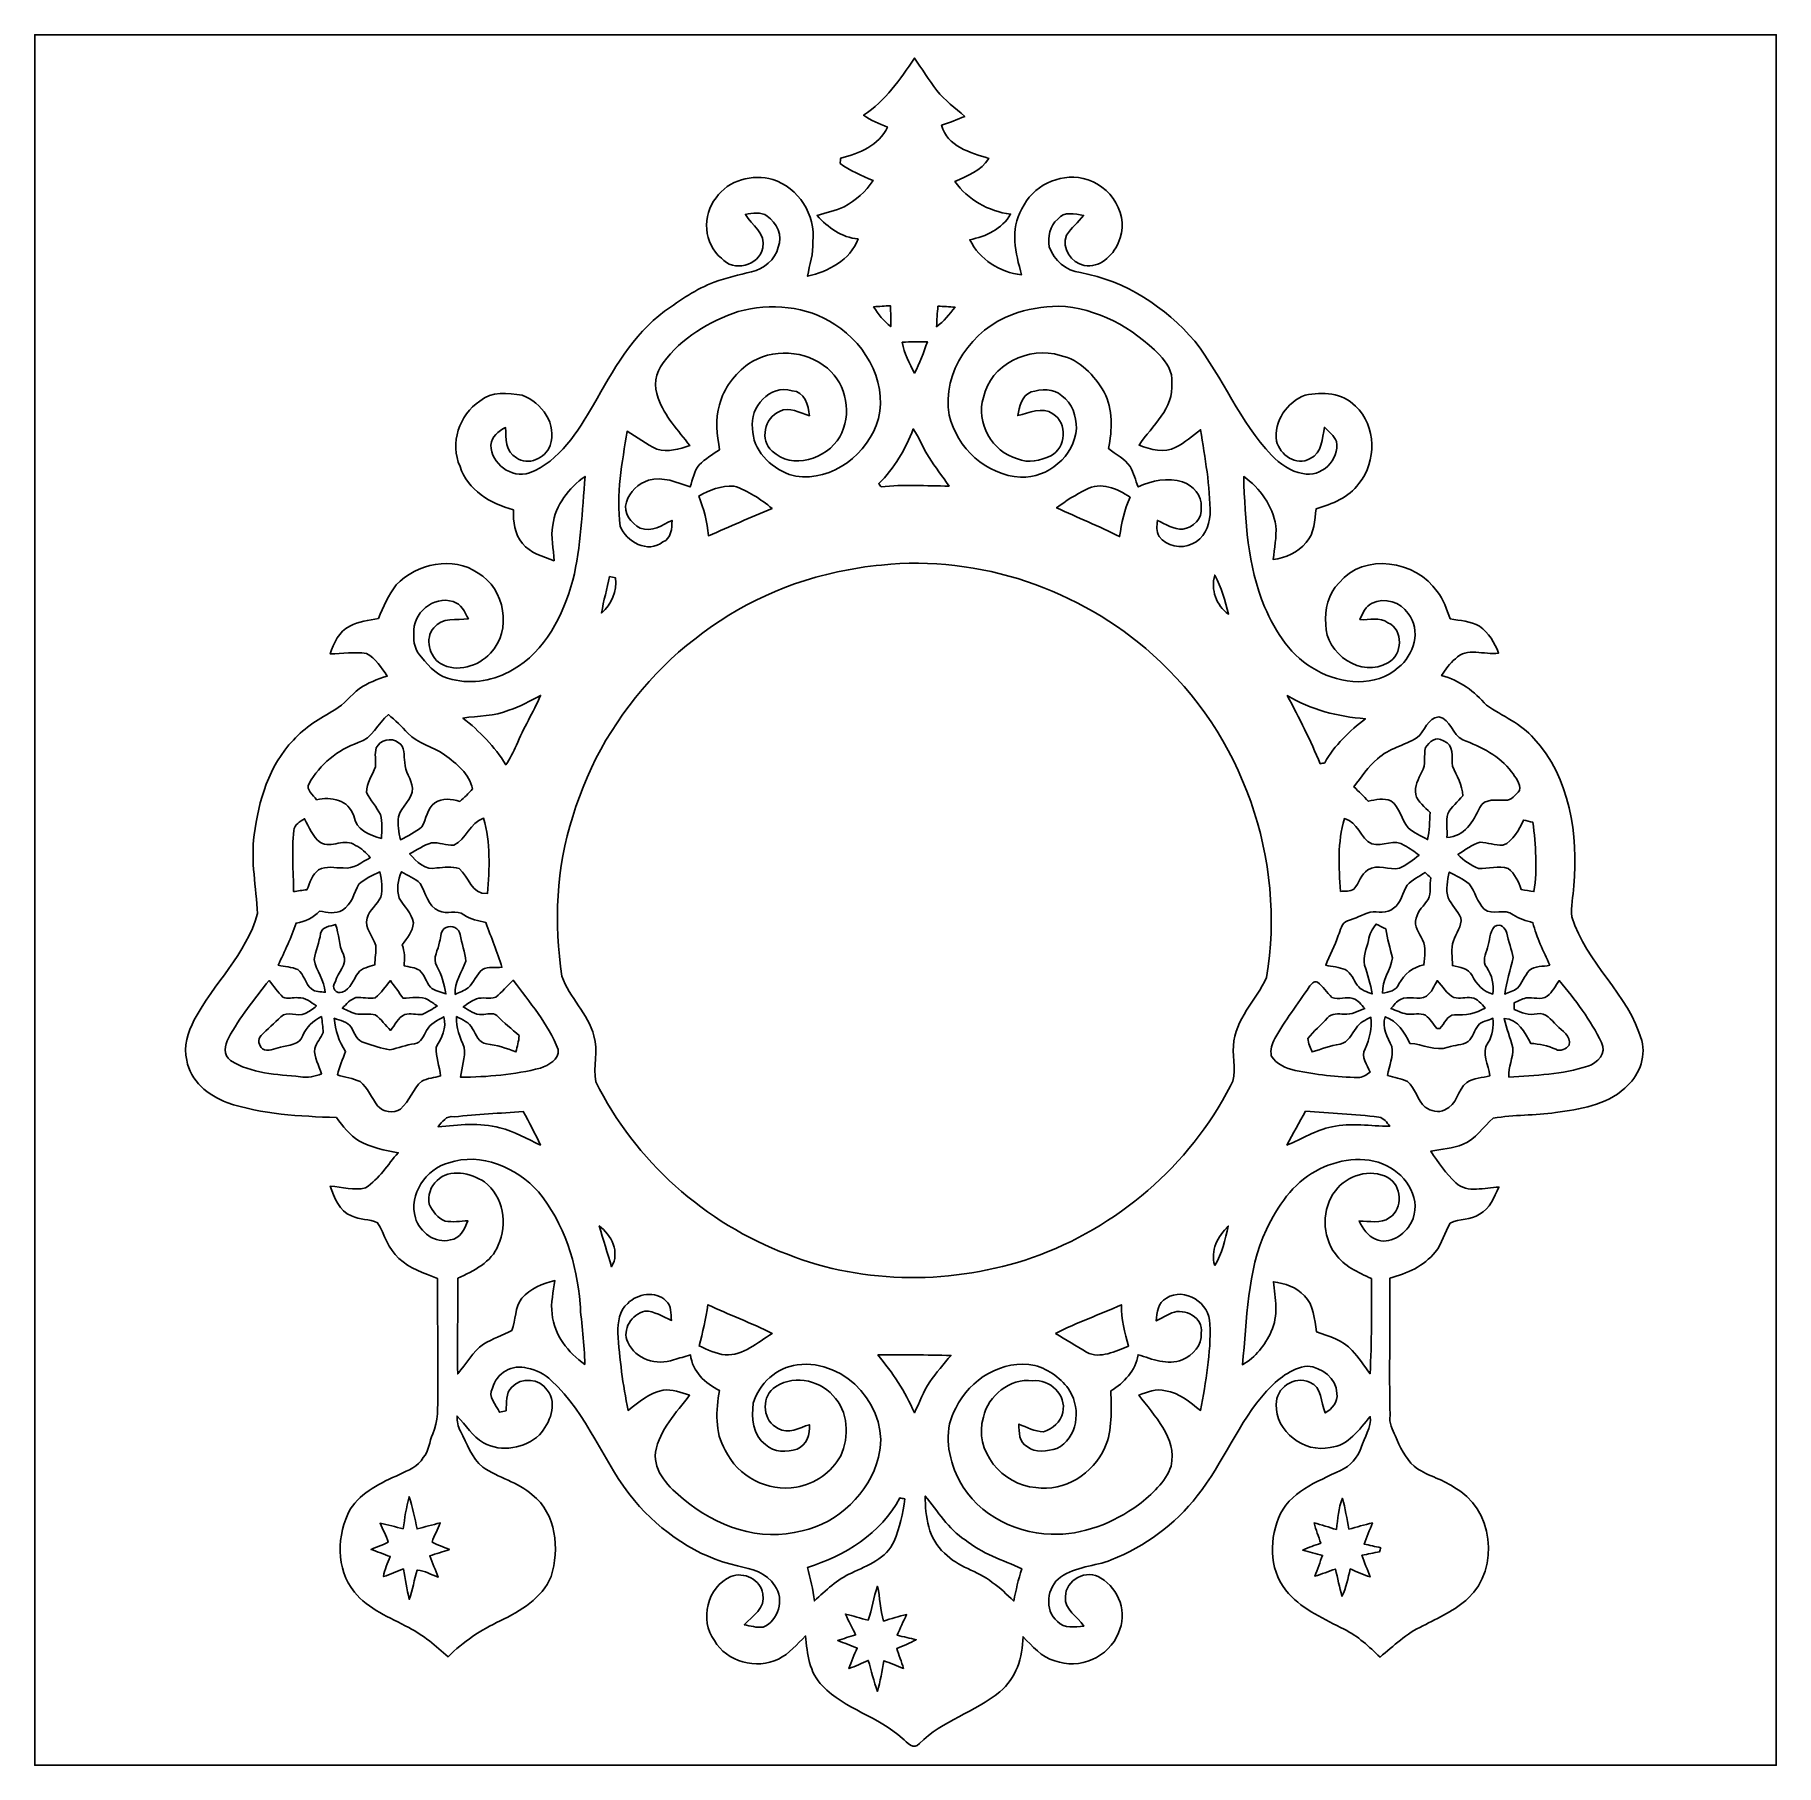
# Model space of a CAD drawing. Header units: centimetres. Extents: x -16.8 to 16.8, y -16.7 to 16.7.
import ezdxf

# ---------------------------------------------------------------- set-up
doc = ezdxf.new("R2010")
doc.units = ezdxf.units.CM
doc.header["$MEASUREMENT"] = 0
doc.layers.add('Layer 1', color=7, linetype='Continuous')

msp = doc.modelspace()

# ---------------------------------------------------------------- linework, layer by layer
at = {"layer": 'Layer 1', "color": 7}
for points, knots in [([(-16.77458, 16.66875), (-16.77458, 16.66875), (16.77458, 16.66875), (16.77458, 16.66875), (16.77458, 16.66875), (16.77458, 16.66875), (16.77458, -16.66875), (16.77458, -16.66875), (16.77458, -16.66875), (16.77458, -16.66875), (-16.77458, -16.66875), (-16.77458, -16.66875), (-16.77458, -16.66875), (-16.77458, -16.66875), (-16.77458, 16.66875), (-16.77458, 16.66875), (-16.77458, 16.66875), (-16.77458, 16.66875), (-16.77458, 16.66875), (-16.77458, 16.66875)], [0, 0, 0, 0, 0.16666667, 0.16666667, 0.16666667, 0.16666667, 0.33333333, 0.33333333, 0.33333333, 0.33333333, 0.5, 0.5, 0.5, 0.5, 0.66666667, 0.66666667, 0.66666667, 0.66666667, 1, 1, 1, 1]), ([(0.17216, 16.21966), (-0.1016, 15.80903), (-0.38982, 15.39593), (-0.80716, 15.11794), (-0.80716, 15.11794), (-0.6671, 15.01846), (-0.50412, 14.96201), (-0.34819, 14.89287), (-0.34819, 14.89287), (-0.50906, 14.53727), (-0.89006, 14.37887), (-1.24707, 14.2935), (-1.24707, 14.2935), (-1.25024, 14.26774), (-1.25659, 14.21624), (-1.25977, 14.19049), (-1.25977, 14.19049), (-1.06398, 14.0522), (-0.84631, 13.95271), (-0.62512, 13.8624), (-0.62512, 13.8624), (-0.76306, 13.64932), (-0.9592, 13.47505), (-1.18286, 13.35617), (-1.18286, 13.35617), (-1.34973, 13.28067), (-1.53106, 13.24469), (-1.70356, 13.18577), (-1.70356, 13.18577), (-1.49366, 12.95717), (-1.23331, 12.76315), (-0.91299, 12.73528), (-0.91299, 12.73528), (-1.06856, 12.33064), (-1.48343, 12.10627), (-1.88701, 12.01843), (-1.88701, 12.01843), (-1.85103, 12.23962), (-1.77059, 12.45517), (-1.78259, 12.68307), (-1.78259, 12.68307), (-1.73108, 13.19706), (-2.06128, 13.72482), (-2.55729, 13.8811), (-2.55729, 13.8811), (-2.94217, 13.99081), (-3.41877, 13.87404), (-3.64808, 13.52726), (-3.64808, 13.52726), (-3.92677, 13.19459), (-3.88585, 12.63862), (-3.54577, 12.36416), (-3.54577, 12.36416), (-3.32034, 12.09428), (-2.81905, 12.2114), (-2.75096, 12.56242), (-2.75096, 12.56242), (-2.68041, 12.83794), (-2.96263, 13.00233), (-3.08469, 13.20906), (-3.08469, 13.20906), (-2.94534, 13.22987), (-2.78941, 13.26691), (-2.66418, 13.1759), (-2.66418, 13.1759), (-2.48885, 13.0429), (-2.35444, 12.79737), (-2.45286, 12.57723), (-2.45286, 12.57723), (-2.50931, 12.33487), (-2.73191, 12.15602), (-2.96757, 12.10239), (-2.96757, 12.10239), (-3.20781, 12.04277), (-3.45193, 11.99268), (-3.68335, 11.90307), (-3.68335, 11.90307), (-4.03331, 11.77643), (-4.33776, 11.55453), (-4.64114, 11.34427), (-4.64114, 11.34427), (-5.25956, 10.88531), (-5.64127, 10.19916), (-6.01098, 9.54087), (-6.01098, 9.54087), (-6.31649, 9.0237), (-6.65762, 8.45749), (-7.245, 8.22854), (-7.245, 8.22854), (-7.59319, 8.11354), (-7.98548, 8.40458), (-7.9883, 8.76582), (-7.9883, 8.76582), (-7.9756, 8.92845), (-7.84084, 9.03605), (-7.70502, 9.10202), (-7.70502, 9.10202), (-7.69444, 8.89776), (-7.71208, 8.62894), (-7.49653, 8.51994), (-7.49653, 8.51994), (-7.27745, 8.35448), (-6.93349, 8.51217), (-6.84777, 8.75453), (-6.84777, 8.75453), (-6.7056, 9.15776), (-7.00546, 9.59344), (-7.38646, 9.72326), (-7.38646, 9.72326), (-7.65422, 9.76806), (-7.97913, 9.80581), (-8.20067, 9.61143), (-8.20067, 9.61143), (-8.59861, 9.34791), (-8.78664, 8.79792), (-8.58132, 8.35342), (-8.58132, 8.35342), (-8.4395, 7.89658), (-7.99148, 7.63341), (-7.55297, 7.51664), (-7.55297, 7.51664), (-7.56144, 7.29086), (-7.53039, 7.05026), (-7.38152, 6.86999), (-7.38152, 6.86999), (-7.22701, 6.68408), (-6.98888, 6.6167), (-6.77122, 6.53556), (-6.77122, 6.53556), (-6.77439, 6.76416), (-6.8386, 6.991), (-6.79626, 7.21924), (-6.79626, 7.21924), (-6.74476, 7.60801), (-6.48653, 7.93997), (-6.1722, 8.16081), (-6.1722, 8.16081), (-6.23111, 7.49229), (-6.24911, 6.81461), (-6.40856, 6.15985), (-6.40856, 6.15985), (-6.59412, 5.48323), (-6.94126, 4.79354), (-7.57096, 4.43301), (-7.57096, 4.43301), (-7.91704, 4.22875), (-8.33931, 4.14937), (-8.73266, 4.25132), (-8.73266, 4.25132), (-8.98631, 4.29084), (-9.17504, 4.48663), (-9.3278, 4.67677), (-9.3278, 4.67677), (-9.43681, 4.8006), (-9.49149, 4.96676), (-9.46961, 5.13186), (-9.46961, 5.13186), (-9.50877, 5.51674), (-9.09108, 5.87657), (-8.71749, 5.74816), (-8.71749, 5.74816), (-8.56015, 5.71041), (-8.49242, 5.54567), (-8.42222, 5.41761), (-8.42222, 5.41761), (-8.64941, 5.38939), (-8.93128, 5.4483), (-9.09038, 5.24686), (-9.09038, 5.24686), (-9.26359, 5.03343), (-9.17822, 4.69865), (-8.95668, 4.55401), (-8.95668, 4.55401), (-8.642, 4.37374), (-8.23348, 4.50074), (-7.99853, 4.75262), (-7.99853, 4.75262), (-7.57308, 5.18971), (-7.71631, 5.99969), (-8.2356, 6.29885), (-8.2356, 6.29885), (-8.71573, 6.63681), (-9.41917, 6.47982), (-9.81004, 6.0706), (-9.81004, 6.0706), (-9.96527, 5.87939), (-10.05699, 5.64762), (-10.15541, 5.42431), (-10.15541, 5.42431), (-10.34098, 5.38127), (-10.54065, 5.37704), (-10.70681, 5.27544), (-10.70681, 5.27544), (-10.916, 5.17772), (-11.01654, 4.94841), (-11.08428, 4.74063), (-11.08428, 4.74063), (-10.85144, 4.74133), (-10.61579, 4.78614), (-10.38472, 4.74874), (-10.38472, 4.74874), (-10.20304, 4.66161), (-10.09791, 4.47181), (-9.98396, 4.31341), (-9.98396, 4.31341), (-10.1727, 4.25238), (-10.36179, 4.18324), (-10.52689, 4.0707), (-10.52689, 4.0707), (-10.68846, 3.94123), (-10.81546, 3.76908), (-10.99608, 3.66289), (-10.99608, 3.66289), (-11.28148, 3.49814), (-11.57464, 3.33163), (-11.79407, 3.08046), (-11.79407, 3.08046), (-12.26432, 2.59186), (-12.46364, 1.9117), (-12.54725, 1.25448), (-12.54725, 1.25448), (-12.6178, 0.74754), (-12.51021, 0.24201), (-12.48375, -0.26211), (-12.48375, -0.26211), (-12.69824, -1.04493), (-13.33183, -1.60831), (-13.7033, -2.31105), (-13.7033, -2.31105), (-13.81866, -2.54741), (-13.92449, -2.82258), (-13.84723, -3.08716), (-13.84723, -3.08716), (-13.78479, -3.48791), (-13.42954, -3.76238), (-13.07218, -3.90278), (-13.07218, -3.90278), (-12.39449, -4.13385), (-11.67342, -4.16278), (-10.96504, -4.19276), (-10.96504, -4.19276), (-10.83557, -4.35398), (-10.71351, -4.53355), (-10.53042, -4.63938), (-10.53042, -4.63938), (-10.29723, -4.76779), (-10.03265, -4.82318), (-9.77336, -4.8701), (-9.77336, -4.8701), (-9.97761, -5.09764), (-10.14095, -5.37563), (-10.4013, -5.54426), (-10.4013, -5.54426), (-10.6239, -5.60987), (-10.85533, -5.51886), (-11.08181, -5.51286), (-11.08181, -5.51286), (-11.00455, -5.73546), (-10.91389, -5.99475), (-10.67188, -6.08471), (-10.67188, -6.08471), (-10.51595, -6.16514), (-10.32757, -6.14221), (-10.17164, -6.21841), (-10.17164, -6.21841), (-10.033, -6.4449), (-9.96633, -6.72218), (-9.76101, -6.90386), (-9.76101, -6.90386), (-9.55781, -7.10565), (-9.27241, -7.18397), (-9.01594, -7.29368), (-9.01594, -7.29368), (-9.01312, -8.03169), (-9.01241, -8.76935), (-9.00924, -9.50771), (-9.00924, -9.50771), (-9.01629, -9.76701), (-8.99654, -10.04217), (-9.10837, -10.28453), (-9.10837, -10.28453), (-9.17857, -10.43517), (-9.17469, -10.61544), (-9.29358, -10.74385), (-9.29358, -10.74385), (-9.38777, -10.91847), (-9.58109, -10.98656), (-9.74866, -11.0677), (-9.74866, -11.0677), (-10.10214, -11.22751), (-10.48173, -11.40072), (-10.69763, -11.73903), (-10.69763, -11.73903), (-10.96398, -12.22551), (-10.97456, -12.88874), (-10.61861, -13.33394), (-10.61861, -13.33394), (-10.34627, -13.66344), (-9.93916, -13.82183), (-9.57157, -14.01798), (-9.57157, -14.01798), (-9.29005, -14.16473), (-9.04522, -14.37005), (-8.80886, -14.58066), (-8.80886, -14.58066), (-8.52241, -14.28891), (-8.17774, -14.06207), (-7.80909, -13.88816), (-7.80909, -13.88816), (-7.41433, -13.69836), (-7.00546, -13.45847), (-6.82872, -13.03408), (-6.82872, -13.03408), (-6.66115, -12.50386), (-6.72783, -11.82617), (-7.18961, -11.45963), (-7.18961, -11.45963), (-7.47007, -11.21516), (-7.83978, -11.12873), (-8.14599, -10.92941), (-8.14599, -10.92941), (-8.35201, -10.74561), (-8.45397, -10.47644), (-8.57321, -10.23444), (-8.57321, -10.23444), (-8.62577, -10.14589), (-8.63812, -10.04394), (-8.63847, -9.94339), (-8.63847, -9.94339), (-8.47055, -10.11731), (-8.34708, -10.33639), (-8.13047, -10.45951), (-8.13047, -10.45951), (-7.7851, -10.64824), (-7.33637, -10.56746), (-7.05168, -10.3057), (-7.05168, -10.3057), (-6.85341, -10.07604), (-6.69325, -9.71903), (-6.90245, -9.4421), (-6.90245, -9.4421), (-7.04991, -9.21314), (-7.40198, -9.19198), (-7.58578, -9.38318), (-7.58578, -9.38318), (-7.70784, -9.50313), (-7.68103, -9.68587), (-7.69655, -9.84179), (-7.69655, -9.84179), (-7.73818, -9.85097), (-7.77981, -9.86014), (-7.82108, -9.86966), (-7.82108, -9.86966), (-7.88353, -9.71938), (-8.06591, -9.57756), (-7.95479, -9.40259), (-7.95479, -9.40259), (-7.8934, -9.11754), (-7.56356, -8.92951), (-7.28768, -9.02088), (-7.28768, -9.02088), (-7.11376, -9.05228), (-6.94866, -9.13059), (-6.82519, -9.25936), (-6.82519, -9.25936), (-6.11223, -9.89471), (-5.8293, -10.85109), (-5.22005, -11.5697), (-5.22005, -11.5697), (-4.70994, -12.17718), (-4.01779, -12.65379), (-3.23709, -12.82771), (-3.23709, -12.82771), (-2.9718, -12.88909), (-2.66806, -12.954), (-2.51989, -13.21082), (-2.51989, -13.21082), (-2.32339, -13.47435), (-2.44722, -13.88357), (-2.74426, -14.01022), (-2.74426, -14.01022), (-2.86632, -14.02397), (-2.98768, -13.98482), (-3.10691, -13.96436), (-3.10691, -13.96436), (-2.9464, -13.79502), (-2.68499, -13.64086), (-2.75167, -13.36675), (-2.75167, -13.36675), (-2.78412, -13.0937), (-3.11961, -12.93072), (-3.36621, -13.0369), (-3.36621, -13.0369), (-3.81988, -13.22917), (-3.9751, -13.87687), (-3.68124, -14.26633), (-3.68124, -14.26633), (-3.44664, -14.67908), (-2.86773, -14.82831), (-2.44828, -14.62722), (-2.44828, -14.62722), (-2.24084, -14.51822), (-2.09056, -14.33795), (-1.9244, -14.17884), (-1.9244, -14.17884), (-1.89159, -14.52104), (-1.85843, -14.88652), (-1.59703, -15.14334), (-1.59703, -15.14334), (-1.16487, -15.59313), (-0.51788, -15.7293), (-0.06279, -16.15123), (-0.06279, -16.15123), (0.0314, -16.22178), (0.15734, -16.39252), (0.26987, -16.25177), (0.26987, -16.25177), (0.71226, -15.81009), (1.33773, -15.64499), (1.81716, -15.25764), (1.81716, -15.25764), (2.12901, -14.99976), (2.25919, -14.58983), (2.26483, -14.19507), (2.26483, -14.19507), (2.44263, -14.37464), (2.61902, -14.59124), (2.87584, -14.65615), (2.87584, -14.65615), (3.33975, -14.84242), (3.92465, -14.58877), (4.10139, -14.11922), (4.10139, -14.11922), (4.28096, -13.7474), (4.11868, -13.26409), (3.76061, -13.06618), (3.76061, -13.06618), (3.50979, -12.8718), (3.0667, -13.10746), (3.08398, -13.42143), (3.08398, -13.42143), (3.054, -13.68107), (3.31717, -13.79855), (3.4357, -13.99081), (3.4357, -13.99081), (3.26214, -14.00104), (3.05752, -14.04796), (2.9277, -13.90015), (2.9277, -13.90015), (2.66806, -13.68566), (2.72133, -13.23128), (2.98944, -13.04396), (2.98944, -13.04396), (3.27413, -12.83864), (3.64702, -12.84252), (3.96452, -12.7127), (3.96452, -12.7127), (4.61327, -12.45941), (5.19465, -12.02937), (5.62187, -11.47904), (5.62187, -11.47904), (6.12704, -10.84686), (6.41138, -10.06475), (6.95713, -9.46185), (6.95713, -9.46185), (7.17127, -9.23713), (7.42209, -9.01912), (7.74382, -8.98137), (7.74382, -8.98137), (8.01582, -9.00007), (8.30968, -9.21561), (8.31039, -9.5056), (8.31039, -9.5056), (8.33967, -9.67422), (8.21831, -9.80511), (8.08637, -9.88131), (8.08637, -9.88131), (7.99394, -9.67775), (8.03557, -9.38142), (7.78404, -9.28829), (7.78404, -9.28829), (7.49688, -9.15705), (7.12646, -9.40364), (7.1434, -9.71691), (7.1434, -9.71691), (7.12435, -10.24114), (7.68209, -10.66094), (8.18162, -10.54664), (8.18162, -10.54664), (8.53405, -10.51525), (8.74324, -10.19669), (8.95491, -9.95186), (8.95491, -9.95186), (8.97537, -10.16741), (8.83814, -10.3505), (8.78134, -10.54947), (8.78134, -10.54947), (8.70938, -10.73856), (8.57038, -10.91071), (8.37953, -10.98832), (8.37953, -10.98832), (7.92974, -11.21163), (7.38293, -11.40389), (7.18538, -11.91189), (7.18538, -11.91189), (6.99805, -12.37827), (7.02275, -12.98046), (7.38152, -13.36216), (7.38152, -13.36216), (7.67397, -13.68072), (8.07473, -13.85711), (8.45256, -14.05149), (8.45256, -14.05149), (8.71643, -14.18026), (8.93163, -14.38557), (9.14188, -14.58666), (9.14188, -14.58666), (9.40506, -14.37217), (9.65059, -14.12593), (9.96491, -13.98623), (9.96491, -13.98623), (10.26689, -13.82818), (10.59215, -13.69025), (10.84227, -13.45212), (10.84227, -13.45212), (11.46634, -12.87815), (11.31852, -11.70199), (10.56181, -11.31252), (10.56181, -11.31252), (10.32545, -11.14249), (10.02453, -11.09204), (9.7977, -10.9093), (9.7977, -10.9093), (9.63083, -10.7509), (9.52359, -10.53959), (9.44033, -10.32827), (9.44033, -10.32827), (9.38071, -10.20445), (9.31157, -10.0771), (9.33521, -9.93175), (9.33521, -9.93175), (9.31686, -9.04981), (9.33803, -8.16751), (9.33132, -7.28592), (9.33132, -7.28592), (9.658, -7.19702), (9.98926, -7.05414), (10.20621, -6.78356), (10.20621, -6.78356), (10.34486, -6.62058), (10.38507, -6.40433), (10.4962, -6.22723), (10.4962, -6.22723), (10.66588, -6.12458), (10.8966, -6.1782), (11.06029, -6.05049), (11.06029, -6.05049), (11.26243, -5.94748), (11.33828, -5.72206), (11.43282, -5.53156), (11.43282, -5.53156), (11.15766, -5.53508), (10.83381, -5.6582), (10.60132, -5.45112), (10.60132, -5.45112), (10.41612, -5.26979), (10.26477, -5.05495), (10.11837, -4.84187), (10.11837, -4.84187), (10.32651, -4.80342), (10.54276, -4.78614), (10.74138, -4.70641), (10.74138, -4.70641), (10.98762, -4.60728), (11.12873, -4.36774), (11.32487, -4.20335), (11.32487, -4.20335), (11.71963, -4.13632), (12.12744, -4.15325), (12.52537, -4.09399), (12.52537, -4.09399), (12.99104, -4.03296), (13.49551, -3.95429), (13.85641, -3.62585), (13.85641, -3.62585), (14.11852, -3.40607), (14.27445, -3.05188), (14.18343, -2.70933), (14.18343, -2.70933), (13.93719, -1.81116), (13.10781, -1.21567), (12.83794, -0.32703), (12.83794, -0.32703), (12.8076, -0.12806), (12.87039, 0.07232), (12.87709, 0.27093), (12.87709, 0.27093), (12.96635, 1.25801), (12.80019, 2.35444), (12.10804, 3.11221), (12.10804, 3.11221), (11.85933, 3.39937), (11.4995, 3.54013), (11.19505, 3.75214), (11.19505, 3.75214), (10.95939, 4.01179), (10.67717, 4.23968), (10.32827, 4.32364), (10.32827, 4.32364), (10.4013, 4.44253), (10.48491, 4.55718), (10.59427, 4.64608), (10.59427, 4.64608), (10.81476, 4.88562), (11.14848, 4.71064), (11.42718, 4.75791), (11.42718, 4.75791), (11.34886, 4.95547), (11.24021, 5.15267), (11.05852, 5.27262), (11.05852, 5.27262), (10.89025, 5.38021), (10.68387, 5.3788), (10.49514, 5.41867), (10.49514, 5.41867), (10.42564, 5.59894), (10.3699, 5.78944), (10.24431, 5.94148), (10.24431, 5.94148), (9.84391, 6.5405), (8.82897, 6.70101), (8.35342, 6.11117), (8.35342, 6.11117), (8.14282, 5.90127), (8.07014, 5.59964), (8.09907, 5.31036), (8.09907, 5.31036), (8.08672, 4.74486), (8.79404, 4.26297), (9.29499, 4.57094), (9.29499, 4.57094), (9.58144, 4.71558), (9.59838, 5.20594), (9.29534, 5.34176), (9.29534, 5.34176), (9.13624, 5.45818), (8.93516, 5.38903), (8.75383, 5.40138), (8.75383, 5.40138), (8.80851, 5.52132), (8.86072, 5.66244), (8.98878, 5.72206), (8.98878, 5.72206), (9.22655, 5.82859), (9.54546, 5.75063), (9.68304, 5.52062), (9.68304, 5.52062), (9.94022, 5.19571), (9.7977, 4.71593), (9.4929, 4.47746), (9.4929, 4.47746), (9.06145, 4.09116), (8.39294, 4.15502), (7.91916, 4.4263), (7.91916, 4.4263), (7.4362, 4.67924), (7.12858, 5.16184), (6.91832, 5.64903), (6.91832, 5.64903), (6.58671, 6.43996), (6.54438, 7.31273), (6.51581, 8.15869), (6.51581, 8.15869), (6.83013, 7.93574), (7.07108, 7.5946), (7.13775, 7.21148), (7.13775, 7.21148), (7.14692, 6.99347), (7.11306, 6.77651), (7.08307, 6.56096), (7.08307, 6.56096), (7.32614, 6.58883), (7.56109, 6.69431), (7.71807, 6.88693), (7.71807, 6.88693), (7.88741, 7.05979), (7.87259, 7.31837), (7.91386, 7.53851), (7.91386, 7.53851), (8.22113, 7.63023), (8.5404, 7.75229), (8.73372, 8.02428), (8.73372, 8.02428), (9.08367, 8.44409), (9.07344, 9.13589), (8.66916, 9.51653), (8.66916, 9.51653), (8.42045, 9.77159), (8.0324, 9.7977), (7.7029, 9.72538), (7.7029, 9.72538), (7.35224, 9.60049), (7.08907, 9.2202), (7.14834, 8.84308), (7.14834, 8.84308), (7.21254, 8.57532), (7.5311, 8.34707), (7.79321, 8.50336), (7.79321, 8.50336), (8.02675, 8.61272), (8.03028, 8.89247), (8.07191, 9.10907), (8.07191, 9.10907), (8.15128, 9.02053), (8.25959, 8.9468), (8.30439, 8.83285), (8.30439, 8.83285), (8.36683, 8.48431), (8.00417, 8.12306), (7.65316, 8.21831), (7.65316, 8.21831), (7.41574, 8.24547), (7.21677, 8.40705), (7.05167, 8.56827), (7.05167, 8.56827), (6.43996, 9.21526), (6.11434, 10.06299), (5.57671, 10.7636), (5.57671, 10.7636), (5.00803, 11.42189), (4.23792, 11.932), (3.3722, 12.08758), (3.3722, 12.08758), (3.09704, 12.12144), (2.85926, 12.32253), (2.77107, 12.58252), (2.77107, 12.58252), (2.74567, 12.77373), (2.77072, 12.99316), (2.93511, 13.11663), (2.93511, 13.11663), (3.05788, 13.27891), (3.26319, 13.21435), (3.43112, 13.18824), (3.43112, 13.18824), (3.32669, 13.05736), (3.19511, 12.94906), (3.10197, 12.80971), (3.10197, 12.80971), (3.00355, 12.55677), (3.1877, 12.27772), (3.44346, 12.22728), (3.44346, 12.22728), (3.73733, 12.16695), (3.98886, 12.40931), (4.09893, 12.65767), (4.09893, 12.65767), (4.35222, 13.16814), (3.9497, 13.79714), (3.42124, 13.90227), (3.42124, 13.90227), (2.95028, 14.00457), (2.44158, 13.75586), (2.24367, 13.31489), (2.24367, 13.31489), (2.00836, 12.92437), (2.12196, 12.45799), (2.2352, 12.0456), (2.2352, 12.0456), (1.82033, 12.08652), (1.42487, 12.34546), (1.2386, 12.72152), (1.2386, 12.72152), (1.55046, 12.78396), (1.85914, 12.92719), (2.02424, 13.214), (2.02424, 13.214), (1.59597, 13.26868), (1.20509, 13.49057), (0.95074, 13.84229), (0.95074, 13.84229), (1.19098, 13.95659), (1.45803, 14.04267), (1.60338, 14.28785), (1.60338, 14.28785), (1.24989, 14.40004), (0.79692, 14.51469), (0.69674, 14.92638), (0.69674, 14.92638), (0.84631, 14.97859), (0.99413, 15.03504), (1.14088, 15.09536), (1.14088, 15.09536), (0.96026, 15.26117), (0.756, 15.40298), (0.60572, 15.59913), (0.60572, 15.59913), (0.44979, 15.79774), (0.31715, 16.01294), (0.17216, 16.21966)], [0, 0, 0, 0, 0.00497512, 0.00497512, 0.00497512, 0.00497512, 0.00995025, 0.00995025, 0.00995025, 0.00995025, 0.01492537, 0.01492537, 0.01492537, 0.01492537, 0.0199005, 0.0199005, 0.0199005, 0.0199005, 0.02487562, 0.02487562, 0.02487562, 0.02487562, 0.02985075, 0.02985075, 0.02985075, 0.02985075, 0.03482587, 0.03482587, 0.03482587, 0.03482587, 0.039801, 0.039801, 0.039801, 0.039801, 0.04477612, 0.04477612, 0.04477612, 0.04477612, 0.04975124, 0.04975124, 0.04975124, 0.04975124, 0.05472637, 0.05472637, 0.05472637, 0.05472637, 0.05970149, 0.05970149, 0.05970149, 0.05970149, 0.06467662, 0.06467662, 0.06467662, 0.06467662, 0.06965174, 0.06965174, 0.06965174, 0.06965174, 0.07462687, 0.07462687, 0.07462687, 0.07462687, 0.07960199, 0.07960199, 0.07960199, 0.07960199, 0.08457711, 0.08457711, 0.08457711, 0.08457711, 0.08955224, 0.08955224, 0.08955224, 0.08955224, 0.09452736, 0.09452736, 0.09452736, 0.09452736, 0.09950249, 0.09950249, 0.09950249, 0.09950249, 0.10447761, 0.10447761, 0.10447761, 0.10447761, 0.10945274, 0.10945274, 0.10945274, 0.10945274, 0.11442786, 0.11442786, 0.11442786, 0.11442786, 0.11940299, 0.11940299, 0.11940299, 0.11940299, 0.12437811, 0.12437811, 0.12437811, 0.12437811, 0.12935323, 0.12935323, 0.12935323, 0.12935323, 0.13432836, 0.13432836, 0.13432836, 0.13432836, 0.13930348, 0.13930348, 0.13930348, 0.13930348, 0.14427861, 0.14427861, 0.14427861, 0.14427861, 0.14925373, 0.14925373, 0.14925373, 0.14925373, 0.15422886, 0.15422886, 0.15422886, 0.15422886, 0.15920398, 0.15920398, 0.15920398, 0.15920398, 0.1641791, 0.1641791, 0.1641791, 0.1641791, 0.16915423, 0.16915423, 0.16915423, 0.16915423, 0.17412935, 0.17412935, 0.17412935, 0.17412935, 0.17910448, 0.17910448, 0.17910448, 0.17910448, 0.1840796, 0.1840796, 0.1840796, 0.1840796, 0.18905473, 0.18905473, 0.18905473, 0.18905473, 0.19402985, 0.19402985, 0.19402985, 0.19402985, 0.19900498, 0.19900498, 0.19900498, 0.19900498, 0.2039801, 0.2039801, 0.2039801, 0.2039801, 0.20895522, 0.20895522, 0.20895522, 0.20895522, 0.21393035, 0.21393035, 0.21393035, 0.21393035, 0.21890547, 0.21890547, 0.21890547, 0.21890547, 0.2238806, 0.2238806, 0.2238806, 0.2238806, 0.22885572, 0.22885572, 0.22885572, 0.22885572, 0.23383085, 0.23383085, 0.23383085, 0.23383085, 0.23880597, 0.23880597, 0.23880597, 0.23880597, 0.24378109, 0.24378109, 0.24378109, 0.24378109, 0.24875622, 0.24875622, 0.24875622, 0.24875622, 0.25373134, 0.25373134, 0.25373134, 0.25373134, 0.25870647, 0.25870647, 0.25870647, 0.25870647, 0.26368159, 0.26368159, 0.26368159, 0.26368159, 0.26865672, 0.26865672, 0.26865672, 0.26865672, 0.27363184, 0.27363184, 0.27363184, 0.27363184, 0.27860697, 0.27860697, 0.27860697, 0.27860697, 0.28358209, 0.28358209, 0.28358209, 0.28358209, 0.28855721, 0.28855721, 0.28855721, 0.28855721, 0.29353234, 0.29353234, 0.29353234, 0.29353234, 0.29850746, 0.29850746, 0.29850746, 0.29850746, 0.30348259, 0.30348259, 0.30348259, 0.30348259, 0.30845771, 0.30845771, 0.30845771, 0.30845771, 0.31343284, 0.31343284, 0.31343284, 0.31343284, 0.31840796, 0.31840796, 0.31840796, 0.31840796, 0.32338308, 0.32338308, 0.32338308, 0.32338308, 0.32835821, 0.32835821, 0.32835821, 0.32835821, 0.33333333, 0.33333333, 0.33333333, 0.33333333, 0.33830846, 0.33830846, 0.33830846, 0.33830846, 0.34328358, 0.34328358, 0.34328358, 0.34328358, 0.34825871, 0.34825871, 0.34825871, 0.34825871, 0.35323383, 0.35323383, 0.35323383, 0.35323383, 0.35820896, 0.35820896, 0.35820896, 0.35820896, 0.36318408, 0.36318408, 0.36318408, 0.36318408, 0.3681592, 0.3681592, 0.3681592, 0.3681592, 0.37313433, 0.37313433, 0.37313433, 0.37313433, 0.37810945, 0.37810945, 0.37810945, 0.37810945, 0.38308458, 0.38308458, 0.38308458, 0.38308458, 0.3880597, 0.3880597, 0.3880597, 0.3880597, 0.39303483, 0.39303483, 0.39303483, 0.39303483, 0.39800995, 0.39800995, 0.39800995, 0.39800995, 0.40298507, 0.40298507, 0.40298507, 0.40298507, 0.4079602, 0.4079602, 0.4079602, 0.4079602, 0.41293532, 0.41293532, 0.41293532, 0.41293532, 0.41791045, 0.41791045, 0.41791045, 0.41791045, 0.42288557, 0.42288557, 0.42288557, 0.42288557, 0.4278607, 0.4278607, 0.4278607, 0.4278607, 0.43283582, 0.43283582, 0.43283582, 0.43283582, 0.43781095, 0.43781095, 0.43781095, 0.43781095, 0.44278607, 0.44278607, 0.44278607, 0.44278607, 0.44776119, 0.44776119, 0.44776119, 0.44776119, 0.45273632, 0.45273632, 0.45273632, 0.45273632, 0.45771144, 0.45771144, 0.45771144, 0.45771144, 0.46268657, 0.46268657, 0.46268657, 0.46268657, 0.46766169, 0.46766169, 0.46766169, 0.46766169, 0.47263682, 0.47263682, 0.47263682, 0.47263682, 0.47761194, 0.47761194, 0.47761194, 0.47761194, 0.48258706, 0.48258706, 0.48258706, 0.48258706, 0.48756219, 0.48756219, 0.48756219, 0.48756219, 0.49253731, 0.49253731, 0.49253731, 0.49253731, 0.49751244, 0.49751244, 0.49751244, 0.49751244, 0.50248756, 0.50248756, 0.50248756, 0.50248756, 0.50746269, 0.50746269, 0.50746269, 0.50746269, 0.51243781, 0.51243781, 0.51243781, 0.51243781, 0.51741294, 0.51741294, 0.51741294, 0.51741294, 0.52238806, 0.52238806, 0.52238806, 0.52238806, 0.52736318, 0.52736318, 0.52736318, 0.52736318, 0.53233831, 0.53233831, 0.53233831, 0.53233831, 0.53731343, 0.53731343, 0.53731343, 0.53731343, 0.54228856, 0.54228856, 0.54228856, 0.54228856, 0.54726368, 0.54726368, 0.54726368, 0.54726368, 0.55223881, 0.55223881, 0.55223881, 0.55223881, 0.55721393, 0.55721393, 0.55721393, 0.55721393, 0.56218905, 0.56218905, 0.56218905, 0.56218905, 0.56716418, 0.56716418, 0.56716418, 0.56716418, 0.5721393, 0.5721393, 0.5721393, 0.5721393, 0.57711443, 0.57711443, 0.57711443, 0.57711443, 0.58208955, 0.58208955, 0.58208955, 0.58208955, 0.58706468, 0.58706468, 0.58706468, 0.58706468, 0.5920398, 0.5920398, 0.5920398, 0.5920398, 0.59701493, 0.59701493, 0.59701493, 0.59701493, 0.60199005, 0.60199005, 0.60199005, 0.60199005, 0.60696517, 0.60696517, 0.60696517, 0.60696517, 0.6119403, 0.6119403, 0.6119403, 0.6119403, 0.61691542, 0.61691542, 0.61691542, 0.61691542, 0.62189055, 0.62189055, 0.62189055, 0.62189055, 0.62686567, 0.62686567, 0.62686567, 0.62686567, 0.6318408, 0.6318408, 0.6318408, 0.6318408, 0.63681592, 0.63681592, 0.63681592, 0.63681592, 0.64179104, 0.64179104, 0.64179104, 0.64179104, 0.64676617, 0.64676617, 0.64676617, 0.64676617, 0.65174129, 0.65174129, 0.65174129, 0.65174129, 0.65671642, 0.65671642, 0.65671642, 0.65671642, 0.66169154, 0.66169154, 0.66169154, 0.66169154, 0.66666667, 0.66666667, 0.66666667, 0.66666667, 0.67164179, 0.67164179, 0.67164179, 0.67164179, 0.67661692, 0.67661692, 0.67661692, 0.67661692, 0.68159204, 0.68159204, 0.68159204, 0.68159204, 0.68656716, 0.68656716, 0.68656716, 0.68656716, 0.69154229, 0.69154229, 0.69154229, 0.69154229, 0.69651741, 0.69651741, 0.69651741, 0.69651741, 0.70149254, 0.70149254, 0.70149254, 0.70149254, 0.70646766, 0.70646766, 0.70646766, 0.70646766, 0.71144279, 0.71144279, 0.71144279, 0.71144279, 0.71641791, 0.71641791, 0.71641791, 0.71641791, 0.72139303, 0.72139303, 0.72139303, 0.72139303, 0.72636816, 0.72636816, 0.72636816, 0.72636816, 0.73134328, 0.73134328, 0.73134328, 0.73134328, 0.73631841, 0.73631841, 0.73631841, 0.73631841, 0.74129353, 0.74129353, 0.74129353, 0.74129353, 0.74626866, 0.74626866, 0.74626866, 0.74626866, 0.75124378, 0.75124378, 0.75124378, 0.75124378, 0.75621891, 0.75621891, 0.75621891, 0.75621891, 0.76119403, 0.76119403, 0.76119403, 0.76119403, 0.76616915, 0.76616915, 0.76616915, 0.76616915, 0.77114428, 0.77114428, 0.77114428, 0.77114428, 0.7761194, 0.7761194, 0.7761194, 0.7761194, 0.78109453, 0.78109453, 0.78109453, 0.78109453, 0.78606965, 0.78606965, 0.78606965, 0.78606965, 0.79104478, 0.79104478, 0.79104478, 0.79104478, 0.7960199, 0.7960199, 0.7960199, 0.7960199, 0.80099502, 0.80099502, 0.80099502, 0.80099502, 0.80597015, 0.80597015, 0.80597015, 0.80597015, 0.81094527, 0.81094527, 0.81094527, 0.81094527, 0.8159204, 0.8159204, 0.8159204, 0.8159204, 0.82089552, 0.82089552, 0.82089552, 0.82089552, 0.82587065, 0.82587065, 0.82587065, 0.82587065, 0.83084577, 0.83084577, 0.83084577, 0.83084577, 0.8358209, 0.8358209, 0.8358209, 0.8358209, 0.84079602, 0.84079602, 0.84079602, 0.84079602, 0.84577114, 0.84577114, 0.84577114, 0.84577114, 0.85074627, 0.85074627, 0.85074627, 0.85074627, 0.85572139, 0.85572139, 0.85572139, 0.85572139, 0.86069652, 0.86069652, 0.86069652, 0.86069652, 0.86567164, 0.86567164, 0.86567164, 0.86567164, 0.87064677, 0.87064677, 0.87064677, 0.87064677, 0.87562189, 0.87562189, 0.87562189, 0.87562189, 0.88059701, 0.88059701, 0.88059701, 0.88059701, 0.88557214, 0.88557214, 0.88557214, 0.88557214, 0.89054726, 0.89054726, 0.89054726, 0.89054726, 0.89552239, 0.89552239, 0.89552239, 0.89552239, 0.90049751, 0.90049751, 0.90049751, 0.90049751, 0.90547264, 0.90547264, 0.90547264, 0.90547264, 0.91044776, 0.91044776, 0.91044776, 0.91044776, 0.91542289, 0.91542289, 0.91542289, 0.91542289, 0.92039801, 0.92039801, 0.92039801, 0.92039801, 0.92537313, 0.92537313, 0.92537313, 0.92537313, 0.93034826, 0.93034826, 0.93034826, 0.93034826, 0.93532338, 0.93532338, 0.93532338, 0.93532338, 0.94029851, 0.94029851, 0.94029851, 0.94029851, 0.94527363, 0.94527363, 0.94527363, 0.94527363, 0.95024876, 0.95024876, 0.95024876, 0.95024876, 0.95522388, 0.95522388, 0.95522388, 0.95522388, 0.960199, 0.960199, 0.960199, 0.960199, 0.96517413, 0.96517413, 0.96517413, 0.96517413, 0.97014925, 0.97014925, 0.97014925, 0.97014925, 0.97512438, 0.97512438, 0.97512438, 0.97512438, 0.9800995, 0.9800995, 0.9800995, 0.9800995, 0.98507463, 0.98507463, 0.98507463, 0.98507463, 0.99004975, 0.99004975, 0.99004975, 0.99004975, 1, 1, 1, 1]), ([(-3.22368, 11.33546), (-2.60597, 11.50161), (-1.90112, 11.45611), (-1.36349, 11.08639), (-1.36349, 11.08639), (-0.7306, 10.7001), (-0.29598, 9.87072), (-0.5648, 9.14047), (-0.5648, 9.14047), (-0.8128, 8.50089), (-1.55116, 7.99359), (-2.2419, 8.19856), (-2.2419, 8.19856), (-2.60526, 8.33826), (-2.94993, 8.67022), (-2.94464, 9.08509), (-2.94464, 9.08509), (-3.00919, 9.49501), (-2.61479, 9.94551), (-2.1844, 9.80969), (-2.1844, 9.80969), (-1.94486, 9.7984), (-1.86478, 9.53311), (-1.85103, 9.32991), (-1.85103, 9.32991), (-2.03764, 9.3793), (-2.2352, 9.519), (-2.42817, 9.41282), (-2.42817, 9.41282), (-2.71604, 9.29534), (-2.81376, 8.85402), (-2.56928, 8.64905), (-2.56928, 8.64905), (-2.18828, 8.27899), (-1.51624, 8.4963), (-1.26788, 8.9221), (-1.26788, 8.9221), (-1.02658, 9.34791), (-1.12536, 9.93069), (-1.50389, 10.24396), (-1.50389, 10.24396), (-1.91982, 10.59603), (-2.57563, 10.64013), (-3.02507, 10.32722), (-3.02507, 10.32722), (-3.28965, 10.13636), (-3.50167, 9.86296), (-3.5814, 9.54299), (-3.5814, 9.54299), (-3.68229, 9.26112), (-3.6195, 8.9595), (-3.58458, 8.67128), (-3.58458, 8.67128), (-3.72145, 8.58591), (-3.85939, 8.49877), (-3.97334, 8.38376), (-3.97334, 8.38376), (-4.07423, 8.26382), (-4.09963, 8.10366), (-4.14655, 7.95867), (-4.14655, 7.95867), (-4.40337, 8.04898), (-4.67572, 8.16292), (-4.95159, 8.0899), (-4.95159, 8.0899), (-5.14562, 8.01793), (-5.31883, 7.87153), (-5.37774, 7.66657), (-5.37774, 7.66657), (-5.44019, 7.45596), (-5.28673, 7.25629), (-5.10999, 7.16633), (-5.10999, 7.16633), (-4.88597, 7.07461), (-4.68736, 7.2196), (-4.49827, 7.31414), (-4.49827, 7.31414), (-4.49968, 7.16386), (-4.50991, 6.96454), (-4.67466, 6.89786), (-4.67466, 6.89786), (-4.96111, 6.67138), (-5.38268, 6.89645), (-5.49593, 7.20266), (-5.49593, 7.20266), (-5.58094, 7.81579), (-5.45606, 8.42716), (-5.36363, 9.03182), (-5.36363, 9.03182), (-5.17208, 8.91787), (-4.99569, 8.77676), (-4.79002, 8.68715), (-4.79002, 8.68715), (-4.57835, 8.62259), (-4.35857, 8.68504), (-4.15749, 8.75418), (-4.15749, 8.75418), (-4.37303, 9.0484), (-4.64503, 9.31616), (-4.76285, 9.67034), (-4.76285, 9.67034), (-4.8641, 9.89401), (-4.81789, 10.16071), (-4.66619, 10.34874), (-4.66619, 10.34874), (-4.31624, 10.83169), (-3.78143, 11.14778), (-3.22368, 11.33546)], [0, 0, 0, 0, 0.03571429, 0.03571429, 0.03571429, 0.03571429, 0.07142857, 0.07142857, 0.07142857, 0.07142857, 0.10714286, 0.10714286, 0.10714286, 0.10714286, 0.14285714, 0.14285714, 0.14285714, 0.14285714, 0.17857143, 0.17857143, 0.17857143, 0.17857143, 0.21428571, 0.21428571, 0.21428571, 0.21428571, 0.25, 0.25, 0.25, 0.25, 0.28571429, 0.28571429, 0.28571429, 0.28571429, 0.32142857, 0.32142857, 0.32142857, 0.32142857, 0.35714286, 0.35714286, 0.35714286, 0.35714286, 0.39285714, 0.39285714, 0.39285714, 0.39285714, 0.42857143, 0.42857143, 0.42857143, 0.42857143, 0.46428571, 0.46428571, 0.46428571, 0.46428571, 0.5, 0.5, 0.5, 0.5, 0.53571429, 0.53571429, 0.53571429, 0.53571429, 0.57142857, 0.57142857, 0.57142857, 0.57142857, 0.60714286, 0.60714286, 0.60714286, 0.60714286, 0.64285714, 0.64285714, 0.64285714, 0.64285714, 0.67857143, 0.67857143, 0.67857143, 0.67857143, 0.71428571, 0.71428571, 0.71428571, 0.71428571, 0.75, 0.75, 0.75, 0.75, 0.78571429, 0.78571429, 0.78571429, 0.78571429, 0.82142857, 0.82142857, 0.82142857, 0.82142857, 0.85714286, 0.85714286, 0.85714286, 0.85714286, 0.89285714, 0.89285714, 0.89285714, 0.89285714, 0.92857143, 0.92857143, 0.92857143, 0.92857143, 1, 1, 1, 1]), ([(-0.61419, 11.42965), (-0.50624, 11.4367), (-0.39793, 11.44341), (-0.28928, 11.44976), (-0.28928, 11.44976), (-0.28575, 11.3157), (-0.27975, 11.18164), (-0.28258, 11.04724), (-0.28258, 11.04724), (-0.41593, 11.15272), (-0.52952, 11.28219), (-0.61419, 11.42965)], [0, 0, 0, 0, 0.25, 0.25, 0.25, 0.25, 0.5, 0.5, 0.5, 0.5, 1, 1, 1, 1]), ([(0.62548, 11.44058), (0.73378, 11.43529), (0.84526, 11.43035), (0.95426, 11.41906), (0.95426, 11.41906), (0.84526, 11.28642), (0.73942, 11.14778), (0.60043, 11.04441), (0.60043, 11.04441), (0.60113, 11.17706), (0.61383, 11.309), (0.62548, 11.44058)], [0, 0, 0, 0, 0.25, 0.25, 0.25, 0.25, 0.5, 0.5, 0.5, 0.5, 1, 1, 1, 1]), ([(2.05846, 11.28078), (2.33962, 11.39261), (2.64619, 11.42541), (2.94605, 11.44164), (2.94605, 11.44164), (3.69252, 11.41095), (4.37868, 11.02536), (4.89444, 10.50325), (4.89444, 10.50325), (5.02814, 10.35544), (5.15514, 10.17729), (5.13009, 9.96491), (5.13009, 9.96491), (5.18089, 9.46891), (4.74874, 9.13836), (4.50039, 8.76582), (4.50039, 8.76582), (4.72052, 8.67269), (4.98651, 8.60813), (5.20947, 8.72208), (5.20947, 8.72208), (5.38304, 8.81133), (5.5312, 8.94186), (5.68572, 9.06004), (5.68572, 9.06004), (5.7718, 8.51888), (5.86775, 7.9756), (5.86846, 7.42562), (5.86846, 7.42562), (5.848, 7.20231), (5.75063, 6.94725), (5.52062, 6.86506), (5.52062, 6.86506), (5.31001, 6.75005), (5.03026, 6.81461), (4.88915, 7.00617), (4.88915, 7.00617), (4.82494, 7.09648), (4.84258, 7.21184), (4.85422, 7.31449), (4.85422, 7.31449), (5.01191, 7.24323), (5.16149, 7.13493), (5.34388, 7.14269), (5.34388, 7.14269), (5.54073, 7.17515), (5.72982, 7.35048), (5.69701, 7.56708), (5.69701, 7.56708), (5.7217, 7.79568), (5.53755, 7.98266), (5.33929, 8.05709), (5.33929, 8.05709), (5.05248, 8.14599), (4.74768, 8.08249), (4.48275, 7.95937), (4.48275, 7.95937), (4.42912, 8.08884), (4.4002, 8.22925), (4.32647, 8.34919), (4.32647, 8.34919), (4.2231, 8.50124), (4.05447, 8.58767), (3.91195, 8.69703), (3.91195, 8.69703), (3.98216, 9.05827), (4.00509, 9.45197), (3.82517, 9.78535), (3.82517, 9.78535), (3.64031, 10.10638), (3.3588, 10.41259), (2.98132, 10.49196), (2.98132, 10.49196), (2.38301, 10.67752), (1.62807, 10.32087), (1.50283, 9.68304), (1.50283, 9.68304), (1.35043, 9.20044), (1.66829, 8.63071), (2.15618, 8.50053), (2.15618, 8.50053), (2.36361, 8.40211), (2.60209, 8.46702), (2.79894, 8.56051), (2.79894, 8.56051), (3.09704, 8.70938), (3.12596, 9.19268), (2.84021, 9.3659), (2.84021, 9.3659), (2.62996, 9.51512), (2.38337, 9.37966), (2.16359, 9.33203), (2.16359, 9.33203), (2.19357, 9.50348), (2.23414, 9.71867), (2.419, 9.78747), (2.419, 9.78747), (2.61197, 9.84426), (2.8515, 9.85732), (3.01307, 9.7155), (3.01307, 9.7155), (3.2131, 9.57333), (3.29106, 9.31827), (3.29389, 9.08332), (3.29389, 9.08332), (3.25402, 8.55169), (2.74391, 8.12306), (2.21686, 8.14493), (2.21686, 8.14493), (1.56457, 8.18339), (0.98354, 8.70761), (0.8442, 9.34085), (0.8442, 9.34085), (0.69144, 10.17799), (1.29505, 10.99644), (2.05846, 11.28078)], [0, 0, 0, 0, 0.03333333, 0.03333333, 0.03333333, 0.03333333, 0.06666667, 0.06666667, 0.06666667, 0.06666667, 0.1, 0.1, 0.1, 0.1, 0.13333333, 0.13333333, 0.13333333, 0.13333333, 0.16666667, 0.16666667, 0.16666667, 0.16666667, 0.2, 0.2, 0.2, 0.2, 0.23333333, 0.23333333, 0.23333333, 0.23333333, 0.26666667, 0.26666667, 0.26666667, 0.26666667, 0.3, 0.3, 0.3, 0.3, 0.33333333, 0.33333333, 0.33333333, 0.33333333, 0.36666667, 0.36666667, 0.36666667, 0.36666667, 0.4, 0.4, 0.4, 0.4, 0.43333333, 0.43333333, 0.43333333, 0.43333333, 0.46666667, 0.46666667, 0.46666667, 0.46666667, 0.5, 0.5, 0.5, 0.5, 0.53333333, 0.53333333, 0.53333333, 0.53333333, 0.56666667, 0.56666667, 0.56666667, 0.56666667, 0.6, 0.6, 0.6, 0.6, 0.63333333, 0.63333333, 0.63333333, 0.63333333, 0.66666667, 0.66666667, 0.66666667, 0.66666667, 0.7, 0.7, 0.7, 0.7, 0.73333333, 0.73333333, 0.73333333, 0.73333333, 0.76666667, 0.76666667, 0.76666667, 0.76666667, 0.8, 0.8, 0.8, 0.8, 0.83333333, 0.83333333, 0.83333333, 0.83333333, 0.86666667, 0.86666667, 0.86666667, 0.86666667, 0.9, 0.9, 0.9, 0.9, 0.93333333, 0.93333333, 0.93333333, 0.93333333, 1, 1, 1, 1]), ([(-0.06315, 10.74596), (0.09772, 10.75972), (0.25964, 10.75231), (0.42122, 10.75443), (0.42122, 10.75443), (0.34819, 10.54947), (0.27834, 10.34097), (0.17145, 10.15083), (0.17145, 10.15083), (0.07832, 10.34239), (-0.03246, 10.53253), (-0.06315, 10.74596)], [0, 0, 0, 0, 0.25, 0.25, 0.25, 0.25, 0.5, 0.5, 0.5, 0.5, 1, 1, 1, 1]), ([(0.14817, 9.07556), (0.27129, 8.90482), (0.33867, 8.70267), (0.45367, 8.52699), (0.45367, 8.52699), (0.57009, 8.33508), (0.71508, 8.16222), (0.83855, 7.97454), (0.83855, 7.97454), (0.40181, 7.9756), (-0.03704, 8.01229), (-0.47202, 7.96043), (-0.47202, 7.96043), (-0.4826, 7.97595), (-0.50377, 8.007), (-0.51435, 8.02252), (-0.51435, 8.02252), (-0.21519, 8.31885), (-0.00106, 8.68468), (0.14817, 9.07556)], [0, 0, 0, 0, 0.16666667, 0.16666667, 0.16666667, 0.16666667, 0.33333333, 0.33333333, 0.33333333, 0.33333333, 0.5, 0.5, 0.5, 0.5, 0.66666667, 0.66666667, 0.66666667, 0.66666667, 1, 1, 1, 1]), ([(3.47945, 7.90963), (3.75426, 8.0645), (4.08728, 7.92692), (4.32611, 7.76111), (4.32611, 7.76111), (4.2164, 7.52016), (4.16278, 7.26052), (4.12468, 7.00017), (4.12468, 7.00017), (3.72886, 7.20407), (3.31435, 7.36741), (2.91218, 7.55756), (2.91218, 7.55756), (3.08998, 7.69161), (3.28013, 7.81015), (3.47945, 7.90963)], [0, 0, 0, 0, 0.2, 0.2, 0.2, 0.2, 0.4, 0.4, 0.4, 0.4, 0.6, 0.6, 0.6, 0.6, 1, 1, 1, 1]), ([(-3.98321, 7.78228), (-3.77578, 7.89517), (-3.54789, 7.99006), (-3.30623, 7.97419), (-3.30623, 7.97419), (-3.03318, 7.88811), (-2.79153, 7.72442), (-2.5714, 7.54415), (-2.5714, 7.54415), (-2.98309, 7.37658), (-3.38561, 7.1882), (-3.79624, 7.01887), (-3.79624, 7.01887), (-3.81882, 7.28274), (-3.88267, 7.53816), (-3.98321, 7.78228)], [0, 0, 0, 0, 0.2, 0.2, 0.2, 0.2, 0.4, 0.4, 0.4, 0.4, 0.6, 0.6, 0.6, 0.6, 1, 1, 1, 1]), ([(-0.46038, 6.45301), (1.42346, 6.65268), (3.35809, 5.98664), (4.76215, 4.72652), (4.76215, 4.72652), (6.48547, 3.20534), (7.34519, 0.77258), (6.95396, -1.49331), (6.95396, -1.49331), (6.76028, -1.93781), (6.34118, -2.29517), (6.31896, -2.80846), (6.31896, -2.80846), (6.28685, -3.06141), (6.40327, -3.3461), (6.26251, -3.58034), (6.26251, -3.58034), (5.47194, -5.11669), (4.07282, -6.31684), (2.44581, -6.8901), (2.44581, -6.8901), (0.92992, -7.40692), (-0.77682, -7.41998), (-2.27295, -6.8266), (-2.27295, -6.8266), (-3.86045, -6.23041), (-5.21406, -5.02144), (-5.96759, -3.50132), (-5.96759, -3.50132), (-6.01909, -3.20993), (-5.91361, -2.90548), (-6.00251, -2.61655), (-6.00251, -2.61655), (-6.11893, -2.19146), (-6.47488, -1.87995), (-6.62058, -1.47038), (-6.62058, -1.47038), (-6.77474, -0.44732), (-6.731, 0.61877), (-6.40962, 1.60726), (-6.40962, 1.60726), (-5.80355, 3.66642), (-4.16031, 5.38021), (-2.13607, 6.08859), (-2.13607, 6.08859), (-1.59491, 6.27627), (-1.03117, 6.4008), (-0.46038, 6.45301)], [0, 0, 0, 0, 0.07692308, 0.07692308, 0.07692308, 0.07692308, 0.15384615, 0.15384615, 0.15384615, 0.15384615, 0.23076923, 0.23076923, 0.23076923, 0.23076923, 0.30769231, 0.30769231, 0.30769231, 0.30769231, 0.38461538, 0.38461538, 0.38461538, 0.38461538, 0.46153846, 0.46153846, 0.46153846, 0.46153846, 0.53846154, 0.53846154, 0.53846154, 0.53846154, 0.61538462, 0.61538462, 0.61538462, 0.61538462, 0.69230769, 0.69230769, 0.69230769, 0.69230769, 0.76923077, 0.76923077, 0.76923077, 0.76923077, 0.84615385, 0.84615385, 0.84615385, 0.84615385, 1, 1, 1, 1]), ([(-5.70265, 6.23147), (-5.67408, 6.22582), (-5.61658, 6.21383), (-5.58765, 6.20783), (-5.58765, 6.20783), (-5.55907, 5.95136), (-5.66279, 5.6963), (-5.85682, 5.52944), (-5.85682, 5.52944), (-5.81343, 5.76509), (-5.75486, 5.99793), (-5.70265, 6.23147)], [0, 0, 0, 0, 0.25, 0.25, 0.25, 0.25, 0.5, 0.5, 0.5, 0.5, 1, 1, 1, 1]), ([(5.95771, 6.25863), (6.08612, 6.02368), (6.15562, 5.76474), (6.22406, 5.50757), (6.22406, 5.50757), (5.98382, 5.67408), (5.8801, 5.9757), (5.95771, 6.25863)], [0, 0, 0, 0, 0.33333333, 0.33333333, 0.33333333, 0.33333333, 1, 1, 1, 1]), ([(-7.64011, 3.65619), (-7.42209, 3.71898), (-7.23194, 3.84387), (-7.0291, 3.94053), (-7.0291, 3.94053), (-7.17409, 3.61562), (-7.35859, 3.30976), (-7.49759, 2.98203), (-7.49759, 2.98203), (-7.55227, 2.84974), (-7.61577, 2.72027), (-7.70255, 2.60597), (-7.70255, 2.60597), (-7.91563, 2.96016), (-8.20561, 3.25155), (-8.5277, 3.50626), (-8.5277, 3.50626), (-8.23136, 3.54824), (-7.92127, 3.54013), (-7.64011, 3.65619)], [0, 0, 0, 0, 0.16666667, 0.16666667, 0.16666667, 0.16666667, 0.33333333, 0.33333333, 0.33333333, 0.33333333, 0.5, 0.5, 0.5, 0.5, 0.66666667, 0.66666667, 0.66666667, 0.66666667, 1, 1, 1, 1]), ([(7.35506, 3.93806), (7.8105, 3.66254), (8.3312, 3.53166), (8.85966, 3.49321), (8.85966, 3.49321), (8.5538, 3.25402), (8.26594, 2.98521), (8.07649, 2.6416), (8.07649, 2.6416), (8.05497, 2.63737), (8.01264, 2.62925), (7.99147, 2.62502), (7.99147, 2.62502), (7.80344, 3.07446), (7.58296, 3.50802), (7.35506, 3.93806)], [0, 0, 0, 0, 0.2, 0.2, 0.2, 0.2, 0.4, 0.4, 0.4, 0.4, 0.6, 0.6, 0.6, 0.6, 1, 1, 1, 1]), ([(-9.96315, 3.57258), (-9.83086, 3.46216), (-9.70703, 3.34081), (-9.58815, 3.21557), (-9.58815, 3.21557), (-9.40294, 2.99967), (-9.09708, 2.96721), (-8.88012, 2.79365), (-8.88012, 2.79365), (-8.65223, 2.63384), (-8.39682, 2.42888), (-8.34461, 2.14101), (-8.34461, 2.14101), (-8.41128, 2.04752), (-8.50653, 1.97944), (-8.58767, 1.89936), (-8.58767, 1.89936), (-8.74324, 1.94416), (-8.92563, 1.97379), (-9.06498, 1.86937), (-9.06498, 1.86937), (-9.2202, 1.76565), (-9.23149, 1.55928), (-9.31792, 1.41076), (-9.31792, 1.41076), (-9.44492, 1.31092), (-9.58638, 1.23225), (-9.73032, 1.16029), (-9.73032, 1.16029), (-9.76348, 1.30528), (-9.78323, 1.45591), (-9.77053, 1.60443), (-9.77053, 1.60443), (-9.72079, 1.80834), (-9.49043, 1.93322), (-9.49748, 2.15688), (-9.49748, 2.15688), (-9.51336, 2.33186), (-9.65094, 2.4705), (-9.64318, 2.65183), (-9.64318, 2.65183), (-9.67211, 2.7746), (-9.63577, 2.96157), (-9.77159, 3.03565), (-9.77159, 3.03565), (-9.90812, 3.13549), (-10.12472, 3.08539), (-10.19528, 2.93158), (-10.19528, 2.93158), (-10.23479, 2.81411), (-10.20022, 2.68923), (-10.21398, 2.56858), (-10.21398, 2.56858), (-10.26866, 2.40242), (-10.39072, 2.25637), (-10.38437, 2.07151), (-10.38437, 2.07151), (-10.30958, 1.91982), (-10.19281, 1.79352), (-10.11238, 1.64536), (-10.11238, 1.64536), (-10.07886, 1.49578), (-10.08521, 1.3395), (-10.09756, 1.1871), (-10.09756, 1.1871), (-10.32757, 1.23966), (-10.58933, 1.35925), (-10.63166, 1.62243), (-10.63166, 1.62243), (-10.72621, 1.93146), (-11.07087, 1.99284), (-11.34533, 1.93287), (-11.34533, 1.93287), (-11.40813, 2.02565), (-11.56018, 2.12019), (-11.48997, 2.24649), (-11.48997, 2.24649), (-11.28183, 2.61056), (-10.93999, 2.8956), (-10.54347, 3.03177), (-10.54347, 3.03177), (-10.27501, 3.1115), (-10.16459, 3.40289), (-9.96315, 3.57258)], [0, 0, 0, 0, 0.04545455, 0.04545455, 0.04545455, 0.04545455, 0.09090909, 0.09090909, 0.09090909, 0.09090909, 0.13636364, 0.13636364, 0.13636364, 0.13636364, 0.18181818, 0.18181818, 0.18181818, 0.18181818, 0.22727273, 0.22727273, 0.22727273, 0.22727273, 0.27272727, 0.27272727, 0.27272727, 0.27272727, 0.31818182, 0.31818182, 0.31818182, 0.31818182, 0.36363636, 0.36363636, 0.36363636, 0.36363636, 0.40909091, 0.40909091, 0.40909091, 0.40909091, 0.45454545, 0.45454545, 0.45454545, 0.45454545, 0.5, 0.5, 0.5, 0.5, 0.54545455, 0.54545455, 0.54545455, 0.54545455, 0.59090909, 0.59090909, 0.59090909, 0.59090909, 0.63636364, 0.63636364, 0.63636364, 0.63636364, 0.68181818, 0.68181818, 0.68181818, 0.68181818, 0.72727273, 0.72727273, 0.72727273, 0.72727273, 0.77272727, 0.77272727, 0.77272727, 0.77272727, 0.81818182, 0.81818182, 0.81818182, 0.81818182, 0.86363636, 0.86363636, 0.86363636, 0.86363636, 0.90909091, 0.90909091, 0.90909091, 0.90909091, 1, 1, 1, 1]), ([(9.85591, 3.12773), (10.00548, 3.2452), (10.05628, 3.51437), (10.27642, 3.52919), (10.27642, 3.52919), (10.50643, 3.48368), (10.53218, 3.17676), (10.73856, 3.08716), (10.73856, 3.08716), (11.08745, 2.94958), (11.44799, 2.77707), (11.6773, 2.46768), (11.6773, 2.46768), (11.75314, 2.36396), (11.85016, 2.24684), (11.83252, 2.1082), (11.83252, 2.1082), (11.75385, 2.03235), (11.67765, 1.90923), (11.55277, 1.92299), (11.55277, 1.92299), (11.38484, 1.91982), (11.16048, 1.96709), (11.06558, 1.78259), (11.06558, 1.78259), (10.94105, 1.51694), (10.76607, 1.2125), (10.43234, 1.20721), (10.43234, 1.20721), (10.44257, 1.35749), (10.40836, 1.51448), (10.44575, 1.66123), (10.44575, 1.66123), (10.51736, 1.79564), (10.6426, 1.89159), (10.73785, 2.00801), (10.73785, 2.00801), (10.72797, 2.2158), (10.62143, 2.39289), (10.53994, 2.57669), (10.53994, 2.57669), (10.51313, 2.74955), (10.58369, 2.99685), (10.36567, 3.06352), (10.36567, 3.06352), (10.21186, 3.17006), (10.09897, 3.04694), (10.01677, 2.93582), (10.01677, 2.93582), (9.97867, 2.78236), (10.03864, 2.60844), (9.94586, 2.46768), (9.94586, 2.46768), (9.88025, 2.33398), (9.80722, 2.18722), (9.82909, 2.03306), (9.82909, 2.03306), (9.86719, 1.88242), (10.00795, 1.79317), (10.10885, 1.68628), (10.10885, 1.68628), (10.09721, 1.51306), (10.09932, 1.33562), (10.05769, 1.16558), (10.05769, 1.16558), (9.93105, 1.2379), (9.79241, 1.29505), (9.68269, 1.39206), (9.68269, 1.39206), (9.55146, 1.5494), (9.52747, 1.7847), (9.35355, 1.90747), (9.35355, 1.90747), (9.21385, 1.97238), (9.05863, 1.93322), (8.91611, 1.90288), (8.91611, 1.90288), (8.82756, 1.99849), (8.73442, 2.08915), (8.64023, 2.17876), (8.64023, 2.17876), (8.77852, 2.36996), (8.91469, 2.56716), (9.09673, 2.72027), (9.09673, 2.72027), (9.31016, 2.92171), (9.61214, 2.97603), (9.85591, 3.12773)], [0, 0, 0, 0, 0.04347826, 0.04347826, 0.04347826, 0.04347826, 0.08695652, 0.08695652, 0.08695652, 0.08695652, 0.13043478, 0.13043478, 0.13043478, 0.13043478, 0.17391304, 0.17391304, 0.17391304, 0.17391304, 0.2173913, 0.2173913, 0.2173913, 0.2173913, 0.26086957, 0.26086957, 0.26086957, 0.26086957, 0.30434783, 0.30434783, 0.30434783, 0.30434783, 0.34782609, 0.34782609, 0.34782609, 0.34782609, 0.39130435, 0.39130435, 0.39130435, 0.39130435, 0.43478261, 0.43478261, 0.43478261, 0.43478261, 0.47826087, 0.47826087, 0.47826087, 0.47826087, 0.52173913, 0.52173913, 0.52173913, 0.52173913, 0.56521739, 0.56521739, 0.56521739, 0.56521739, 0.60869565, 0.60869565, 0.60869565, 0.60869565, 0.65217391, 0.65217391, 0.65217391, 0.65217391, 0.69565217, 0.69565217, 0.69565217, 0.69565217, 0.73913043, 0.73913043, 0.73913043, 0.73913043, 0.7826087, 0.7826087, 0.7826087, 0.7826087, 0.82608696, 0.82608696, 0.82608696, 0.82608696, 0.86956522, 0.86956522, 0.86956522, 0.86956522, 0.91304348, 0.91304348, 0.91304348, 0.91304348, 1, 1, 1, 1]), ([(-11.78313, 1.33879), (-11.77361, 1.45486), (-11.66566, 1.50989), (-11.57817, 1.56422), (-11.57817, 1.56422), (-11.49632, 1.40088), (-11.42153, 1.22343), (-11.27301, 1.10843), (-11.27301, 1.10843), (-11.06452, 0.98319), (-10.79641, 1.20968), (-10.59568, 1.05057), (-10.59568, 1.05057), (-10.4835, 0.99483), (-10.38931, 0.91123), (-10.31169, 0.81421), (-10.31169, 0.81421), (-10.4775, 0.73484), (-10.63202, 0.58244), (-10.83275, 0.61983), (-10.83275, 0.61983), (-10.99044, 0.61313), (-11.16189, 0.66499), (-11.30618, 0.58208), (-11.30618, 0.58208), (-11.43282, 0.49389), (-11.47163, 0.33161), (-11.53195, 0.19861), (-11.53195, 0.19861), (-11.61697, 0.18627), (-11.70234, 0.17357), (-11.78772, 0.16263), (-11.78772, 0.16263), (-11.79336, 0.55386), (-11.83005, 0.94933), (-11.78313, 1.33879)], [0, 0, 0, 0, 0.1, 0.1, 0.1, 0.1, 0.2, 0.2, 0.2, 0.2, 0.3, 0.3, 0.3, 0.3, 0.4, 0.4, 0.4, 0.4, 0.5, 0.5, 0.5, 0.5, 0.6, 0.6, 0.6, 0.6, 0.7, 0.7, 0.7, 0.7, 0.8, 0.8, 0.8, 0.8, 1, 1, 1, 1]), ([(-8.70479, 1.05657), (-8.45679, 1.16734), (-8.39258, 1.48766), (-8.12976, 1.57445), (-8.12976, 1.57445), (-7.9943, 1.10455), (-8.00982, 0.60643), (-8.05427, 0.12383), (-8.05427, 0.12383), (-8.37142, 0.10407), (-8.4074, 0.4505), (-8.60213, 0.60466), (-8.60213, 0.60466), (-8.73831, 0.65476), (-8.88753, 0.62301), (-9.02899, 0.62089), (-9.02899, 0.62089), (-9.25195, 0.55704), (-9.41811, 0.74083), (-9.55287, 0.88653), (-9.55287, 0.88653), (-9.4167, 0.96802), (-9.27982, 1.05269), (-9.12918, 1.10455), (-9.12918, 1.10455), (-8.98666, 1.10949), (-8.84802, 1.05198), (-8.70479, 1.05657)], [0, 0, 0, 0, 0.125, 0.125, 0.125, 0.125, 0.25, 0.25, 0.25, 0.25, 0.375, 0.375, 0.375, 0.375, 0.5, 0.5, 0.5, 0.5, 0.625, 0.625, 0.625, 0.625, 0.75, 0.75, 0.75, 0.75, 1, 1, 1, 1]), ([(8.45714, 1.56845), (8.71996, 1.50777), (8.75418, 1.18921), (8.98349, 1.08056), (8.98349, 1.08056), (9.18951, 1.02235), (9.42904, 1.1938), (9.61672, 1.0481), (9.61672, 1.0481), (9.71303, 0.99483), (9.80616, 0.93345), (9.89401, 0.86607), (9.89401, 0.86607), (9.77512, 0.77329), (9.65764, 0.67134), (9.51759, 0.61207), (9.51759, 0.61207), (9.31686, 0.5655), (9.09355, 0.70626), (8.9087, 0.58103), (8.9087, 0.58103), (8.77111, 0.49742), (8.74077, 0.32667), (8.64059, 0.21131), (8.64059, 0.21131), (8.56474, 0.16122), (8.46808, 0.17392), (8.382, 0.16545), (8.382, 0.16545), (8.34884, 0.63394), (8.31815, 1.11301), (8.45714, 1.56845)], [0, 0, 0, 0, 0.11111111, 0.11111111, 0.11111111, 0.11111111, 0.22222222, 0.22222222, 0.22222222, 0.22222222, 0.33333333, 0.33333333, 0.33333333, 0.33333333, 0.44444444, 0.44444444, 0.44444444, 0.44444444, 0.55555556, 0.55555556, 0.55555556, 0.55555556, 0.66666667, 0.66666667, 0.66666667, 0.66666667, 0.77777778, 0.77777778, 0.77777778, 0.77777778, 1, 1, 1, 1]), ([(11.90942, 1.53987), (11.96869, 1.52612), (12.02796, 1.51165), (12.08758, 1.49719), (12.08758, 1.49719), (12.1412, 1.05481), (12.17718, 0.60431), (12.10769, 0.16122), (12.10769, 0.16122), (12.02584, 0.17286), (11.9447, 0.18662), (11.86392, 0.20108), (11.86392, 0.20108), (11.81029, 0.35031), (11.74538, 0.51047), (11.61239, 0.60537), (11.61239, 0.60537), (11.42718, 0.67874), (11.22751, 0.5909), (11.03771, 0.60678), (11.03771, 0.60678), (10.88813, 0.66675), (10.75337, 0.75953), (10.64401, 0.87736), (10.64401, 0.87736), (10.78336, 0.95885), (10.91283, 1.06927), (11.06981, 1.11442), (11.06981, 1.11442), (11.21763, 1.10913), (11.35909, 1.0474), (11.50832, 1.05375), (11.50832, 1.05375), (11.71998, 1.13947), (11.81065, 1.35361), (11.90942, 1.53987)], [0, 0, 0, 0, 0.1, 0.1, 0.1, 0.1, 0.2, 0.2, 0.2, 0.2, 0.3, 0.3, 0.3, 0.3, 0.4, 0.4, 0.4, 0.4, 0.5, 0.5, 0.5, 0.5, 0.6, 0.6, 0.6, 0.6, 0.7, 0.7, 0.7, 0.7, 0.8, 0.8, 0.8, 0.8, 1, 1, 1, 1]), ([(-10.53006, 0.30374), (-10.41541, 0.41099), (-10.27148, 0.48189), (-10.12754, 0.54151), (-10.12754, 0.54151), (-10.08733, 0.38418), (-10.06863, 0.21449), (-10.11061, 0.05539), (-10.11061, 0.05539), (-10.17305, -0.0949), (-10.33604, -0.18591), (-10.37273, -0.34996), (-10.37273, -0.34996), (-10.42106, -0.54928), (-10.26372, -0.69991), (-10.20763, -0.87524), (-10.20763, -0.87524), (-10.19246, -1.00048), (-10.2235, -1.12536), (-10.22526, -1.2506), (-10.22526, -1.2506), (-10.33216, -1.29081), (-10.47644, -1.30175), (-10.54806, -1.40688), (-10.54806, -1.40688), (-10.64013, -1.53529), (-10.68881, -1.71697), (-10.8525, -1.77624), (-10.8525, -1.77624), (-10.95869, -1.81998), (-11.0811, -1.68804), (-10.97986, -1.57268), (-10.97986, -1.57268), (-10.94493, -1.39841), (-10.73644, -1.23931), (-10.82887, -1.05093), (-10.82887, -1.05093), (-10.92341, -0.8696), (-10.91001, -0.66005), (-10.98268, -0.47166), (-10.98268, -0.47166), (-11.07158, -0.50941), (-11.25114, -0.50941), (-11.26772, -0.64276), (-11.26772, -0.64276), (-11.29559, -0.81492), (-11.36015, -0.9779), (-11.39543, -1.14759), (-11.39543, -1.14759), (-11.34921, -1.36384), (-11.19999, -1.54869), (-11.17812, -1.77588), (-11.17812, -1.77588), (-11.26949, -1.76742), (-11.37179, -1.77412), (-11.44693, -1.71203), (-11.44693, -1.71203), (-11.56864, -1.61466), (-11.58169, -1.43334), (-11.70834, -1.34091), (-11.70834, -1.34091), (-11.82688, -1.2887), (-11.95987, -1.28517), (-12.08476, -1.25624), (-12.08476, -1.25624), (-11.96446, -0.98743), (-11.82899, -0.72531), (-11.74009, -0.44379), (-11.74009, -0.44379), (-11.56758, -0.41698), (-11.40601, -0.34431), (-11.28713, -0.21555), (-11.28713, -0.21555), (-11.14319, -0.23566), (-10.98056, -0.28046), (-10.84898, -0.19297), (-10.84898, -0.19297), (-10.66483, -0.08714), (-10.62814, 0.13582), (-10.53006, 0.30374)], [0, 0, 0, 0, 0.04761905, 0.04761905, 0.04761905, 0.04761905, 0.0952381, 0.0952381, 0.0952381, 0.0952381, 0.14285714, 0.14285714, 0.14285714, 0.14285714, 0.19047619, 0.19047619, 0.19047619, 0.19047619, 0.23809524, 0.23809524, 0.23809524, 0.23809524, 0.28571429, 0.28571429, 0.28571429, 0.28571429, 0.33333333, 0.33333333, 0.33333333, 0.33333333, 0.38095238, 0.38095238, 0.38095238, 0.38095238, 0.42857143, 0.42857143, 0.42857143, 0.42857143, 0.47619048, 0.47619048, 0.47619048, 0.47619048, 0.52380952, 0.52380952, 0.52380952, 0.52380952, 0.57142857, 0.57142857, 0.57142857, 0.57142857, 0.61904762, 0.61904762, 0.61904762, 0.61904762, 0.66666667, 0.66666667, 0.66666667, 0.66666667, 0.71428571, 0.71428571, 0.71428571, 0.71428571, 0.76190476, 0.76190476, 0.76190476, 0.76190476, 0.80952381, 0.80952381, 0.80952381, 0.80952381, 0.85714286, 0.85714286, 0.85714286, 0.85714286, 0.9047619, 0.9047619, 0.9047619, 0.9047619, 1, 1, 1, 1]), ([(-9.75219, 0.03563), (-9.80758, 0.20214), (-9.78323, 0.387), (-9.70915, 0.54398), (-9.70915, 0.54398), (-9.59309, 0.46673), (-9.45198, 0.41875), (-9.35108, 0.31926), (-9.35108, 0.31926), (-9.24137, 0.14393), (-9.20926, -0.12206), (-8.99019, -0.20708), (-8.99019, -0.20708), (-8.83744, -0.28787), (-8.64729, -0.17427), (-8.50724, -0.2854), (-8.50724, -0.2854), (-8.38306, -0.37606), (-8.22819, -0.39582), (-8.08284, -0.43427), (-8.08284, -0.43427), (-7.98477, -0.72284), (-7.85989, -1.00224), (-7.77558, -1.29575), (-7.77558, -1.29575), (-7.90046, -1.30986), (-8.03769, -1.27882), (-8.15199, -1.33844), (-8.15199, -1.33844), (-8.26911, -1.4351), (-8.31356, -1.59103), (-8.42645, -1.69263), (-8.42645, -1.69263), (-8.50547, -1.74202), (-8.58979, -1.78188), (-8.67551, -1.81822), (-8.67551, -1.81822), (-8.70232, -1.57551), (-8.53687, -1.39241), (-8.47125, -1.17581), (-8.47125, -1.17581), (-8.48995, -1.00401), (-8.54781, -0.83679), (-8.58061, -0.66675), (-8.58061, -0.66675), (-8.59755, -0.54434), (-8.7436, -0.47272), (-8.85155, -0.53093), (-8.85155, -0.53093), (-8.95668, -0.57538), (-8.95103, -0.70873), (-8.97643, -0.80292), (-8.97643, -0.80292), (-8.99619, -0.9592), (-9.12283, -1.11936), (-9.03005, -1.27353), (-9.03005, -1.27353), (-8.93445, -1.43933), (-8.88541, -1.62278), (-8.85402, -1.81046), (-8.85402, -1.81046), (-8.95033, -1.76459), (-9.07662, -1.76071), (-9.15388, -1.67781), (-9.15388, -1.67781), (-9.23819, -1.58009), (-9.26606, -1.44392), (-9.36166, -1.35502), (-9.36166, -1.35502), (-9.45021, -1.29752), (-9.56169, -1.29328), (-9.66188, -1.26718), (-9.66188, -1.26718), (-9.64318, -1.13136), (-9.65235, -0.99378), (-9.69504, -0.8636), (-9.69504, -0.8636), (-9.60261, -0.73519), (-9.49149, -0.60678), (-9.47984, -0.44062), (-9.47984, -0.44062), (-9.50666, -0.24941), (-9.66646, -0.12629), (-9.75219, 0.03563)], [0, 0, 0, 0, 0.04545455, 0.04545455, 0.04545455, 0.04545455, 0.09090909, 0.09090909, 0.09090909, 0.09090909, 0.13636364, 0.13636364, 0.13636364, 0.13636364, 0.18181818, 0.18181818, 0.18181818, 0.18181818, 0.22727273, 0.22727273, 0.22727273, 0.22727273, 0.27272727, 0.27272727, 0.27272727, 0.27272727, 0.31818182, 0.31818182, 0.31818182, 0.31818182, 0.36363636, 0.36363636, 0.36363636, 0.36363636, 0.40909091, 0.40909091, 0.40909091, 0.40909091, 0.45454545, 0.45454545, 0.45454545, 0.45454545, 0.5, 0.5, 0.5, 0.5, 0.54545455, 0.54545455, 0.54545455, 0.54545455, 0.59090909, 0.59090909, 0.59090909, 0.59090909, 0.63636364, 0.63636364, 0.63636364, 0.63636364, 0.68181818, 0.68181818, 0.68181818, 0.68181818, 0.72727273, 0.72727273, 0.72727273, 0.72727273, 0.77272727, 0.77272727, 0.77272727, 0.77272727, 0.81818182, 0.81818182, 0.81818182, 0.81818182, 0.86363636, 0.86363636, 0.86363636, 0.86363636, 0.90909091, 0.90909091, 0.90909091, 0.90909091, 1, 1, 1, 1]), ([(9.66541, 0.2854), (9.76489, 0.38594), (9.89118, 0.45685), (10.01183, 0.52987), (10.01183, 0.52987), (10.04746, 0.4953), (10.0838, 0.46038), (10.12014, 0.4258), (10.12014, 0.4258), (10.09086, 0.29281), (10.13531, 0.13688), (10.07075, 0.01199), (10.07075, 0.01199), (9.99314, -0.10654), (9.86931, -0.20461), (9.84109, -0.34996), (9.84109, -0.34996), (9.78464, -0.50835), (9.90282, -0.63394), (9.95997, -0.76764), (9.95997, -0.76764), (10.04852, -0.9144), (9.98855, -1.08903), (9.9882, -1.24954), (9.9882, -1.24954), (9.7723, -1.29081), (9.61002, -1.4291), (9.50701, -1.61537), (9.50701, -1.61537), (9.45127, -1.7459), (9.3151, -1.77553), (9.19092, -1.79493), (9.19092, -1.79493), (9.17928, -1.54728), (9.35108, -1.35043), (9.38001, -1.11301), (9.38001, -1.11301), (9.33626, -0.92816), (9.28158, -0.74577), (9.25371, -0.55774), (9.25371, -0.55774), (9.19092, -0.5267), (9.12812, -0.49495), (9.06604, -0.4639), (9.06604, -0.4639), (8.99513, -0.55668), (8.93339, -0.65864), (8.92316, -0.77929), (8.92316, -0.77929), (8.88718, -0.93557), (8.8011, -1.09008), (8.8452, -1.25554), (8.8452, -1.25554), (8.90411, -1.43757), (8.96161, -1.62137), (8.99372, -1.81081), (8.99372, -1.81081), (8.88965, -1.77094), (8.76935, -1.73778), (8.70444, -1.63936), (8.70444, -1.63936), (8.6293, -1.53846), (8.58661, -1.40476), (8.47161, -1.34056), (8.47161, -1.34056), (8.35201, -1.29046), (8.22007, -1.28517), (8.09519, -1.25659), (8.09519, -1.25659), (8.17492, -1.06574), (8.27334, -0.883), (8.33649, -0.68545), (8.33649, -0.68545), (8.38235, -0.59196), (8.39364, -0.43603), (8.515, -0.4004), (8.515, -0.4004), (8.66528, -0.35736), (8.80392, -0.28116), (8.95244, -0.23319), (8.95244, -0.23319), (9.10378, -0.21731), (9.27171, -0.27411), (9.40047, -0.15875), (9.40047, -0.15875), (9.55746, -0.05574), (9.56627, 0.14252), (9.66541, 0.2854)], [0, 0, 0, 0, 0.04347826, 0.04347826, 0.04347826, 0.04347826, 0.08695652, 0.08695652, 0.08695652, 0.08695652, 0.13043478, 0.13043478, 0.13043478, 0.13043478, 0.17391304, 0.17391304, 0.17391304, 0.17391304, 0.2173913, 0.2173913, 0.2173913, 0.2173913, 0.26086957, 0.26086957, 0.26086957, 0.26086957, 0.30434783, 0.30434783, 0.30434783, 0.30434783, 0.34782609, 0.34782609, 0.34782609, 0.34782609, 0.39130435, 0.39130435, 0.39130435, 0.39130435, 0.43478261, 0.43478261, 0.43478261, 0.43478261, 0.47826087, 0.47826087, 0.47826087, 0.47826087, 0.52173913, 0.52173913, 0.52173913, 0.52173913, 0.56521739, 0.56521739, 0.56521739, 0.56521739, 0.60869565, 0.60869565, 0.60869565, 0.60869565, 0.65217391, 0.65217391, 0.65217391, 0.65217391, 0.69565217, 0.69565217, 0.69565217, 0.69565217, 0.73913043, 0.73913043, 0.73913043, 0.73913043, 0.7826087, 0.7826087, 0.7826087, 0.7826087, 0.82608696, 0.82608696, 0.82608696, 0.82608696, 0.86956522, 0.86956522, 0.86956522, 0.86956522, 0.91304348, 0.91304348, 0.91304348, 0.91304348, 1, 1, 1, 1]), ([(10.47715, 0.53763), (10.60944, 0.47166), (10.74102, 0.40146), (10.8585, 0.31044), (10.8585, 0.31044), (10.97986, 0.16439), (11.01125, -0.04269), (11.14954, -0.17568), (11.14954, -0.17568), (11.31288, -0.30868), (11.54642, -0.15416), (11.70799, -0.28434), (11.70799, -0.28434), (11.82052, -0.36548), (11.9567, -0.39546), (12.08758, -0.43674), (12.08758, -0.43674), (12.15425, -0.72496), (12.2936, -0.98601), (12.41319, -1.25413), (12.41319, -1.25413), (12.28725, -1.29117), (12.12144, -1.26083), (12.01737, -1.36066), (12.01737, -1.36066), (11.92283, -1.45979), (11.88367, -1.60091), (11.78772, -1.69863), (11.78772, -1.69863), (11.71822, -1.75754), (11.62685, -1.78012), (11.54395, -1.81293), (11.54395, -1.81293), (11.5824, -1.57515), (11.65578, -1.34585), (11.70658, -1.1109), (11.70658, -1.1109), (11.68153, -0.94968), (11.61274, -0.79834), (11.5824, -0.63818), (11.5824, -0.63818), (11.55594, -0.54434), (11.47657, -0.42616), (11.34745, -0.51259), (11.34745, -0.51259), (11.24691, -0.62442), (11.26208, -0.78669), (11.21057, -0.9211), (11.21057, -0.9211), (11.17917, -1.04316), (11.10686, -1.18816), (11.19752, -1.30175), (11.19752, -1.30175), (11.30441, -1.45133), (11.33792, -1.63336), (11.31535, -1.81328), (11.31535, -1.81328), (11.12837, -1.76777), (11.0042, -1.62101), (10.91847, -1.45732), (10.91847, -1.45732), (10.85074, -1.31057), (10.67611, -1.29611), (10.53782, -1.264), (10.53782, -1.264), (10.54171, -1.10631), (10.49549, -0.93909), (10.5597, -0.78916), (10.5597, -0.78916), (10.60062, -0.64417), (10.72868, -0.49989), (10.69904, -0.34325), (10.69904, -0.34325), (10.6359, -0.20285), (10.52477, -0.09349), (10.45245, 0.04057), (10.45245, 0.04057), (10.40871, 0.20567), (10.43693, 0.37606), (10.47715, 0.53763)], [0, 0, 0, 0, 0.04761905, 0.04761905, 0.04761905, 0.04761905, 0.0952381, 0.0952381, 0.0952381, 0.0952381, 0.14285714, 0.14285714, 0.14285714, 0.14285714, 0.19047619, 0.19047619, 0.19047619, 0.19047619, 0.23809524, 0.23809524, 0.23809524, 0.23809524, 0.28571429, 0.28571429, 0.28571429, 0.28571429, 0.33333333, 0.33333333, 0.33333333, 0.33333333, 0.38095238, 0.38095238, 0.38095238, 0.38095238, 0.42857143, 0.42857143, 0.42857143, 0.42857143, 0.47619048, 0.47619048, 0.47619048, 0.47619048, 0.52380952, 0.52380952, 0.52380952, 0.52380952, 0.57142857, 0.57142857, 0.57142857, 0.57142857, 0.61904762, 0.61904762, 0.61904762, 0.61904762, 0.66666667, 0.66666667, 0.66666667, 0.66666667, 0.71428571, 0.71428571, 0.71428571, 0.71428571, 0.76190476, 0.76190476, 0.76190476, 0.76190476, 0.80952381, 0.80952381, 0.80952381, 0.80952381, 0.85714286, 0.85714286, 0.85714286, 0.85714286, 0.9047619, 0.9047619, 0.9047619, 0.9047619, 1, 1, 1, 1]), ([(-13.04466, -2.65959), (-12.82559, -2.26272), (-12.54125, -1.90747), (-12.26291, -1.55152), (-12.26291, -1.55152), (-12.17577, -1.65982), (-12.09393, -1.77271), (-11.99444, -1.87078), (-11.99444, -1.87078), (-11.90731, -1.92264), (-11.79724, -1.86866), (-11.70587, -1.88419), (-11.70587, -1.88419), (-11.56688, -1.86796), (-11.45611, -1.97062), (-11.34886, -2.04188), (-11.34886, -2.04188), (-11.41836, -2.0955), (-11.48891, -2.15053), (-11.56899, -2.18758), (-11.56899, -2.18758), (-11.71751, -2.25884), (-11.90625, -2.12337), (-12.03678, -2.24931), (-12.03678, -2.24931), (-12.15708, -2.37702), (-12.29254, -2.48955), (-12.41672, -2.61338), (-12.41672, -2.61338), (-12.49292, -2.68252), (-12.45517, -2.80423), (-12.38956, -2.86597), (-12.38956, -2.86597), (-12.2809, -2.93617), (-12.15637, -2.86032), (-12.04454, -2.83845), (-12.04454, -2.83845), (-11.88967, -2.80141), (-11.67659, -2.78977), (-11.61062, -2.61267), (-11.61062, -2.61267), (-11.54536, -2.4444), (-11.41166, -2.32728), (-11.25255, -2.24719), (-11.25255, -2.24719), (-11.2395, -2.34809), (-11.21692, -2.44722), (-11.22151, -2.55023), (-11.22151, -2.55023), (-11.26596, -2.65783), (-11.34251, -2.75026), (-11.38238, -2.85997), (-11.38238, -2.85997), (-11.39931, -3.03601), (-11.29947, -3.18699), (-11.25079, -3.34892), (-11.25079, -3.34892), (-11.37991, -3.39796), (-11.51714, -3.43676), (-11.65719, -3.40466), (-11.65719, -3.40466), (-12.11263, -3.35915), (-12.60722, -3.34927), (-13.00233, -3.08963), (-13.00233, -3.08963), (-13.14626, -2.99685), (-13.11804, -2.79118), (-13.04466, -2.65959)], [0, 0, 0, 0, 0.05555556, 0.05555556, 0.05555556, 0.05555556, 0.11111111, 0.11111111, 0.11111111, 0.11111111, 0.16666667, 0.16666667, 0.16666667, 0.16666667, 0.22222222, 0.22222222, 0.22222222, 0.22222222, 0.27777778, 0.27777778, 0.27777778, 0.27777778, 0.33333333, 0.33333333, 0.33333333, 0.33333333, 0.38888889, 0.38888889, 0.38888889, 0.38888889, 0.44444444, 0.44444444, 0.44444444, 0.44444444, 0.5, 0.5, 0.5, 0.5, 0.55555556, 0.55555556, 0.55555556, 0.55555556, 0.61111111, 0.61111111, 0.61111111, 0.61111111, 0.66666667, 0.66666667, 0.66666667, 0.66666667, 0.72222222, 0.72222222, 0.72222222, 0.72222222, 0.77777778, 0.77777778, 0.77777778, 0.77777778, 0.83333333, 0.83333333, 0.83333333, 0.83333333, 0.88888889, 0.88888889, 0.88888889, 0.88888889, 1, 1, 1, 1]), ([(-10.2168, -1.88207), (-10.10179, -1.78858), (-10.01748, -1.66582), (-9.92505, -1.55152), (-9.92505, -1.55152), (-9.84003, -1.66299), (-9.76101, -1.77835), (-9.67952, -1.89265), (-9.67952, -1.89265), (-9.5183, -1.89865), (-9.34014, -1.83268), (-9.19374, -1.92652), (-9.19374, -1.92652), (-9.13412, -1.96039), (-9.07909, -2.00166), (-9.023, -2.04153), (-9.023, -2.04153), (-9.11684, -2.10009), (-9.20962, -2.16147), (-9.31086, -2.20627), (-9.31086, -2.20627), (-9.42269, -2.21933), (-9.53841, -2.16994), (-9.64777, -2.20768), (-9.64777, -2.20768), (-9.77547, -2.26907), (-9.83897, -2.40453), (-9.91905, -2.51389), (-9.91905, -2.51389), (-10.01889, -2.41371), (-10.10214, -2.29694), (-10.21503, -2.21015), (-10.21503, -2.21015), (-10.32686, -2.18475), (-10.44046, -2.20945), (-10.55299, -2.19957), (-10.55299, -2.19957), (-10.65742, -2.18052), (-10.7509, -2.12654), (-10.84721, -2.08492), (-10.84721, -2.08492), (-10.77348, -2.00307), (-10.69658, -1.91276), (-10.58721, -1.88066), (-10.58721, -1.88066), (-10.46409, -1.86161), (-10.33745, -1.91735), (-10.2168, -1.88207)], [0, 0, 0, 0, 0.07692308, 0.07692308, 0.07692308, 0.07692308, 0.15384615, 0.15384615, 0.15384615, 0.15384615, 0.23076923, 0.23076923, 0.23076923, 0.23076923, 0.30769231, 0.30769231, 0.30769231, 0.30769231, 0.38461538, 0.38461538, 0.38461538, 0.38461538, 0.46153846, 0.46153846, 0.46153846, 0.46153846, 0.53846154, 0.53846154, 0.53846154, 0.53846154, 0.61538462, 0.61538462, 0.61538462, 0.61538462, 0.69230769, 0.69230769, 0.69230769, 0.69230769, 0.76923077, 0.76923077, 0.76923077, 0.76923077, 0.84615385, 0.84615385, 0.84615385, 0.84615385, 1, 1, 1, 1]), ([(-7.89517, -1.87466), (-7.77205, -1.77553), (-7.67539, -1.64853), (-7.55615, -1.54552), (-7.55615, -1.54552), (-7.24535, -1.97344), (-6.88269, -2.38196), (-6.69325, -2.8829), (-6.69325, -2.8829), (-6.66821, -3.06881), (-6.8767, -3.18841), (-7.03157, -3.23885), (-7.03157, -3.23885), (-7.53357, -3.3655), (-8.05498, -3.41066), (-8.57179, -3.41454), (-8.57179, -3.41454), (-8.5531, -3.22263), (-8.47478, -3.03565), (-8.49983, -2.84127), (-8.49983, -2.84127), (-8.58626, -2.65395), (-8.65823, -2.4571), (-8.64799, -2.24755), (-8.64799, -2.24755), (-8.53299, -2.30293), (-8.4007, -2.3562), (-8.34249, -2.47968), (-8.34249, -2.47968), (-8.2737, -2.5908), (-8.22537, -2.75449), (-8.07261, -2.77036), (-8.07261, -2.77036), (-7.87718, -2.79612), (-7.6902, -2.85609), (-7.50641, -2.92594), (-7.50641, -2.92594), (-7.47748, -2.82399), (-7.45314, -2.71851), (-7.44149, -2.61373), (-7.44149, -2.61373), (-7.58649, -2.48708), (-7.73677, -2.36573), (-7.87224, -2.22814), (-7.87224, -2.22814), (-7.95196, -2.15935), (-8.06415, -2.20627), (-8.15799, -2.20416), (-8.15799, -2.20416), (-8.29592, -2.22144), (-8.40952, -2.12337), (-8.52099, -2.05881), (-8.52099, -2.05881), (-8.44021, -2.00131), (-8.35766, -1.94522), (-8.26699, -1.90429), (-8.26699, -1.90429), (-8.14564, -1.86584), (-8.01652, -1.90994), (-7.89517, -1.87466)], [0, 0, 0, 0, 0.0625, 0.0625, 0.0625, 0.0625, 0.125, 0.125, 0.125, 0.125, 0.1875, 0.1875, 0.1875, 0.1875, 0.25, 0.25, 0.25, 0.25, 0.3125, 0.3125, 0.3125, 0.3125, 0.375, 0.375, 0.375, 0.375, 0.4375, 0.4375, 0.4375, 0.4375, 0.5, 0.5, 0.5, 0.5, 0.5625, 0.5625, 0.5625, 0.5625, 0.625, 0.625, 0.625, 0.625, 0.6875, 0.6875, 0.6875, 0.6875, 0.75, 0.75, 0.75, 0.75, 0.8125, 0.8125, 0.8125, 0.8125, 0.875, 0.875, 0.875, 0.875, 1, 1, 1, 1]), ([(7.77769, -1.67287), (7.81438, -1.62348), (7.86836, -1.54199), (7.93962, -1.58538), (7.93962, -1.58538), (8.04968, -1.66299), (8.1153, -1.78611), (8.21549, -1.87572), (8.21549, -1.87572), (8.34425, -1.9304), (8.48783, -1.85349), (8.62012, -1.89653), (8.62012, -1.89653), (8.7189, -1.92864), (8.78346, -2.01613), (8.84908, -2.09162), (8.84908, -2.09162), (8.7189, -2.13184), (8.59296, -2.21686), (8.4515, -2.19922), (8.4515, -2.19922), (8.34143, -2.19251), (8.20949, -2.17699), (8.12976, -2.27189), (8.12976, -2.27189), (8.01194, -2.41265), (7.86024, -2.52307), (7.75017, -2.66982), (7.75017, -2.66982), (7.75829, -2.76119), (7.80062, -2.84409), (7.83484, -2.9277), (7.83484, -2.9277), (8.01264, -2.87267), (8.18762, -2.80705), (8.37177, -2.7753), (8.37177, -2.7753), (8.53052, -2.74849), (8.59508, -2.5841), (8.68257, -2.46803), (8.68257, -2.46803), (8.74677, -2.36361), (8.86142, -2.31034), (8.96726, -2.25919), (8.96726, -2.25919), (8.99372, -2.4705), (8.9341, -2.67123), (8.85825, -2.86491), (8.85825, -2.86491), (8.75736, -3.02648), (8.90552, -3.17183), (8.94997, -3.31999), (8.94997, -3.31999), (8.87801, -3.36268), (8.80745, -3.42653), (8.71855, -3.42089), (8.71855, -3.42089), (8.31215, -3.41101), (7.90681, -3.36338), (7.50852, -3.2826), (7.50852, -3.2826), (7.33284, -3.24062), (7.14163, -3.16724), (7.04709, -3.00284), (7.04709, -3.00284), (7.02698, -2.88572), (7.05979, -2.77142), (7.11623, -2.67159), (7.11623, -2.67159), (7.3085, -2.32093), (7.55579, -2.00484), (7.77769, -1.67287)], [0, 0, 0, 0, 0.05263158, 0.05263158, 0.05263158, 0.05263158, 0.10526316, 0.10526316, 0.10526316, 0.10526316, 0.15789474, 0.15789474, 0.15789474, 0.15789474, 0.21052632, 0.21052632, 0.21052632, 0.21052632, 0.26315789, 0.26315789, 0.26315789, 0.26315789, 0.31578947, 0.31578947, 0.31578947, 0.31578947, 0.36842105, 0.36842105, 0.36842105, 0.36842105, 0.42105263, 0.42105263, 0.42105263, 0.42105263, 0.47368421, 0.47368421, 0.47368421, 0.47368421, 0.52631579, 0.52631579, 0.52631579, 0.52631579, 0.57894737, 0.57894737, 0.57894737, 0.57894737, 0.63157895, 0.63157895, 0.63157895, 0.63157895, 0.68421053, 0.68421053, 0.68421053, 0.68421053, 0.73684211, 0.73684211, 0.73684211, 0.73684211, 0.78947368, 0.78947368, 0.78947368, 0.78947368, 0.84210526, 0.84210526, 0.84210526, 0.84210526, 0.89473684, 0.89473684, 0.89473684, 0.89473684, 1, 1, 1, 1]), ([(10.24396, -1.55328), (10.35085, -1.66335), (10.42705, -1.80728), (10.5664, -1.88101), (10.5664, -1.88101), (10.67929, -1.905), (10.79324, -1.87184), (10.90718, -1.88172), (10.90718, -1.88172), (11.02184, -1.90147), (11.09733, -2.00025), (11.16894, -2.08315), (11.16894, -2.08315), (10.98903, -2.18652), (10.78583, -2.22956), (10.57875, -2.2098), (10.57875, -2.2098), (10.43411, -2.21509), (10.38366, -2.38901), (10.29476, -2.47615), (10.29476, -2.47615), (10.2803, -2.47615), (10.25137, -2.47615), (10.23691, -2.47615), (10.23691, -2.47615), (10.16494, -2.39078), (10.11202, -2.28706), (10.0203, -2.22179), (10.0203, -2.22179), (9.90706, -2.16853), (9.78041, -2.20945), (9.66152, -2.19886), (9.66152, -2.19886), (9.55428, -2.17805), (9.45515, -2.12619), (9.3532, -2.09197), (9.3532, -2.09197), (9.40823, -2.02741), (9.45868, -1.95227), (9.53805, -1.91488), (9.53805, -1.91488), (9.69292, -1.82845), (9.88236, -1.94663), (10.03582, -1.85173), (10.03582, -1.85173), (10.13989, -1.78223), (10.18152, -1.65594), (10.24396, -1.55328)], [0, 0, 0, 0, 0.07692308, 0.07692308, 0.07692308, 0.07692308, 0.15384615, 0.15384615, 0.15384615, 0.15384615, 0.23076923, 0.23076923, 0.23076923, 0.23076923, 0.30769231, 0.30769231, 0.30769231, 0.30769231, 0.38461538, 0.38461538, 0.38461538, 0.38461538, 0.46153846, 0.46153846, 0.46153846, 0.46153846, 0.53846154, 0.53846154, 0.53846154, 0.53846154, 0.61538462, 0.61538462, 0.61538462, 0.61538462, 0.69230769, 0.69230769, 0.69230769, 0.69230769, 0.76923077, 0.76923077, 0.76923077, 0.76923077, 0.84615385, 0.84615385, 0.84615385, 0.84615385, 1, 1, 1, 1]), ([(12.59452, -1.55152), (12.90073, -1.92229), (13.20341, -2.31034), (13.41085, -2.74708), (13.41085, -2.74708), (13.51844, -2.94428), (13.33006, -3.1429), (13.14732, -3.20146), (13.14732, -3.20146), (12.65661, -3.36091), (12.13556, -3.38138), (11.62473, -3.41066), (11.62473, -3.41066), (11.60992, -3.21804), (11.71187, -3.04059), (11.70376, -2.84903), (11.70376, -2.84903), (11.64943, -2.65994), (11.57676, -2.47544), (11.53372, -2.28318), (11.53372, -2.28318), (11.8177, -2.29164), (11.92706, -2.55588), (12.0456, -2.7619), (12.0456, -2.7619), (12.21176, -2.77389), (12.37615, -2.80599), (12.52855, -2.8762), (12.52855, -2.8762), (12.62274, -2.9277), (12.72434, -2.86949), (12.78572, -2.79541), (12.78572, -2.79541), (12.833, -2.60738), (12.6425, -2.52659), (12.54478, -2.41229), (12.54478, -2.41229), (12.43859, -2.31281), (12.33629, -2.15583), (12.16766, -2.19498), (12.16766, -2.19498), (12.01349, -2.22568), (11.86603, -2.17135), (11.72845, -2.10749), (11.72845, -2.10749), (11.72774, -2.07645), (11.72704, -2.01366), (11.72669, -1.98261), (11.72669, -1.98261), (11.80147, -1.94733), (11.87485, -1.90535), (11.9567, -1.88736), (11.9567, -1.88736), (12.09075, -1.86796), (12.24174, -1.9364), (12.3631, -1.85173), (12.3631, -1.85173), (12.46576, -1.77482), (12.51973, -1.65276), (12.59452, -1.55152)], [0, 0, 0, 0, 0.0625, 0.0625, 0.0625, 0.0625, 0.125, 0.125, 0.125, 0.125, 0.1875, 0.1875, 0.1875, 0.1875, 0.25, 0.25, 0.25, 0.25, 0.3125, 0.3125, 0.3125, 0.3125, 0.375, 0.375, 0.375, 0.375, 0.4375, 0.4375, 0.4375, 0.4375, 0.5, 0.5, 0.5, 0.5, 0.5625, 0.5625, 0.5625, 0.5625, 0.625, 0.625, 0.625, 0.625, 0.6875, 0.6875, 0.6875, 0.6875, 0.75, 0.75, 0.75, 0.75, 0.8125, 0.8125, 0.8125, 0.8125, 0.875, 0.875, 0.875, 0.875, 1, 1, 1, 1]), ([(-9.2262, -2.5146), (-9.1627, -2.37984), (-9.01312, -2.32586), (-8.896, -2.24825), (-8.896, -2.24825), (-8.82968, -2.47086), (-8.93727, -2.6543), (-9.04346, -2.83633), (-9.04346, -2.83633), (-9.05122, -3.02084), (-8.97961, -3.20428), (-8.95703, -3.38984), (-8.95703, -3.38984), (-9.07909, -3.41983), (-9.20609, -3.435), (-9.32004, -3.49074), (-9.32004, -3.49074), (-9.49537, -3.63961), (-9.55322, -3.88056), (-9.72996, -4.02766), (-9.72996, -4.02766), (-9.86578, -4.11621), (-10.06757, -4.09046), (-10.17058, -3.96487), (-10.17058, -3.96487), (-10.28841, -3.81176), (-10.36108, -3.62479), (-10.50925, -3.49568), (-10.50925, -3.49568), (-10.64789, -3.4357), (-10.80029, -3.41806), (-10.94317, -3.37009), (-10.94317, -3.37009), (-10.90401, -3.21381), (-10.84439, -3.06493), (-10.78653, -2.91571), (-10.78653, -2.91571), (-10.92341, -2.72838), (-10.98479, -2.50754), (-11.00455, -2.27965), (-11.00455, -2.27965), (-10.89978, -2.3241), (-10.74632, -2.33927), (-10.68246, -2.45216), (-10.68246, -2.45216), (-10.60979, -2.56399), (-10.57063, -2.72027), (-10.41964, -2.75237), (-10.41964, -2.75237), (-10.25984, -2.80423), (-10.09791, -2.85962), (-9.93175, -2.88466), (-9.93175, -2.88466), (-9.77406, -2.85044), (-9.62166, -2.79118), (-9.46009, -2.77036), (-9.46009, -2.77036), (-9.32639, -2.75625), (-9.28793, -2.61091), (-9.2262, -2.5146)], [0, 0, 0, 0, 0.0625, 0.0625, 0.0625, 0.0625, 0.125, 0.125, 0.125, 0.125, 0.1875, 0.1875, 0.1875, 0.1875, 0.25, 0.25, 0.25, 0.25, 0.3125, 0.3125, 0.3125, 0.3125, 0.375, 0.375, 0.375, 0.375, 0.4375, 0.4375, 0.4375, 0.4375, 0.5, 0.5, 0.5, 0.5, 0.5625, 0.5625, 0.5625, 0.5625, 0.625, 0.625, 0.625, 0.625, 0.6875, 0.6875, 0.6875, 0.6875, 0.75, 0.75, 0.75, 0.75, 0.8125, 0.8125, 0.8125, 0.8125, 0.875, 0.875, 0.875, 0.875, 1, 1, 1, 1]), ([(9.24137, -2.24966), (9.4802, -2.33715), (9.60579, -2.55129), (9.71903, -2.76154), (9.71903, -2.76154), (9.96597, -2.7753), (10.2041, -2.92347), (10.4521, -2.83633), (10.4521, -2.83633), (10.57945, -2.79224), (10.72444, -2.79894), (10.84157, -2.72697), (10.84157, -2.72697), (10.93011, -2.6416), (10.95728, -2.51425), (11.0303, -2.41723), (11.0303, -2.41723), (11.0998, -2.33221), (11.22362, -2.32234), (11.31605, -2.27789), (11.31605, -2.27789), (11.32946, -2.43981), (11.31641, -2.60773), (11.22504, -2.74743), (11.22504, -2.74743), (11.07969, -2.95099), (11.23703, -3.17359), (11.26102, -3.38702), (11.26102, -3.38702), (11.11003, -3.42265), (10.95163, -3.4357), (10.81405, -3.51296), (10.81405, -3.51296), (10.63025, -3.65831), (10.63025, -3.95287), (10.39107, -4.04142), (10.39107, -4.04142), (10.27395, -4.11515), (10.11908, -4.06294), (10.01395, -3.99098), (10.01395, -3.99098), (9.85626, -3.85868), (9.83192, -3.62656), (9.66999, -3.49603), (9.66999, -3.49603), (9.54828, -3.43958), (9.41458, -3.42124), (9.28864, -3.3782), (9.28864, -3.3782), (9.31263, -3.19617), (9.40611, -3.00955), (9.37154, -2.82399), (9.37154, -2.82399), (9.28052, -2.64548), (9.17328, -2.45533), (9.24137, -2.24966)], [0, 0, 0, 0, 0.06666667, 0.06666667, 0.06666667, 0.06666667, 0.13333333, 0.13333333, 0.13333333, 0.13333333, 0.2, 0.2, 0.2, 0.2, 0.26666667, 0.26666667, 0.26666667, 0.26666667, 0.33333333, 0.33333333, 0.33333333, 0.33333333, 0.4, 0.4, 0.4, 0.4, 0.46666667, 0.46666667, 0.46666667, 0.46666667, 0.53333333, 0.53333333, 0.53333333, 0.53333333, 0.6, 0.6, 0.6, 0.6, 0.66666667, 0.66666667, 0.66666667, 0.66666667, 0.73333333, 0.73333333, 0.73333333, 0.73333333, 0.8, 0.8, 0.8, 0.8, 0.86666667, 0.86666667, 0.86666667, 0.86666667, 1, 1, 1, 1]), ([(-8.69738, -4.17654), (-8.25429, -4.13068), (-7.80874, -4.10774), (-7.36459, -4.07494), (-7.36459, -4.07494), (-7.25064, -4.28872), (-7.13423, -4.50144), (-7.03368, -4.72228), (-7.03368, -4.72228), (-7.29121, -4.60446), (-7.53463, -4.45064), (-7.81579, -4.39067), (-7.81579, -4.39067), (-8.20491, -4.27814), (-8.60989, -4.3374), (-9.00571, -4.36739), (-9.00571, -4.36739), (-8.92634, -4.2732), (-8.84837, -4.14831), (-8.69738, -4.17654)], [0, 0, 0, 0, 0.16666667, 0.16666667, 0.16666667, 0.16666667, 0.33333333, 0.33333333, 0.33333333, 0.33333333, 0.5, 0.5, 0.5, 0.5, 0.66666667, 0.66666667, 0.66666667, 0.66666667, 1, 1, 1, 1]), ([(7.70608, -4.06717), (8.17633, -4.11515), (8.65117, -4.11939), (9.11966, -4.185), (9.11966, -4.185), (9.21914, -4.19559), (9.27206, -4.28978), (9.33062, -4.35892), (9.33062, -4.35892), (8.95879, -4.35892), (8.58379, -4.28554), (8.21619, -4.37056), (8.21619, -4.37056), (7.90434, -4.42489), (7.63976, -4.61116), (7.3473, -4.72158), (7.3473, -4.72158), (7.46266, -4.50074), (7.58613, -4.28519), (7.70608, -4.06717)], [0, 0, 0, 0, 0.16666667, 0.16666667, 0.16666667, 0.16666667, 0.33333333, 0.33333333, 0.33333333, 0.33333333, 0.5, 0.5, 0.5, 0.5, 0.66666667, 0.66666667, 0.66666667, 0.66666667, 1, 1, 1, 1]), ([(-8.8011, -5.06448), (-8.17527, -4.84928), (-7.49441, -5.15973), (-7.07002, -5.62328), (-7.07002, -5.62328), (-6.57507, -6.2297), (-6.32813, -7.00687), (-6.27027, -7.78016), (-6.27027, -7.78016), (-6.24205, -8.16963), (-6.18631, -8.55733), (-6.1789, -8.94821), (-6.1789, -8.94821), (-6.49711, -8.71855), (-6.77228, -8.37953), (-6.8072, -7.97595), (-6.8072, -7.97595), (-6.84107, -7.75899), (-6.78215, -7.54627), (-6.75499, -7.33284), (-6.75499, -7.33284), (-6.99029, -7.38787), (-7.22983, -7.4863), (-7.39458, -7.66939), (-7.39458, -7.66939), (-7.53463, -7.84684), (-7.50006, -8.09096), (-7.58296, -8.29239), (-7.58296, -8.29239), (-7.75864, -8.39223), (-7.95902, -8.44656), (-8.12871, -8.55874), (-8.12871, -8.55874), (-8.34037, -8.70479), (-8.46631, -8.93374), (-8.62577, -9.12989), (-8.62577, -9.12989), (-8.64129, -8.51641), (-8.61801, -7.90222), (-8.62401, -7.28874), (-8.62401, -7.28874), (-8.32026, -7.14551), (-7.97807, -6.98112), (-7.84507, -6.65198), (-7.84507, -6.65198), (-7.65775, -6.24487), (-7.74559, -5.70794), (-8.11424, -5.43137), (-8.11424, -5.43137), (-8.37106, -5.26133), (-8.78134, -5.16431), (-9.0237, -5.40491), (-9.0237, -5.40491), (-9.15811, -5.5118), (-9.2015, -5.70018), (-9.17857, -5.86281), (-9.17857, -5.86281), (-9.10908, -5.99228), (-9.01559, -6.13622), (-8.86848, -6.18525), (-8.86848, -6.18525), (-8.72455, -6.21418), (-8.57603, -6.18384), (-8.43068, -6.18208), (-8.43068, -6.18208), (-8.50265, -6.3306), (-8.57074, -6.53662), (-8.76653, -6.54438), (-8.76653, -6.54438), (-9.05863, -6.6354), (-9.35955, -6.39868), (-9.44245, -6.12528), (-9.44245, -6.12528), (-9.57439, -5.67443), (-9.24137, -5.18019), (-8.8011, -5.06448)], [0, 0, 0, 0, 0.05, 0.05, 0.05, 0.05, 0.1, 0.1, 0.1, 0.1, 0.15, 0.15, 0.15, 0.15, 0.2, 0.2, 0.2, 0.2, 0.25, 0.25, 0.25, 0.25, 0.3, 0.3, 0.3, 0.3, 0.35, 0.35, 0.35, 0.35, 0.4, 0.4, 0.4, 0.4, 0.45, 0.45, 0.45, 0.45, 0.5, 0.5, 0.5, 0.5, 0.55, 0.55, 0.55, 0.55, 0.6, 0.6, 0.6, 0.6, 0.65, 0.65, 0.65, 0.65, 0.7, 0.7, 0.7, 0.7, 0.75, 0.75, 0.75, 0.75, 0.8, 0.8, 0.8, 0.8, 0.85, 0.85, 0.85, 0.85, 0.9, 0.9, 0.9, 0.9, 1, 1, 1, 1]), ([(7.9054, -5.22182), (8.31321, -4.99357), (8.84096, -4.9089), (9.27347, -5.11845), (9.27347, -5.11845), (9.66294, -5.30825), (9.9635, -5.79402), (9.74407, -6.21665), (9.74407, -6.21665), (9.62131, -6.44349), (9.31933, -6.65903), (9.05757, -6.5338), (9.05757, -6.5338), (8.90023, -6.47488), (8.81556, -6.32566), (8.74042, -6.18737), (8.74042, -6.18737), (8.93692, -6.17714), (9.15776, -6.25158), (9.3278, -6.11858), (9.3278, -6.11858), (9.59132, -5.94572), (9.56592, -5.49698), (9.29181, -5.3467), (9.29181, -5.3467), (8.95209, -5.16784), (8.50688, -5.29943), (8.28322, -5.60141), (8.28322, -5.60141), (8.01582, -5.94395), (8.02146, -6.47277), (8.28216, -6.81778), (8.28216, -6.81778), (8.44444, -7.05767), (8.72208, -7.17374), (8.97572, -7.29298), (8.97572, -7.29298), (8.97961, -7.90399), (8.98384, -8.51641), (8.94997, -9.12707), (8.94997, -9.12707), (8.8392, -8.97396), (8.73125, -8.81874), (8.60742, -8.67657), (8.60742, -8.67657), (8.42363, -8.47796), (8.15799, -8.40987), (7.91527, -8.31674), (7.91527, -8.31674), (7.87894, -8.07896), (7.87118, -7.80521), (7.68421, -7.6267), (7.68421, -7.6267), (7.53533, -7.45173), (7.30497, -7.38717), (7.08766, -7.35365), (7.08766, -7.35365), (7.12576, -7.67362), (7.18891, -8.00806), (7.04744, -8.31391), (7.04744, -8.31391), (6.92679, -8.57109), (6.74582, -8.81592), (6.49146, -8.95315), (6.49146, -8.95315), (6.58707, -8.07826), (6.57049, -7.16245), (6.95254, -6.34859), (6.95254, -6.34859), (7.17056, -5.90338), (7.45807, -5.46382), (7.9054, -5.22182)], [0, 0, 0, 0, 0.05263158, 0.05263158, 0.05263158, 0.05263158, 0.10526316, 0.10526316, 0.10526316, 0.10526316, 0.15789474, 0.15789474, 0.15789474, 0.15789474, 0.21052632, 0.21052632, 0.21052632, 0.21052632, 0.26315789, 0.26315789, 0.26315789, 0.26315789, 0.31578947, 0.31578947, 0.31578947, 0.31578947, 0.36842105, 0.36842105, 0.36842105, 0.36842105, 0.42105263, 0.42105263, 0.42105263, 0.42105263, 0.47368421, 0.47368421, 0.47368421, 0.47368421, 0.52631579, 0.52631579, 0.52631579, 0.52631579, 0.57894737, 0.57894737, 0.57894737, 0.57894737, 0.63157895, 0.63157895, 0.63157895, 0.63157895, 0.68421053, 0.68421053, 0.68421053, 0.68421053, 0.73684211, 0.73684211, 0.73684211, 0.73684211, 0.78947368, 0.78947368, 0.78947368, 0.78947368, 0.84210526, 0.84210526, 0.84210526, 0.84210526, 0.89473684, 0.89473684, 0.89473684, 0.89473684, 1, 1, 1, 1]), ([(-5.90162, -6.27909), (-5.66385, -6.45231), (-5.49804, -6.78886), (-5.66244, -7.06649), (-5.66244, -7.06649), (-5.74216, -6.80402), (-5.82436, -6.54226), (-5.90162, -6.27909)], [0, 0, 0, 0, 0.33333333, 0.33333333, 0.33333333, 0.33333333, 1, 1, 1, 1]), ([(5.95701, -7.03968), (5.86952, -6.7504), (6.01839, -6.48123), (6.21877, -6.28368), (6.21877, -6.28368), (6.15033, -6.54015), (6.10976, -6.81673), (5.95701, -7.03968)], [0, 0, 0, 0, 0.33333333, 0.33333333, 0.33333333, 0.33333333, 1, 1, 1, 1]), ([(-5.35129, -7.7724), (-5.16502, -7.58402), (-4.81683, -7.52404), (-4.6161, -7.72125), (-4.6161, -7.72125), (-4.50497, -7.81473), (-4.52367, -7.96996), (-4.50744, -8.10119), (-4.50744, -8.10119), (-4.67431, -8.02887), (-4.8327, -7.91739), (-5.02179, -7.92057), (-5.02179, -7.92057), (-5.27121, -7.98054), (-5.47264, -8.27405), (-5.34705, -8.5217), (-5.34705, -8.5217), (-5.20488, -8.85084), (-4.78931, -8.97608), (-4.46687, -8.8586), (-4.46687, -8.8586), (-4.35822, -8.82897), (-4.25027, -8.79546), (-4.14196, -8.76371), (-4.14196, -8.76371), (-4.10598, -9.08438), (-3.86186, -9.31439), (-3.58493, -9.4488), (-3.58493, -9.4488), (-3.64808, -9.83262), (-3.68053, -10.25313), (-3.4731, -10.60097), (-3.4731, -10.60097), (-3.23215, -11.10227), (-2.65254, -11.41236), (-2.1015, -11.31076), (-2.1015, -11.31076), (-1.7459, -11.25432), (-1.42522, -11.02254), (-1.24742, -10.7121), (-1.24742, -10.7121), (-1.07985, -10.34133), (-1.0989, -9.84673), (-1.40018, -9.54934), (-1.40018, -9.54934), (-1.67111, -9.22408), (-2.21156, -9.14823), (-2.54988, -9.40964), (-2.54988, -9.40964), (-2.78659, -9.61037), (-2.7432, -10.04993), (-2.45322, -10.18011), (-2.45322, -10.18011), (-2.26201, -10.30534), (-2.04188, -10.16353), (-1.85103, -10.10885), (-1.85103, -10.10885), (-1.83691, -10.29229), (-1.90147, -10.50502), (-2.08703, -10.57769), (-2.08703, -10.57769), (-2.28494, -10.63766), (-2.53718, -10.65071), (-2.69628, -10.49302), (-2.69628, -10.49302), (-2.94922, -10.3184), (-2.96298, -9.96809), (-2.9337, -9.69504), (-2.9337, -9.69504), (-2.8194, -9.31827), (-2.48356, -9.00218), (-2.08527, -8.95667), (-2.08527, -8.95667), (-1.14688, -8.82156), (-0.27199, -9.82063), (-0.5207, -10.73679), (-0.5207, -10.73679), (-0.69885, -11.43141), (-1.29081, -12.00044), (-1.99249, -12.15355), (-1.99249, -12.15355), (-2.79823, -12.37509), (-3.6576, -12.06747), (-4.27637, -11.54289), (-4.27637, -11.54289), (-4.55013, -11.31641), (-4.86057, -11.02783), (-4.81648, -10.6359), (-4.81648, -10.6359), (-4.73886, -10.20092), (-4.4136, -9.88095), (-4.16031, -9.54052), (-4.16031, -9.54052), (-4.32329, -9.48478), (-4.49545, -9.42516), (-4.66972, -9.4421), (-4.66972, -9.4421), (-4.9336, -9.49784), (-5.13891, -9.67352), (-5.34564, -9.83297), (-5.34564, -9.83297), (-5.44407, -9.33979), (-5.51109, -8.84061), (-5.54214, -8.33896), (-5.54214, -8.33896), (-5.53896, -8.13858), (-5.51744, -7.90998), (-5.35129, -7.7724)], [0, 0, 0, 0, 0.03571429, 0.03571429, 0.03571429, 0.03571429, 0.07142857, 0.07142857, 0.07142857, 0.07142857, 0.10714286, 0.10714286, 0.10714286, 0.10714286, 0.14285714, 0.14285714, 0.14285714, 0.14285714, 0.17857143, 0.17857143, 0.17857143, 0.17857143, 0.21428571, 0.21428571, 0.21428571, 0.21428571, 0.25, 0.25, 0.25, 0.25, 0.28571429, 0.28571429, 0.28571429, 0.28571429, 0.32142857, 0.32142857, 0.32142857, 0.32142857, 0.35714286, 0.35714286, 0.35714286, 0.35714286, 0.39285714, 0.39285714, 0.39285714, 0.39285714, 0.42857143, 0.42857143, 0.42857143, 0.42857143, 0.46428571, 0.46428571, 0.46428571, 0.46428571, 0.5, 0.5, 0.5, 0.5, 0.53571429, 0.53571429, 0.53571429, 0.53571429, 0.57142857, 0.57142857, 0.57142857, 0.57142857, 0.60714286, 0.60714286, 0.60714286, 0.60714286, 0.64285714, 0.64285714, 0.64285714, 0.64285714, 0.67857143, 0.67857143, 0.67857143, 0.67857143, 0.71428571, 0.71428571, 0.71428571, 0.71428571, 0.75, 0.75, 0.75, 0.75, 0.78571429, 0.78571429, 0.78571429, 0.78571429, 0.82142857, 0.82142857, 0.82142857, 0.82142857, 0.85714286, 0.85714286, 0.85714286, 0.85714286, 0.89285714, 0.89285714, 0.89285714, 0.89285714, 0.92857143, 0.92857143, 0.92857143, 0.92857143, 1, 1, 1, 1]), ([(5.02708, -7.67221), (5.37563, -7.44255), (5.87057, -7.77205), (5.86422, -8.16998), (5.86422, -8.16998), (5.88892, -8.73019), (5.78344, -9.28476), (5.68431, -9.83333), (5.68431, -9.83333), (5.47723, -9.68234), (5.27685, -9.48972), (5.01121, -9.45691), (5.01121, -9.45691), (4.83164, -9.40082), (4.66196, -9.48408), (4.49686, -9.53876), (4.49686, -9.53876), (4.78861, -9.94163), (5.23311, -10.35156), (5.11775, -10.90612), (5.11775, -10.90612), (5.01086, -11.22045), (4.74063, -11.4494), (4.49016, -11.6519), (4.49016, -11.6519), (4.00297, -12.00221), (3.41348, -12.24351), (2.80458, -12.21952), (2.80458, -12.21952), (2.05105, -12.19941), (1.27388, -11.77255), (0.97755, -11.05711), (0.97755, -11.05711), (0.80186, -10.662), (0.74295, -10.17376), (0.96837, -9.78782), (0.96837, -9.78782), (1.23684, -9.23466), (1.87149, -8.8392), (2.49379, -8.96655), (2.49379, -8.96655), (2.76719, -9.04522), (3.01025, -9.22584), (3.1683, -9.46221), (3.1683, -9.46221), (3.38349, -9.81639), (3.31505, -10.37625), (2.91324, -10.56746), (2.91324, -10.56746), (2.73614, -10.61473), (2.49908, -10.66271), (2.34527, -10.53042), (2.34527, -10.53042), (2.18511, -10.44575), (2.18652, -10.25243), (2.18405, -10.09756), (2.18405, -10.09756), (2.33751, -10.16035), (2.48779, -10.2422), (2.65889, -10.24502), (2.65889, -10.24502), (2.82822, -10.18646), (3.00037, -10.06087), (3.0293, -9.87213), (3.0293, -9.87213), (3.10974, -9.53876), (2.77707, -9.22373), (2.45039, -9.26112), (2.45039, -9.26112), (2.00872, -9.2135), (1.5942, -9.54123), (1.50107, -9.96597), (1.50107, -9.96597), (1.3021, -10.60909), (1.87113, -11.27266), (2.5086, -11.32134), (2.5086, -11.32134), (3.06388, -11.40989), (3.61703, -11.04759), (3.84351, -10.54982), (3.84351, -10.54982), (3.99027, -10.20586), (3.96346, -9.82451), (3.95711, -9.45938), (3.95711, -9.45938), (4.2097, -9.29675), (4.43689, -9.07097), (4.48134, -8.76088), (4.48134, -8.76088), (4.75368, -8.84484), (5.04825, -8.97326), (5.33082, -8.85754), (5.33082, -8.85754), (5.52768, -8.76723), (5.72699, -8.58308), (5.69701, -8.34319), (5.69701, -8.34319), (5.74322, -8.04016), (5.38233, -7.85812), (5.13151, -7.95443), (5.13151, -7.95443), (5.02673, -7.99677), (4.93289, -8.06097), (4.83164, -8.11036), (4.83164, -8.11036), (4.84646, -7.94561), (4.85704, -7.75511), (5.02708, -7.67221)], [0, 0, 0, 0, 0.03571429, 0.03571429, 0.03571429, 0.03571429, 0.07142857, 0.07142857, 0.07142857, 0.07142857, 0.10714286, 0.10714286, 0.10714286, 0.10714286, 0.14285714, 0.14285714, 0.14285714, 0.14285714, 0.17857143, 0.17857143, 0.17857143, 0.17857143, 0.21428571, 0.21428571, 0.21428571, 0.21428571, 0.25, 0.25, 0.25, 0.25, 0.28571429, 0.28571429, 0.28571429, 0.28571429, 0.32142857, 0.32142857, 0.32142857, 0.32142857, 0.35714286, 0.35714286, 0.35714286, 0.35714286, 0.39285714, 0.39285714, 0.39285714, 0.39285714, 0.42857143, 0.42857143, 0.42857143, 0.42857143, 0.46428571, 0.46428571, 0.46428571, 0.46428571, 0.5, 0.5, 0.5, 0.5, 0.53571429, 0.53571429, 0.53571429, 0.53571429, 0.57142857, 0.57142857, 0.57142857, 0.57142857, 0.60714286, 0.60714286, 0.60714286, 0.60714286, 0.64285714, 0.64285714, 0.64285714, 0.64285714, 0.67857143, 0.67857143, 0.67857143, 0.67857143, 0.71428571, 0.71428571, 0.71428571, 0.71428571, 0.75, 0.75, 0.75, 0.75, 0.78571429, 0.78571429, 0.78571429, 0.78571429, 0.82142857, 0.82142857, 0.82142857, 0.82142857, 0.85714286, 0.85714286, 0.85714286, 0.85714286, 0.89285714, 0.89285714, 0.89285714, 0.89285714, 0.92857143, 0.92857143, 0.92857143, 0.92857143, 1, 1, 1, 1]), ([(-3.80788, -7.79851), (-3.39901, -7.99253), (-2.96898, -8.14317), (-2.56858, -8.35448), (-2.56858, -8.35448), (-2.85327, -8.52417), (-3.12385, -8.78205), (-3.47451, -8.76406), (-3.47451, -8.76406), (-3.65337, -8.74783), (-3.81388, -8.65893), (-3.97651, -8.59049), (-3.97651, -8.59049), (-3.90701, -8.32944), (-3.84916, -8.06521), (-3.80788, -7.79851)], [0, 0, 0, 0, 0.2, 0.2, 0.2, 0.2, 0.4, 0.4, 0.4, 0.4, 0.6, 0.6, 0.6, 0.6, 1, 1, 1, 1]), ([(2.88996, -8.3506), (3.30129, -8.14105), (3.73909, -7.98759), (4.16066, -7.79956), (4.16066, -7.79956), (4.14091, -8.07332), (4.23651, -8.33508), (4.29789, -8.59825), (4.29789, -8.59825), (4.04601, -8.68645), (3.7525, -8.85225), (3.49038, -8.71361), (3.49038, -8.71361), (3.29036, -8.5919), (3.08786, -8.47584), (2.88996, -8.3506)], [0, 0, 0, 0, 0.2, 0.2, 0.2, 0.2, 0.4, 0.4, 0.4, 0.4, 0.6, 0.6, 0.6, 0.6, 1, 1, 1, 1]), ([(-0.53269, -8.76547), (-0.06315, -8.75136), (0.40675, -8.77041), (0.87665, -8.77429), (0.87665, -8.77429), (0.73625, -8.94151), (0.58984, -9.10449), (0.46567, -9.28476), (0.46567, -9.28476), (0.34043, -9.46891), (0.2734, -9.6834), (0.1711, -9.87989), (0.1711, -9.87989), (-0.00035, -9.47138), (-0.24941, -9.10449), (-0.53269, -8.76547)], [0, 0, 0, 0, 0.2, 0.2, 0.2, 0.2, 0.4, 0.4, 0.4, 0.4, 0.6, 0.6, 0.6, 0.6, 1, 1, 1, 1]), ([(-9.67634, -12.11509), (-9.64636, -11.90801), (-9.62131, -11.69952), (-9.56486, -11.49809), (-9.56486, -11.49809), (-9.49078, -11.69776), (-9.45621, -11.90872), (-9.40929, -12.11615), (-9.40929, -12.11615), (-9.26077, -12.07841), (-9.11437, -12.03466), (-8.96444, -12.00291), (-8.96444, -12.00291), (-9.01277, -12.12709), (-9.07838, -12.24421), (-9.12072, -12.37086), (-9.12072, -12.37086), (-9.01488, -12.42907), (-8.89776, -12.46505), (-8.78699, -12.51338), (-8.78699, -12.51338), (-8.91258, -12.55748), (-9.03958, -12.59769), (-9.16728, -12.63509), (-9.16728, -12.63509), (-9.11648, -12.77338), (-9.05334, -12.90673), (-9.00148, -13.04502), (-9.00148, -13.04502), (-9.13589, -12.9988), (-9.26324, -12.92542), (-9.40611, -12.90849), (-9.40611, -12.90849), (-9.46997, -13.09335), (-9.49219, -13.28984), (-9.56028, -13.47364), (-9.56028, -13.47364), (-9.60649, -13.27997), (-9.63965, -13.08417), (-9.67423, -12.88838), (-9.67423, -12.88838), (-9.80369, -12.93142), (-9.92646, -12.99281), (-10.05593, -13.03584), (-10.05593, -13.03584), (-10.0397, -12.89967), (-9.97726, -12.77549), (-9.92752, -12.64991), (-9.92752, -12.64991), (-10.05064, -12.60334), (-10.17482, -12.55889), (-10.29688, -12.51056), (-10.29688, -12.51056), (-10.18611, -12.46329), (-10.06898, -12.42942), (-9.96386, -12.37086), (-9.96386, -12.37086), (-10.00548, -12.24527), (-10.07216, -12.13026), (-10.12261, -12.00856), (-10.12261, -12.00856), (-9.97232, -12.03643), (-9.82486, -12.07911), (-9.67634, -12.11509)], [0, 0, 0, 0, 0.05882353, 0.05882353, 0.05882353, 0.05882353, 0.11764706, 0.11764706, 0.11764706, 0.11764706, 0.17647059, 0.17647059, 0.17647059, 0.17647059, 0.23529412, 0.23529412, 0.23529412, 0.23529412, 0.29411765, 0.29411765, 0.29411765, 0.29411765, 0.35294118, 0.35294118, 0.35294118, 0.35294118, 0.41176471, 0.41176471, 0.41176471, 0.41176471, 0.47058824, 0.47058824, 0.47058824, 0.47058824, 0.52941176, 0.52941176, 0.52941176, 0.52941176, 0.58823529, 0.58823529, 0.58823529, 0.58823529, 0.64705882, 0.64705882, 0.64705882, 0.64705882, 0.70588235, 0.70588235, 0.70588235, 0.70588235, 0.76470588, 0.76470588, 0.76470588, 0.76470588, 0.82352941, 0.82352941, 0.82352941, 0.82352941, 0.88235294, 0.88235294, 0.88235294, 0.88235294, 1, 1, 1, 1]), ([(-0.11007, -11.52102), (-0.08643, -11.52525), (-0.03845, -11.53336), (-0.01446, -11.5376), (-0.01446, -11.5376), (-0.0381, -11.81841), (-0.11748, -12.09005), (-0.21766, -12.35216), (-0.21766, -12.35216), (-0.36195, -12.68942), (-0.73448, -12.81924), (-1.04034, -12.96705), (-1.04034, -12.96705), (-1.31586, -13.09088), (-1.53599, -13.30078), (-1.75472, -13.50398), (-1.75472, -13.50398), (-1.78082, -13.28561), (-1.83656, -13.07324), (-1.89089, -12.86087), (-1.89089, -12.86087), (-1.17052, -12.6365), (-0.47061, -12.20576), (-0.11007, -11.52102)], [0, 0, 0, 0, 0.14285714, 0.14285714, 0.14285714, 0.14285714, 0.28571429, 0.28571429, 0.28571429, 0.28571429, 0.42857143, 0.42857143, 0.42857143, 0.42857143, 0.57142857, 0.57142857, 0.57142857, 0.57142857, 0.71428571, 0.71428571, 0.71428571, 0.71428571, 1, 1, 1, 1]), ([(0.37959, -11.48574), (0.62689, -11.77431), (0.81809, -12.11827), (1.14864, -12.32711), (1.14864, -12.32711), (1.47002, -12.59276), (1.86902, -12.71305), (2.24014, -12.88521), (2.24014, -12.88521), (2.17029, -13.08735), (2.13289, -13.29796), (2.08492, -13.5061), (2.08492, -13.5061), (1.9491, -13.38333), (1.82527, -13.24716), (1.67146, -13.14662), (1.67146, -13.14662), (1.38712, -12.92013), (1.00612, -12.85311), (0.75106, -12.58394), (0.75106, -12.58394), (0.44097, -12.31829), (0.381, -11.86886), (0.37959, -11.48574)], [0, 0, 0, 0, 0.14285714, 0.14285714, 0.14285714, 0.14285714, 0.28571429, 0.28571429, 0.28571429, 0.28571429, 0.42857143, 0.42857143, 0.42857143, 0.42857143, 0.57142857, 0.57142857, 0.57142857, 0.57142857, 0.71428571, 0.71428571, 0.71428571, 0.71428571, 1, 1, 1, 1]), ([(8.30227, -12.12815), (8.33049, -11.92565), (8.33755, -11.71646), (8.41869, -11.52596), (8.41869, -11.52596), (8.47019, -11.72175), (8.50618, -11.92107), (8.54428, -12.12039), (8.54428, -12.12039), (8.69527, -12.0844), (8.84273, -12.03572), (8.99442, -12.00185), (8.99442, -12.00185), (8.94609, -12.13908), (8.884, -12.27137), (8.83532, -12.40861), (8.83532, -12.40861), (8.94045, -12.43048), (9.04981, -12.45623), (9.1567, -12.47916), (9.1567, -12.47916), (9.15141, -12.49892), (9.14047, -12.53807), (9.13518, -12.55783), (9.13518, -12.55783), (9.02017, -12.57864), (8.90799, -12.60299), (8.79369, -12.6238), (8.79369, -12.6238), (8.84484, -12.76385), (8.89882, -12.90214), (8.94962, -13.0429), (8.94962, -13.0429), (8.8198, -12.99669), (8.6935, -12.9413), (8.56721, -12.88697), (8.56721, -12.88697), (8.52664, -13.06618), (8.49066, -13.24963), (8.4074, -13.41543), (8.4074, -13.41543), (8.36119, -13.24116), (8.32661, -13.06442), (8.28252, -12.88979), (8.28252, -12.88979), (8.15164, -12.93707), (8.0204, -12.98469), (7.88846, -13.02879), (7.88846, -13.02879), (7.93432, -12.89367), (7.98689, -12.76103), (8.03522, -12.62697), (8.03522, -12.62697), (7.90751, -12.59381), (7.77946, -12.56171), (7.65387, -12.52361), (7.65387, -12.52361), (7.76746, -12.47457), (7.88458, -12.43365), (8.00171, -12.39308), (8.00171, -12.39308), (7.95726, -12.2622), (7.90716, -12.13344), (7.87047, -12.00044), (7.87047, -12.00044), (8.01582, -12.03643), (8.15763, -12.08652), (8.30227, -12.12815)], [0, 0, 0, 0, 0.05555556, 0.05555556, 0.05555556, 0.05555556, 0.11111111, 0.11111111, 0.11111111, 0.11111111, 0.16666667, 0.16666667, 0.16666667, 0.16666667, 0.22222222, 0.22222222, 0.22222222, 0.22222222, 0.27777778, 0.27777778, 0.27777778, 0.27777778, 0.33333333, 0.33333333, 0.33333333, 0.33333333, 0.38888889, 0.38888889, 0.38888889, 0.38888889, 0.44444444, 0.44444444, 0.44444444, 0.44444444, 0.5, 0.5, 0.5, 0.5, 0.55555556, 0.55555556, 0.55555556, 0.55555556, 0.61111111, 0.61111111, 0.61111111, 0.61111111, 0.66666667, 0.66666667, 0.66666667, 0.66666667, 0.72222222, 0.72222222, 0.72222222, 0.72222222, 0.77777778, 0.77777778, 0.77777778, 0.77777778, 0.83333333, 0.83333333, 0.83333333, 0.83333333, 0.88888889, 0.88888889, 0.88888889, 0.88888889, 1, 1, 1, 1]), ([(-0.72214, -13.87581), (-0.63253, -13.66626), (-0.62477, -13.43131), (-0.53869, -13.22035), (-0.53869, -13.22035), (-0.49389, -13.4426), (-0.48154, -13.67155), (-0.42333, -13.89168), (-0.42333, -13.89168), (-0.27587, -13.84723), (-0.12947, -13.80031), (0.02117, -13.7668), (0.02117, -13.7668), (-0.03951, -13.8998), (-0.10442, -14.03174), (-0.16016, -14.1672), (-0.16016, -14.1672), (-0.0381, -14.19296), (0.08608, -14.22259), (0.20814, -14.25293), (0.20814, -14.25293), (0.08573, -14.31643), (-0.04198, -14.36793), (-0.16969, -14.41944), (-0.16969, -14.41944), (-0.12629, -14.54785), (-0.07691, -14.67414), (-0.03986, -14.80467), (-0.03986, -14.80467), (-0.16581, -14.75705), (-0.28998, -14.70554), (-0.41522, -14.65615), (-0.41522, -14.65615), (-0.4572, -14.85265), (-0.48154, -15.05303), (-0.53658, -15.24706), (-0.53658, -15.24706), (-0.61242, -15.05268), (-0.65864, -14.84912), (-0.71861, -14.65051), (-0.71861, -14.65051), (-0.84102, -14.70589), (-0.96344, -14.76163), (-1.08973, -14.80785), (-1.08973, -14.80785), (-1.04704, -14.67203), (-0.99025, -14.5415), (-0.93063, -14.41238), (-0.93063, -14.41238), (-1.05586, -14.3637), (-1.18216, -14.31466), (-1.30669, -14.26739), (-1.30669, -14.26739), (-1.19239, -14.22788), (-1.07597, -14.19472), (-0.96026, -14.15944), (-0.96026, -14.15944), (-1.02588, -14.02574), (-1.09643, -13.89451), (-1.15605, -13.75833), (-1.15605, -13.75833), (-1.00859, -13.78761), (-0.86889, -13.843), (-0.72214, -13.87581)], [0, 0, 0, 0, 0.05882353, 0.05882353, 0.05882353, 0.05882353, 0.11764706, 0.11764706, 0.11764706, 0.11764706, 0.17647059, 0.17647059, 0.17647059, 0.17647059, 0.23529412, 0.23529412, 0.23529412, 0.23529412, 0.29411765, 0.29411765, 0.29411765, 0.29411765, 0.35294118, 0.35294118, 0.35294118, 0.35294118, 0.41176471, 0.41176471, 0.41176471, 0.41176471, 0.47058824, 0.47058824, 0.47058824, 0.47058824, 0.52941176, 0.52941176, 0.52941176, 0.52941176, 0.58823529, 0.58823529, 0.58823529, 0.58823529, 0.64705882, 0.64705882, 0.64705882, 0.64705882, 0.70588235, 0.70588235, 0.70588235, 0.70588235, 0.76470588, 0.76470588, 0.76470588, 0.76470588, 0.82352941, 0.82352941, 0.82352941, 0.82352941, 0.88235294, 0.88235294, 0.88235294, 0.88235294, 1, 1, 1, 1])]:
    msp.add_open_spline(points, degree=3, knots=knots, dxfattribs=at)
at = {"layer": 'Layer 1', "color": 252}
for points, knots in [([(0.17216, 16.21966), (0.31715, 16.01294), (0.44979, 15.79774), (0.60572, 15.59913), (0.60572, 15.59913), (0.756, 15.40298), (0.96026, 15.26117), (1.14088, 15.09536), (1.14088, 15.09536), (0.99413, 15.03504), (0.84631, 14.97859), (0.69674, 14.92638), (0.69674, 14.92638), (0.79692, 14.51469), (1.24989, 14.40004), (1.60338, 14.28785), (1.60338, 14.28785), (1.45803, 14.04267), (1.19098, 13.95659), (0.95074, 13.84229), (0.95074, 13.84229), (1.20509, 13.49057), (1.59597, 13.26868), (2.02424, 13.214), (2.02424, 13.214), (1.85914, 12.92719), (1.55046, 12.78396), (1.2386, 12.72152), (1.2386, 12.72152), (1.42487, 12.34546), (1.82033, 12.08652), (2.2352, 12.0456), (2.2352, 12.0456), (2.12196, 12.45799), (2.00836, 12.92437), (2.24367, 13.31489), (2.24367, 13.31489), (2.44158, 13.75586), (2.95028, 14.00457), (3.42124, 13.90227), (3.42124, 13.90227), (3.9497, 13.79714), (4.35222, 13.16814), (4.09893, 12.65767), (4.09893, 12.65767), (3.98886, 12.40931), (3.73733, 12.16695), (3.44346, 12.22728), (3.44346, 12.22728), (3.1877, 12.27772), (3.00355, 12.55677), (3.10197, 12.80971), (3.10197, 12.80971), (3.19511, 12.94906), (3.32669, 13.05736), (3.43112, 13.18824), (3.43112, 13.18824), (3.26319, 13.21435), (3.05788, 13.27891), (2.93511, 13.11663), (2.93511, 13.11663), (2.77072, 12.99316), (2.74567, 12.77373), (2.77107, 12.58252), (2.77107, 12.58252), (2.85926, 12.32253), (3.09704, 12.12144), (3.3722, 12.08758), (3.3722, 12.08758), (4.23792, 11.932), (5.00803, 11.42189), (5.57671, 10.7636), (5.57671, 10.7636), (6.11434, 10.06299), (6.43996, 9.21526), (7.05167, 8.56827), (7.05167, 8.56827), (7.21677, 8.40705), (7.41574, 8.24547), (7.65316, 8.21831), (7.65316, 8.21831), (8.00417, 8.12306), (8.36683, 8.48431), (8.30439, 8.83285), (8.30439, 8.83285), (8.25959, 8.9468), (8.15128, 9.02053), (8.07191, 9.10907), (8.07191, 9.10907), (8.03028, 8.89247), (8.02675, 8.61272), (7.79321, 8.50336), (7.79321, 8.50336), (7.5311, 8.34707), (7.21254, 8.57532), (7.14834, 8.84308), (7.14834, 8.84308), (7.08907, 9.2202), (7.35224, 9.60049), (7.7029, 9.72538), (7.7029, 9.72538), (8.0324, 9.7977), (8.42045, 9.77159), (8.66916, 9.51653), (8.66916, 9.51653), (9.07344, 9.13589), (9.08367, 8.44409), (8.73372, 8.02428), (8.73372, 8.02428), (8.5404, 7.75229), (8.22113, 7.63023), (7.91386, 7.53851), (7.91386, 7.53851), (7.87259, 7.31837), (7.88741, 7.05979), (7.71807, 6.88693), (7.71807, 6.88693), (7.56109, 6.69431), (7.32614, 6.58883), (7.08307, 6.56096), (7.08307, 6.56096), (7.11306, 6.77651), (7.14692, 6.99347), (7.13775, 7.21148), (7.13775, 7.21148), (7.07108, 7.5946), (6.83013, 7.93574), (6.51581, 8.15869), (6.51581, 8.15869), (6.54438, 7.31273), (6.58671, 6.43996), (6.91832, 5.64903), (6.91832, 5.64903), (7.12858, 5.16184), (7.4362, 4.67924), (7.91916, 4.4263), (7.91916, 4.4263), (8.39294, 4.15502), (9.06145, 4.09116), (9.4929, 4.47746), (9.4929, 4.47746), (9.7977, 4.71593), (9.94022, 5.19571), (9.68304, 5.52062), (9.68304, 5.52062), (9.54546, 5.75063), (9.22655, 5.82859), (8.98878, 5.72206), (8.98878, 5.72206), (8.86072, 5.66244), (8.80851, 5.52132), (8.75383, 5.40138), (8.75383, 5.40138), (8.93516, 5.38903), (9.13624, 5.45818), (9.29534, 5.34176), (9.29534, 5.34176), (9.59838, 5.20594), (9.58144, 4.71558), (9.29499, 4.57094), (9.29499, 4.57094), (8.79404, 4.26297), (8.08672, 4.74486), (8.09907, 5.31036), (8.09907, 5.31036), (8.07014, 5.59964), (8.14282, 5.90127), (8.35342, 6.11117), (8.35342, 6.11117), (8.82897, 6.70101), (9.84391, 6.5405), (10.24431, 5.94148), (10.24431, 5.94148), (10.3699, 5.78944), (10.42564, 5.59894), (10.49514, 5.41867), (10.49514, 5.41867), (10.68387, 5.3788), (10.89025, 5.38021), (11.05852, 5.27262), (11.05852, 5.27262), (11.24021, 5.15267), (11.34886, 4.95547), (11.42718, 4.75791), (11.42718, 4.75791), (11.14848, 4.71064), (10.81476, 4.88562), (10.59427, 4.64608), (10.59427, 4.64608), (10.48491, 4.55718), (10.4013, 4.44253), (10.32827, 4.32364), (10.32827, 4.32364), (10.67717, 4.23968), (10.95939, 4.01179), (11.19505, 3.75214), (11.19505, 3.75214), (11.4995, 3.54013), (11.85933, 3.39937), (12.10804, 3.11221), (12.10804, 3.11221), (12.80019, 2.35444), (12.96635, 1.25801), (12.87709, 0.27093), (12.87709, 0.27093), (12.87039, 0.07232), (12.8076, -0.12806), (12.83794, -0.32703), (12.83794, -0.32703), (13.10781, -1.21567), (13.93719, -1.81116), (14.18343, -2.70933), (14.18343, -2.70933), (14.27445, -3.05188), (14.11852, -3.40607), (13.85641, -3.62585), (13.85641, -3.62585), (13.49551, -3.95429), (12.99104, -4.03296), (12.52537, -4.09399), (12.52537, -4.09399), (12.12744, -4.15325), (11.71963, -4.13632), (11.32487, -4.20335), (11.32487, -4.20335), (11.12873, -4.36774), (10.98762, -4.60728), (10.74138, -4.70641), (10.74138, -4.70641), (10.54276, -4.78614), (10.32651, -4.80342), (10.11837, -4.84187), (10.11837, -4.84187), (10.26477, -5.05495), (10.41612, -5.26979), (10.60132, -5.45112), (10.60132, -5.45112), (10.83381, -5.6582), (11.15766, -5.53508), (11.43282, -5.53156), (11.43282, -5.53156), (11.33828, -5.72206), (11.26243, -5.94748), (11.06029, -6.05049), (11.06029, -6.05049), (10.8966, -6.1782), (10.66588, -6.12458), (10.4962, -6.22723), (10.4962, -6.22723), (10.38507, -6.40433), (10.34486, -6.62058), (10.20621, -6.78356), (10.20621, -6.78356), (9.98926, -7.05414), (9.658, -7.19702), (9.33132, -7.28592), (9.33132, -7.28592), (9.33803, -8.16751), (9.31686, -9.04981), (9.33521, -9.93175), (9.33521, -9.93175), (9.31157, -10.0771), (9.38071, -10.20445), (9.44033, -10.32827), (9.44033, -10.32827), (9.52359, -10.53959), (9.63083, -10.7509), (9.7977, -10.9093), (9.7977, -10.9093), (10.02453, -11.09204), (10.32545, -11.14249), (10.56181, -11.31252), (10.56181, -11.31252), (11.31852, -11.70199), (11.46634, -12.87815), (10.84227, -13.45212), (10.84227, -13.45212), (10.59215, -13.69025), (10.26689, -13.82818), (9.96491, -13.98623), (9.96491, -13.98623), (9.65059, -14.12593), (9.40506, -14.37217), (9.14188, -14.58666), (9.14188, -14.58666), (8.93163, -14.38557), (8.71643, -14.18026), (8.45256, -14.05149), (8.45256, -14.05149), (8.07473, -13.85711), (7.67397, -13.68072), (7.38152, -13.36216), (7.38152, -13.36216), (7.02275, -12.98046), (6.99805, -12.37827), (7.18538, -11.91189), (7.18538, -11.91189), (7.38293, -11.40389), (7.92974, -11.21163), (8.37953, -10.98832), (8.37953, -10.98832), (8.57038, -10.91071), (8.70938, -10.73856), (8.78134, -10.54947), (8.78134, -10.54947), (8.83814, -10.3505), (8.97537, -10.16741), (8.95491, -9.95186), (8.95491, -9.95186), (8.74324, -10.19669), (8.53405, -10.51525), (8.18162, -10.54664), (8.18162, -10.54664), (7.68209, -10.66094), (7.12435, -10.24114), (7.1434, -9.71691), (7.1434, -9.71691), (7.12646, -9.40364), (7.49688, -9.15705), (7.78404, -9.28829), (7.78404, -9.28829), (8.03557, -9.38142), (7.99394, -9.67775), (8.08637, -9.88131), (8.08637, -9.88131), (8.21831, -9.80511), (8.33967, -9.67422), (8.31039, -9.5056), (8.31039, -9.5056), (8.30968, -9.21561), (8.01582, -9.00007), (7.74382, -8.98137), (7.74382, -8.98137), (7.42209, -9.01912), (7.17127, -9.23713), (6.95713, -9.46185), (6.95713, -9.46185), (6.41138, -10.06475), (6.12704, -10.84686), (5.62187, -11.47904), (5.62187, -11.47904), (5.19465, -12.02937), (4.61327, -12.45941), (3.96452, -12.7127), (3.96452, -12.7127), (3.64702, -12.84252), (3.27413, -12.83864), (2.98944, -13.04396), (2.98944, -13.04396), (2.72133, -13.23128), (2.66806, -13.68566), (2.9277, -13.90015), (2.9277, -13.90015), (3.05752, -14.04796), (3.26214, -14.00104), (3.4357, -13.99081), (3.4357, -13.99081), (3.31717, -13.79855), (3.054, -13.68107), (3.08398, -13.42143), (3.08398, -13.42143), (3.0667, -13.10746), (3.50979, -12.8718), (3.76061, -13.06618), (3.76061, -13.06618), (4.11868, -13.26409), (4.28096, -13.7474), (4.10139, -14.11922), (4.10139, -14.11922), (3.92465, -14.58877), (3.33975, -14.84242), (2.87584, -14.65615), (2.87584, -14.65615), (2.61902, -14.59124), (2.44263, -14.37464), (2.26483, -14.19507), (2.26483, -14.19507), (2.25919, -14.58983), (2.12901, -14.99976), (1.81716, -15.25764), (1.81716, -15.25764), (1.33773, -15.64499), (0.71226, -15.81009), (0.26987, -16.25177), (0.26987, -16.25177), (0.15734, -16.39252), (0.0314, -16.22178), (-0.06279, -16.15123), (-0.06279, -16.15123), (-0.51788, -15.7293), (-1.16487, -15.59313), (-1.59703, -15.14334), (-1.59703, -15.14334), (-1.85843, -14.88652), (-1.89159, -14.52104), (-1.9244, -14.17884), (-1.9244, -14.17884), (-2.09056, -14.33795), (-2.24084, -14.51822), (-2.44828, -14.62722), (-2.44828, -14.62722), (-2.86773, -14.82831), (-3.44664, -14.67908), (-3.68124, -14.26633), (-3.68124, -14.26633), (-3.9751, -13.87687), (-3.81988, -13.22917), (-3.36621, -13.0369), (-3.36621, -13.0369), (-3.11961, -12.93072), (-2.78412, -13.0937), (-2.75167, -13.36675), (-2.75167, -13.36675), (-2.68499, -13.64086), (-2.9464, -13.79502), (-3.10691, -13.96436), (-3.10691, -13.96436), (-2.98768, -13.98482), (-2.86632, -14.02397), (-2.74426, -14.01022), (-2.74426, -14.01022), (-2.44722, -13.88357), (-2.32339, -13.47435), (-2.51989, -13.21082), (-2.51989, -13.21082), (-2.66806, -12.954), (-2.9718, -12.88909), (-3.23709, -12.82771), (-3.23709, -12.82771), (-4.01779, -12.65379), (-4.70994, -12.17718), (-5.22005, -11.5697), (-5.22005, -11.5697), (-5.8293, -10.85109), (-6.11223, -9.89471), (-6.82519, -9.25936), (-6.82519, -9.25936), (-6.94866, -9.13059), (-7.11376, -9.05228), (-7.28768, -9.02088), (-7.28768, -9.02088), (-7.56356, -8.92951), (-7.8934, -9.11754), (-7.95479, -9.40259), (-7.95479, -9.40259), (-8.06591, -9.57756), (-7.88353, -9.71938), (-7.82108, -9.86966), (-7.82108, -9.86966), (-7.77981, -9.86014), (-7.73818, -9.85097), (-7.69655, -9.84179), (-7.69655, -9.84179), (-7.68103, -9.68587), (-7.70784, -9.50313), (-7.58578, -9.38318), (-7.58578, -9.38318), (-7.40198, -9.19198), (-7.04991, -9.21314), (-6.90245, -9.4421), (-6.90245, -9.4421), (-6.69325, -9.71903), (-6.85341, -10.07604), (-7.05168, -10.3057), (-7.05168, -10.3057), (-7.33637, -10.56746), (-7.7851, -10.64824), (-8.13047, -10.45951), (-8.13047, -10.45951), (-8.34708, -10.33639), (-8.47055, -10.11731), (-8.63847, -9.94339), (-8.63847, -9.94339), (-8.63812, -10.04394), (-8.62577, -10.14589), (-8.57321, -10.23444), (-8.57321, -10.23444), (-8.45397, -10.47644), (-8.35201, -10.74561), (-8.14599, -10.92941), (-8.14599, -10.92941), (-7.83978, -11.12873), (-7.47007, -11.21516), (-7.18961, -11.45963), (-7.18961, -11.45963), (-6.72783, -11.82617), (-6.66115, -12.50386), (-6.82872, -13.03408), (-6.82872, -13.03408), (-7.00546, -13.45847), (-7.41433, -13.69836), (-7.80909, -13.88816), (-7.80909, -13.88816), (-8.17774, -14.06207), (-8.52241, -14.28891), (-8.80886, -14.58066), (-8.80886, -14.58066), (-9.04522, -14.37005), (-9.29005, -14.16473), (-9.57157, -14.01798), (-9.57157, -14.01798), (-9.93916, -13.82183), (-10.34627, -13.66344), (-10.61861, -13.33394), (-10.61861, -13.33394), (-10.97456, -12.88874), (-10.96398, -12.22551), (-10.69763, -11.73903), (-10.69763, -11.73903), (-10.48173, -11.40072), (-10.10214, -11.22751), (-9.74866, -11.0677), (-9.74866, -11.0677), (-9.58109, -10.98656), (-9.38777, -10.91847), (-9.29358, -10.74385), (-9.29358, -10.74385), (-9.17469, -10.61544), (-9.17857, -10.43517), (-9.10837, -10.28453), (-9.10837, -10.28453), (-8.99654, -10.04217), (-9.01629, -9.76701), (-9.00924, -9.50771), (-9.00924, -9.50771), (-9.01241, -8.76935), (-9.01312, -8.03169), (-9.01594, -7.29368), (-9.01594, -7.29368), (-9.27241, -7.18397), (-9.55781, -7.10565), (-9.76101, -6.90386), (-9.76101, -6.90386), (-9.96633, -6.72218), (-10.033, -6.4449), (-10.17164, -6.21841), (-10.17164, -6.21841), (-10.32757, -6.14221), (-10.51595, -6.16514), (-10.67188, -6.08471), (-10.67188, -6.08471), (-10.91389, -5.99475), (-11.00455, -5.73546), (-11.08181, -5.51286), (-11.08181, -5.51286), (-10.85533, -5.51886), (-10.6239, -5.60987), (-10.4013, -5.54426), (-10.4013, -5.54426), (-10.14095, -5.37563), (-9.97761, -5.09764), (-9.77336, -4.8701), (-9.77336, -4.8701), (-10.03265, -4.82318), (-10.29723, -4.76779), (-10.53042, -4.63938), (-10.53042, -4.63938), (-10.71351, -4.53355), (-10.83557, -4.35398), (-10.96504, -4.19276), (-10.96504, -4.19276), (-11.67342, -4.16278), (-12.39449, -4.13385), (-13.07218, -3.90278), (-13.07218, -3.90278), (-13.42954, -3.76238), (-13.78479, -3.48791), (-13.84723, -3.08716), (-13.84723, -3.08716), (-13.92449, -2.82258), (-13.81866, -2.54741), (-13.7033, -2.31105), (-13.7033, -2.31105), (-13.33183, -1.60831), (-12.69824, -1.04493), (-12.48375, -0.26211), (-12.48375, -0.26211), (-12.51021, 0.24201), (-12.6178, 0.74754), (-12.54725, 1.25448), (-12.54725, 1.25448), (-12.46364, 1.9117), (-12.26432, 2.59186), (-11.79407, 3.08046), (-11.79407, 3.08046), (-11.57464, 3.33163), (-11.28148, 3.49814), (-10.99608, 3.66289), (-10.99608, 3.66289), (-10.81546, 3.76908), (-10.68846, 3.94123), (-10.52689, 4.0707), (-10.52689, 4.0707), (-10.36179, 4.18324), (-10.1727, 4.25238), (-9.98396, 4.31341), (-9.98396, 4.31341), (-10.09791, 4.47181), (-10.20304, 4.66161), (-10.38472, 4.74874), (-10.38472, 4.74874), (-10.61579, 4.78614), (-10.85144, 4.74133), (-11.08428, 4.74063), (-11.08428, 4.74063), (-11.01654, 4.94841), (-10.916, 5.17772), (-10.70681, 5.27544), (-10.70681, 5.27544), (-10.54065, 5.37704), (-10.34098, 5.38127), (-10.15541, 5.42431), (-10.15541, 5.42431), (-10.05699, 5.64762), (-9.96527, 5.87939), (-9.81004, 6.0706), (-9.81004, 6.0706), (-9.41917, 6.47982), (-8.71573, 6.63681), (-8.2356, 6.29885), (-8.2356, 6.29885), (-7.71631, 5.99969), (-7.57308, 5.18971), (-7.99853, 4.75262), (-7.99853, 4.75262), (-8.23348, 4.50074), (-8.642, 4.37374), (-8.95668, 4.55401), (-8.95668, 4.55401), (-9.17822, 4.69865), (-9.26359, 5.03343), (-9.09038, 5.24686), (-9.09038, 5.24686), (-8.93128, 5.4483), (-8.64941, 5.38939), (-8.42222, 5.41761), (-8.42222, 5.41761), (-8.49242, 5.54567), (-8.56015, 5.71041), (-8.71749, 5.74816), (-8.71749, 5.74816), (-9.09108, 5.87657), (-9.50877, 5.51674), (-9.46961, 5.13186), (-9.46961, 5.13186), (-9.49149, 4.96676), (-9.43681, 4.8006), (-9.3278, 4.67677), (-9.3278, 4.67677), (-9.17504, 4.48663), (-8.98631, 4.29084), (-8.73266, 4.25132), (-8.73266, 4.25132), (-8.33931, 4.14937), (-7.91704, 4.22875), (-7.57096, 4.43301), (-7.57096, 4.43301), (-6.94126, 4.79354), (-6.59412, 5.48323), (-6.40856, 6.15985), (-6.40856, 6.15985), (-6.24911, 6.81461), (-6.23111, 7.49229), (-6.1722, 8.16081), (-6.1722, 8.16081), (-6.48653, 7.93997), (-6.74476, 7.60801), (-6.79626, 7.21924), (-6.79626, 7.21924), (-6.8386, 6.991), (-6.77439, 6.76416), (-6.77122, 6.53556), (-6.77122, 6.53556), (-6.98888, 6.6167), (-7.22701, 6.68408), (-7.38152, 6.86999), (-7.38152, 6.86999), (-7.53039, 7.05026), (-7.56144, 7.29086), (-7.55297, 7.51664), (-7.55297, 7.51664), (-7.99148, 7.63341), (-8.4395, 7.89658), (-8.58132, 8.35342), (-8.58132, 8.35342), (-8.78664, 8.79792), (-8.59861, 9.34791), (-8.20067, 9.61143), (-8.20067, 9.61143), (-7.97913, 9.80581), (-7.65422, 9.76806), (-7.38646, 9.72326), (-7.38646, 9.72326), (-7.00546, 9.59344), (-6.7056, 9.15776), (-6.84777, 8.75453), (-6.84777, 8.75453), (-6.93349, 8.51217), (-7.27745, 8.35448), (-7.49653, 8.51994), (-7.49653, 8.51994), (-7.71208, 8.62894), (-7.69444, 8.89776), (-7.70502, 9.10202), (-7.70502, 9.10202), (-7.84084, 9.03605), (-7.9756, 8.92845), (-7.9883, 8.76582), (-7.9883, 8.76582), (-7.98548, 8.40458), (-7.59319, 8.11354), (-7.245, 8.22854), (-7.245, 8.22854), (-6.65762, 8.45749), (-6.31649, 9.0237), (-6.01098, 9.54087), (-6.01098, 9.54087), (-5.64127, 10.19916), (-5.25956, 10.88531), (-4.64114, 11.34427), (-4.64114, 11.34427), (-4.33776, 11.55453), (-4.03331, 11.77643), (-3.68335, 11.90307), (-3.68335, 11.90307), (-3.45193, 11.99268), (-3.20781, 12.04277), (-2.96757, 12.10239), (-2.96757, 12.10239), (-2.73191, 12.15602), (-2.50931, 12.33487), (-2.45286, 12.57723), (-2.45286, 12.57723), (-2.35444, 12.79737), (-2.48885, 13.0429), (-2.66418, 13.1759), (-2.66418, 13.1759), (-2.78941, 13.26691), (-2.94534, 13.22987), (-3.08469, 13.20906), (-3.08469, 13.20906), (-2.96263, 13.00233), (-2.68041, 12.83794), (-2.75096, 12.56242), (-2.75096, 12.56242), (-2.81905, 12.2114), (-3.32034, 12.09428), (-3.54577, 12.36416), (-3.54577, 12.36416), (-3.88585, 12.63862), (-3.92677, 13.19459), (-3.64808, 13.52726), (-3.64808, 13.52726), (-3.41877, 13.87404), (-2.94217, 13.99081), (-2.55729, 13.8811), (-2.55729, 13.8811), (-2.06128, 13.72482), (-1.73108, 13.19706), (-1.78259, 12.68307), (-1.78259, 12.68307), (-1.77059, 12.45517), (-1.85103, 12.23962), (-1.88701, 12.01843), (-1.88701, 12.01843), (-1.48343, 12.10627), (-1.06856, 12.33064), (-0.91299, 12.73528), (-0.91299, 12.73528), (-1.23331, 12.76315), (-1.49366, 12.95717), (-1.70356, 13.18577), (-1.70356, 13.18577), (-1.53106, 13.24469), (-1.34973, 13.28067), (-1.18286, 13.35617), (-1.18286, 13.35617), (-0.9592, 13.47505), (-0.76306, 13.64932), (-0.62512, 13.8624), (-0.62512, 13.8624), (-0.84631, 13.95271), (-1.06398, 14.0522), (-1.25977, 14.19049), (-1.25977, 14.19049), (-1.25659, 14.21624), (-1.25024, 14.26774), (-1.24707, 14.2935), (-1.24707, 14.2935), (-0.89006, 14.37887), (-0.50906, 14.53727), (-0.34819, 14.89287), (-0.34819, 14.89287), (-0.50412, 14.96201), (-0.6671, 15.01846), (-0.80716, 15.11794), (-0.80716, 15.11794), (-0.38982, 15.39593), (-0.1016, 15.80903), (0.17216, 16.21966), (0.17216, 16.21966), (0.17216, 16.21966), (0.17216, 16.21966), (0.17216, 16.21966)], [0, 0, 0, 0, 0.0049505, 0.0049505, 0.0049505, 0.0049505, 0.00990099, 0.00990099, 0.00990099, 0.00990099, 0.01485149, 0.01485149, 0.01485149, 0.01485149, 0.01980198, 0.01980198, 0.01980198, 0.01980198, 0.02475248, 0.02475248, 0.02475248, 0.02475248, 0.02970297, 0.02970297, 0.02970297, 0.02970297, 0.03465347, 0.03465347, 0.03465347, 0.03465347, 0.03960396, 0.03960396, 0.03960396, 0.03960396, 0.04455446, 0.04455446, 0.04455446, 0.04455446, 0.04950495, 0.04950495, 0.04950495, 0.04950495, 0.05445545, 0.05445545, 0.05445545, 0.05445545, 0.05940594, 0.05940594, 0.05940594, 0.05940594, 0.06435644, 0.06435644, 0.06435644, 0.06435644, 0.06930693, 0.06930693, 0.06930693, 0.06930693, 0.07425743, 0.07425743, 0.07425743, 0.07425743, 0.07920792, 0.07920792, 0.07920792, 0.07920792, 0.08415842, 0.08415842, 0.08415842, 0.08415842, 0.08910891, 0.08910891, 0.08910891, 0.08910891, 0.09405941, 0.09405941, 0.09405941, 0.09405941, 0.0990099, 0.0990099, 0.0990099, 0.0990099, 0.1039604, 0.1039604, 0.1039604, 0.1039604, 0.10891089, 0.10891089, 0.10891089, 0.10891089, 0.11386139, 0.11386139, 0.11386139, 0.11386139, 0.11881188, 0.11881188, 0.11881188, 0.11881188, 0.12376238, 0.12376238, 0.12376238, 0.12376238, 0.12871287, 0.12871287, 0.12871287, 0.12871287, 0.13366337, 0.13366337, 0.13366337, 0.13366337, 0.13861386, 0.13861386, 0.13861386, 0.13861386, 0.14356436, 0.14356436, 0.14356436, 0.14356436, 0.14851485, 0.14851485, 0.14851485, 0.14851485, 0.15346535, 0.15346535, 0.15346535, 0.15346535, 0.15841584, 0.15841584, 0.15841584, 0.15841584, 0.16336634, 0.16336634, 0.16336634, 0.16336634, 0.16831683, 0.16831683, 0.16831683, 0.16831683, 0.17326733, 0.17326733, 0.17326733, 0.17326733, 0.17821782, 0.17821782, 0.17821782, 0.17821782, 0.18316832, 0.18316832, 0.18316832, 0.18316832, 0.18811881, 0.18811881, 0.18811881, 0.18811881, 0.19306931, 0.19306931, 0.19306931, 0.19306931, 0.1980198, 0.1980198, 0.1980198, 0.1980198, 0.2029703, 0.2029703, 0.2029703, 0.2029703, 0.20792079, 0.20792079, 0.20792079, 0.20792079, 0.21287129, 0.21287129, 0.21287129, 0.21287129, 0.21782178, 0.21782178, 0.21782178, 0.21782178, 0.22277228, 0.22277228, 0.22277228, 0.22277228, 0.22772277, 0.22772277, 0.22772277, 0.22772277, 0.23267327, 0.23267327, 0.23267327, 0.23267327, 0.23762376, 0.23762376, 0.23762376, 0.23762376, 0.24257426, 0.24257426, 0.24257426, 0.24257426, 0.24752475, 0.24752475, 0.24752475, 0.24752475, 0.25247525, 0.25247525, 0.25247525, 0.25247525, 0.25742574, 0.25742574, 0.25742574, 0.25742574, 0.26237624, 0.26237624, 0.26237624, 0.26237624, 0.26732673, 0.26732673, 0.26732673, 0.26732673, 0.27227723, 0.27227723, 0.27227723, 0.27227723, 0.27722772, 0.27722772, 0.27722772, 0.27722772, 0.28217822, 0.28217822, 0.28217822, 0.28217822, 0.28712871, 0.28712871, 0.28712871, 0.28712871, 0.29207921, 0.29207921, 0.29207921, 0.29207921, 0.2970297, 0.2970297, 0.2970297, 0.2970297, 0.3019802, 0.3019802, 0.3019802, 0.3019802, 0.30693069, 0.30693069, 0.30693069, 0.30693069, 0.31188119, 0.31188119, 0.31188119, 0.31188119, 0.31683168, 0.31683168, 0.31683168, 0.31683168, 0.32178218, 0.32178218, 0.32178218, 0.32178218, 0.32673267, 0.32673267, 0.32673267, 0.32673267, 0.33168317, 0.33168317, 0.33168317, 0.33168317, 0.33663366, 0.33663366, 0.33663366, 0.33663366, 0.34158416, 0.34158416, 0.34158416, 0.34158416, 0.34653465, 0.34653465, 0.34653465, 0.34653465, 0.35148515, 0.35148515, 0.35148515, 0.35148515, 0.35643564, 0.35643564, 0.35643564, 0.35643564, 0.36138614, 0.36138614, 0.36138614, 0.36138614, 0.36633663, 0.36633663, 0.36633663, 0.36633663, 0.37128713, 0.37128713, 0.37128713, 0.37128713, 0.37623762, 0.37623762, 0.37623762, 0.37623762, 0.38118812, 0.38118812, 0.38118812, 0.38118812, 0.38613861, 0.38613861, 0.38613861, 0.38613861, 0.39108911, 0.39108911, 0.39108911, 0.39108911, 0.3960396, 0.3960396, 0.3960396, 0.3960396, 0.4009901, 0.4009901, 0.4009901, 0.4009901, 0.40594059, 0.40594059, 0.40594059, 0.40594059, 0.41089109, 0.41089109, 0.41089109, 0.41089109, 0.41584158, 0.41584158, 0.41584158, 0.41584158, 0.42079208, 0.42079208, 0.42079208, 0.42079208, 0.42574257, 0.42574257, 0.42574257, 0.42574257, 0.43069307, 0.43069307, 0.43069307, 0.43069307, 0.43564356, 0.43564356, 0.43564356, 0.43564356, 0.44059406, 0.44059406, 0.44059406, 0.44059406, 0.44554455, 0.44554455, 0.44554455, 0.44554455, 0.45049505, 0.45049505, 0.45049505, 0.45049505, 0.45544554, 0.45544554, 0.45544554, 0.45544554, 0.46039604, 0.46039604, 0.46039604, 0.46039604, 0.46534653, 0.46534653, 0.46534653, 0.46534653, 0.47029703, 0.47029703, 0.47029703, 0.47029703, 0.47524752, 0.47524752, 0.47524752, 0.47524752, 0.48019802, 0.48019802, 0.48019802, 0.48019802, 0.48514851, 0.48514851, 0.48514851, 0.48514851, 0.49009901, 0.49009901, 0.49009901, 0.49009901, 0.4950495, 0.4950495, 0.4950495, 0.4950495, 0.5, 0.5, 0.5, 0.5, 0.5049505, 0.5049505, 0.5049505, 0.5049505, 0.50990099, 0.50990099, 0.50990099, 0.50990099, 0.51485149, 0.51485149, 0.51485149, 0.51485149, 0.51980198, 0.51980198, 0.51980198, 0.51980198, 0.52475248, 0.52475248, 0.52475248, 0.52475248, 0.52970297, 0.52970297, 0.52970297, 0.52970297, 0.53465347, 0.53465347, 0.53465347, 0.53465347, 0.53960396, 0.53960396, 0.53960396, 0.53960396, 0.54455446, 0.54455446, 0.54455446, 0.54455446, 0.54950495, 0.54950495, 0.54950495, 0.54950495, 0.55445545, 0.55445545, 0.55445545, 0.55445545, 0.55940594, 0.55940594, 0.55940594, 0.55940594, 0.56435644, 0.56435644, 0.56435644, 0.56435644, 0.56930693, 0.56930693, 0.56930693, 0.56930693, 0.57425743, 0.57425743, 0.57425743, 0.57425743, 0.57920792, 0.57920792, 0.57920792, 0.57920792, 0.58415842, 0.58415842, 0.58415842, 0.58415842, 0.58910891, 0.58910891, 0.58910891, 0.58910891, 0.59405941, 0.59405941, 0.59405941, 0.59405941, 0.5990099, 0.5990099, 0.5990099, 0.5990099, 0.6039604, 0.6039604, 0.6039604, 0.6039604, 0.60891089, 0.60891089, 0.60891089, 0.60891089, 0.61386139, 0.61386139, 0.61386139, 0.61386139, 0.61881188, 0.61881188, 0.61881188, 0.61881188, 0.62376238, 0.62376238, 0.62376238, 0.62376238, 0.62871287, 0.62871287, 0.62871287, 0.62871287, 0.63366337, 0.63366337, 0.63366337, 0.63366337, 0.63861386, 0.63861386, 0.63861386, 0.63861386, 0.64356436, 0.64356436, 0.64356436, 0.64356436, 0.64851485, 0.64851485, 0.64851485, 0.64851485, 0.65346535, 0.65346535, 0.65346535, 0.65346535, 0.65841584, 0.65841584, 0.65841584, 0.65841584, 0.66336634, 0.66336634, 0.66336634, 0.66336634, 0.66831683, 0.66831683, 0.66831683, 0.66831683, 0.67326733, 0.67326733, 0.67326733, 0.67326733, 0.67821782, 0.67821782, 0.67821782, 0.67821782, 0.68316832, 0.68316832, 0.68316832, 0.68316832, 0.68811881, 0.68811881, 0.68811881, 0.68811881, 0.69306931, 0.69306931, 0.69306931, 0.69306931, 0.6980198, 0.6980198, 0.6980198, 0.6980198, 0.7029703, 0.7029703, 0.7029703, 0.7029703, 0.70792079, 0.70792079, 0.70792079, 0.70792079, 0.71287129, 0.71287129, 0.71287129, 0.71287129, 0.71782178, 0.71782178, 0.71782178, 0.71782178, 0.72277228, 0.72277228, 0.72277228, 0.72277228, 0.72772277, 0.72772277, 0.72772277, 0.72772277, 0.73267327, 0.73267327, 0.73267327, 0.73267327, 0.73762376, 0.73762376, 0.73762376, 0.73762376, 0.74257426, 0.74257426, 0.74257426, 0.74257426, 0.74752475, 0.74752475, 0.74752475, 0.74752475, 0.75247525, 0.75247525, 0.75247525, 0.75247525, 0.75742574, 0.75742574, 0.75742574, 0.75742574, 0.76237624, 0.76237624, 0.76237624, 0.76237624, 0.76732673, 0.76732673, 0.76732673, 0.76732673, 0.77227723, 0.77227723, 0.77227723, 0.77227723, 0.77722772, 0.77722772, 0.77722772, 0.77722772, 0.78217822, 0.78217822, 0.78217822, 0.78217822, 0.78712871, 0.78712871, 0.78712871, 0.78712871, 0.79207921, 0.79207921, 0.79207921, 0.79207921, 0.7970297, 0.7970297, 0.7970297, 0.7970297, 0.8019802, 0.8019802, 0.8019802, 0.8019802, 0.80693069, 0.80693069, 0.80693069, 0.80693069, 0.81188119, 0.81188119, 0.81188119, 0.81188119, 0.81683168, 0.81683168, 0.81683168, 0.81683168, 0.82178218, 0.82178218, 0.82178218, 0.82178218, 0.82673267, 0.82673267, 0.82673267, 0.82673267, 0.83168317, 0.83168317, 0.83168317, 0.83168317, 0.83663366, 0.83663366, 0.83663366, 0.83663366, 0.84158416, 0.84158416, 0.84158416, 0.84158416, 0.84653465, 0.84653465, 0.84653465, 0.84653465, 0.85148515, 0.85148515, 0.85148515, 0.85148515, 0.85643564, 0.85643564, 0.85643564, 0.85643564, 0.86138614, 0.86138614, 0.86138614, 0.86138614, 0.86633663, 0.86633663, 0.86633663, 0.86633663, 0.87128713, 0.87128713, 0.87128713, 0.87128713, 0.87623762, 0.87623762, 0.87623762, 0.87623762, 0.88118812, 0.88118812, 0.88118812, 0.88118812, 0.88613861, 0.88613861, 0.88613861, 0.88613861, 0.89108911, 0.89108911, 0.89108911, 0.89108911, 0.8960396, 0.8960396, 0.8960396, 0.8960396, 0.9009901, 0.9009901, 0.9009901, 0.9009901, 0.90594059, 0.90594059, 0.90594059, 0.90594059, 0.91089109, 0.91089109, 0.91089109, 0.91089109, 0.91584158, 0.91584158, 0.91584158, 0.91584158, 0.92079208, 0.92079208, 0.92079208, 0.92079208, 0.92574257, 0.92574257, 0.92574257, 0.92574257, 0.93069307, 0.93069307, 0.93069307, 0.93069307, 0.93564356, 0.93564356, 0.93564356, 0.93564356, 0.94059406, 0.94059406, 0.94059406, 0.94059406, 0.94554455, 0.94554455, 0.94554455, 0.94554455, 0.95049505, 0.95049505, 0.95049505, 0.95049505, 0.95544554, 0.95544554, 0.95544554, 0.95544554, 0.96039604, 0.96039604, 0.96039604, 0.96039604, 0.96534653, 0.96534653, 0.96534653, 0.96534653, 0.97029703, 0.97029703, 0.97029703, 0.97029703, 0.97524752, 0.97524752, 0.97524752, 0.97524752, 0.98019802, 0.98019802, 0.98019802, 0.98019802, 0.98514851, 0.98514851, 0.98514851, 0.98514851, 0.99009901, 0.99009901, 0.99009901, 0.99009901, 1, 1, 1, 1]), ([(-3.22368, 11.33546), (-3.78143, 11.14778), (-4.31624, 10.83169), (-4.66619, 10.34874), (-4.66619, 10.34874), (-4.81789, 10.16071), (-4.8641, 9.89401), (-4.76285, 9.67034), (-4.76285, 9.67034), (-4.64503, 9.31616), (-4.37303, 9.0484), (-4.15749, 8.75418), (-4.15749, 8.75418), (-4.35857, 8.68504), (-4.57835, 8.62259), (-4.79002, 8.68715), (-4.79002, 8.68715), (-4.99569, 8.77676), (-5.17208, 8.91787), (-5.36363, 9.03182), (-5.36363, 9.03182), (-5.45606, 8.42716), (-5.58094, 7.81579), (-5.49593, 7.20266), (-5.49593, 7.20266), (-5.38268, 6.89645), (-4.96111, 6.67138), (-4.67466, 6.89786), (-4.67466, 6.89786), (-4.50991, 6.96454), (-4.49968, 7.16386), (-4.49827, 7.31414), (-4.49827, 7.31414), (-4.68736, 7.2196), (-4.88597, 7.07461), (-5.10999, 7.16633), (-5.10999, 7.16633), (-5.28673, 7.25629), (-5.44019, 7.45596), (-5.37774, 7.66657), (-5.37774, 7.66657), (-5.31883, 7.87153), (-5.14562, 8.01793), (-4.95159, 8.0899), (-4.95159, 8.0899), (-4.67572, 8.16292), (-4.40337, 8.04898), (-4.14655, 7.95867), (-4.14655, 7.95867), (-4.09963, 8.10366), (-4.07423, 8.26382), (-3.97334, 8.38376), (-3.97334, 8.38376), (-3.85939, 8.49877), (-3.72145, 8.58591), (-3.58458, 8.67128), (-3.58458, 8.67128), (-3.6195, 8.9595), (-3.68229, 9.26112), (-3.5814, 9.54299), (-3.5814, 9.54299), (-3.50167, 9.86296), (-3.28965, 10.13636), (-3.02507, 10.32722), (-3.02507, 10.32722), (-2.57563, 10.64013), (-1.91982, 10.59603), (-1.50389, 10.24396), (-1.50389, 10.24396), (-1.12536, 9.93069), (-1.02658, 9.34791), (-1.26788, 8.9221), (-1.26788, 8.9221), (-1.51624, 8.4963), (-2.18828, 8.27899), (-2.56928, 8.64905), (-2.56928, 8.64905), (-2.81376, 8.85402), (-2.71604, 9.29534), (-2.42817, 9.41282), (-2.42817, 9.41282), (-2.2352, 9.519), (-2.03764, 9.3793), (-1.85103, 9.32991), (-1.85103, 9.32991), (-1.86478, 9.53311), (-1.94486, 9.7984), (-2.1844, 9.80969), (-2.1844, 9.80969), (-2.61479, 9.94551), (-3.00919, 9.49501), (-2.94464, 9.08509), (-2.94464, 9.08509), (-2.94993, 8.67022), (-2.60526, 8.33826), (-2.2419, 8.19856), (-2.2419, 8.19856), (-1.55116, 7.99359), (-0.8128, 8.50089), (-0.5648, 9.14047), (-0.5648, 9.14047), (-0.29598, 9.87072), (-0.7306, 10.7001), (-1.36349, 11.08639), (-1.36349, 11.08639), (-1.90112, 11.45611), (-2.60597, 11.50161), (-3.22368, 11.33546), (-3.22368, 11.33546), (-3.22368, 11.33546), (-3.22368, 11.33546), (-3.22368, 11.33546)], [0, 0, 0, 0, 0.03448276, 0.03448276, 0.03448276, 0.03448276, 0.06896552, 0.06896552, 0.06896552, 0.06896552, 0.10344828, 0.10344828, 0.10344828, 0.10344828, 0.13793103, 0.13793103, 0.13793103, 0.13793103, 0.17241379, 0.17241379, 0.17241379, 0.17241379, 0.20689655, 0.20689655, 0.20689655, 0.20689655, 0.24137931, 0.24137931, 0.24137931, 0.24137931, 0.27586207, 0.27586207, 0.27586207, 0.27586207, 0.31034483, 0.31034483, 0.31034483, 0.31034483, 0.34482759, 0.34482759, 0.34482759, 0.34482759, 0.37931034, 0.37931034, 0.37931034, 0.37931034, 0.4137931, 0.4137931, 0.4137931, 0.4137931, 0.44827586, 0.44827586, 0.44827586, 0.44827586, 0.48275862, 0.48275862, 0.48275862, 0.48275862, 0.51724138, 0.51724138, 0.51724138, 0.51724138, 0.55172414, 0.55172414, 0.55172414, 0.55172414, 0.5862069, 0.5862069, 0.5862069, 0.5862069, 0.62068966, 0.62068966, 0.62068966, 0.62068966, 0.65517241, 0.65517241, 0.65517241, 0.65517241, 0.68965517, 0.68965517, 0.68965517, 0.68965517, 0.72413793, 0.72413793, 0.72413793, 0.72413793, 0.75862069, 0.75862069, 0.75862069, 0.75862069, 0.79310345, 0.79310345, 0.79310345, 0.79310345, 0.82758621, 0.82758621, 0.82758621, 0.82758621, 0.86206897, 0.86206897, 0.86206897, 0.86206897, 0.89655172, 0.89655172, 0.89655172, 0.89655172, 0.93103448, 0.93103448, 0.93103448, 0.93103448, 1, 1, 1, 1]), ([(-0.61419, 11.42965), (-0.52952, 11.28219), (-0.41593, 11.15272), (-0.28258, 11.04724), (-0.28258, 11.04724), (-0.27975, 11.18164), (-0.28575, 11.3157), (-0.28928, 11.44976), (-0.28928, 11.44976), (-0.39793, 11.44341), (-0.50624, 11.4367), (-0.61419, 11.42965), (-0.61419, 11.42965), (-0.61419, 11.42965), (-0.61419, 11.42965), (-0.61419, 11.42965)], [0, 0, 0, 0, 0.2, 0.2, 0.2, 0.2, 0.4, 0.4, 0.4, 0.4, 0.6, 0.6, 0.6, 0.6, 1, 1, 1, 1]), ([(0.62548, 11.44058), (0.61383, 11.309), (0.60113, 11.17706), (0.60043, 11.04441), (0.60043, 11.04441), (0.73942, 11.14778), (0.84526, 11.28642), (0.95426, 11.41906), (0.95426, 11.41906), (0.84526, 11.43035), (0.73378, 11.43529), (0.62548, 11.44058), (0.62548, 11.44058), (0.62548, 11.44058), (0.62548, 11.44058), (0.62548, 11.44058)], [0, 0, 0, 0, 0.2, 0.2, 0.2, 0.2, 0.4, 0.4, 0.4, 0.4, 0.6, 0.6, 0.6, 0.6, 1, 1, 1, 1]), ([(2.05846, 11.28078), (1.29505, 10.99644), (0.69144, 10.17799), (0.8442, 9.34085), (0.8442, 9.34085), (0.98354, 8.70761), (1.56457, 8.18339), (2.21686, 8.14493), (2.21686, 8.14493), (2.74391, 8.12306), (3.25402, 8.55169), (3.29389, 9.08332), (3.29389, 9.08332), (3.29106, 9.31827), (3.2131, 9.57333), (3.01307, 9.7155), (3.01307, 9.7155), (2.8515, 9.85732), (2.61197, 9.84426), (2.419, 9.78747), (2.419, 9.78747), (2.23414, 9.71867), (2.19357, 9.50348), (2.16359, 9.33203), (2.16359, 9.33203), (2.38337, 9.37966), (2.62996, 9.51512), (2.84021, 9.3659), (2.84021, 9.3659), (3.12596, 9.19268), (3.09704, 8.70938), (2.79894, 8.56051), (2.79894, 8.56051), (2.60209, 8.46702), (2.36361, 8.40211), (2.15618, 8.50053), (2.15618, 8.50053), (1.66829, 8.63071), (1.35043, 9.20044), (1.50283, 9.68304), (1.50283, 9.68304), (1.62807, 10.32087), (2.38301, 10.67752), (2.98132, 10.49196), (2.98132, 10.49196), (3.3588, 10.41259), (3.64031, 10.10638), (3.82517, 9.78535), (3.82517, 9.78535), (4.00509, 9.45197), (3.98216, 9.05827), (3.91195, 8.69703), (3.91195, 8.69703), (4.05447, 8.58767), (4.2231, 8.50124), (4.32647, 8.34919), (4.32647, 8.34919), (4.4002, 8.22925), (4.42912, 8.08884), (4.48275, 7.95937), (4.48275, 7.95937), (4.74768, 8.08249), (5.05248, 8.14599), (5.33929, 8.05709), (5.33929, 8.05709), (5.53755, 7.98266), (5.7217, 7.79568), (5.69701, 7.56708), (5.69701, 7.56708), (5.72982, 7.35048), (5.54073, 7.17515), (5.34388, 7.14269), (5.34388, 7.14269), (5.16149, 7.13493), (5.01191, 7.24323), (4.85422, 7.31449), (4.85422, 7.31449), (4.84258, 7.21184), (4.82494, 7.09648), (4.88915, 7.00617), (4.88915, 7.00617), (5.03026, 6.81461), (5.31001, 6.75005), (5.52062, 6.86506), (5.52062, 6.86506), (5.75063, 6.94725), (5.848, 7.20231), (5.86846, 7.42562), (5.86846, 7.42562), (5.86775, 7.9756), (5.7718, 8.51888), (5.68572, 9.06004), (5.68572, 9.06004), (5.5312, 8.94186), (5.38304, 8.81133), (5.20947, 8.72208), (5.20947, 8.72208), (4.98651, 8.60813), (4.72052, 8.67269), (4.50039, 8.76582), (4.50039, 8.76582), (4.74874, 9.13836), (5.18089, 9.46891), (5.13009, 9.96491), (5.13009, 9.96491), (5.15514, 10.17729), (5.02814, 10.35544), (4.89444, 10.50325), (4.89444, 10.50325), (4.37868, 11.02536), (3.69252, 11.41095), (2.94605, 11.44164), (2.94605, 11.44164), (2.64619, 11.42541), (2.33962, 11.39261), (2.05846, 11.28078), (2.05846, 11.28078), (2.05846, 11.28078), (2.05846, 11.28078), (2.05846, 11.28078)], [0, 0, 0, 0, 0.03225806, 0.03225806, 0.03225806, 0.03225806, 0.06451613, 0.06451613, 0.06451613, 0.06451613, 0.09677419, 0.09677419, 0.09677419, 0.09677419, 0.12903226, 0.12903226, 0.12903226, 0.12903226, 0.16129032, 0.16129032, 0.16129032, 0.16129032, 0.19354839, 0.19354839, 0.19354839, 0.19354839, 0.22580645, 0.22580645, 0.22580645, 0.22580645, 0.25806452, 0.25806452, 0.25806452, 0.25806452, 0.29032258, 0.29032258, 0.29032258, 0.29032258, 0.32258065, 0.32258065, 0.32258065, 0.32258065, 0.35483871, 0.35483871, 0.35483871, 0.35483871, 0.38709677, 0.38709677, 0.38709677, 0.38709677, 0.41935484, 0.41935484, 0.41935484, 0.41935484, 0.4516129, 0.4516129, 0.4516129, 0.4516129, 0.48387097, 0.48387097, 0.48387097, 0.48387097, 0.51612903, 0.51612903, 0.51612903, 0.51612903, 0.5483871, 0.5483871, 0.5483871, 0.5483871, 0.58064516, 0.58064516, 0.58064516, 0.58064516, 0.61290323, 0.61290323, 0.61290323, 0.61290323, 0.64516129, 0.64516129, 0.64516129, 0.64516129, 0.67741935, 0.67741935, 0.67741935, 0.67741935, 0.70967742, 0.70967742, 0.70967742, 0.70967742, 0.74193548, 0.74193548, 0.74193548, 0.74193548, 0.77419355, 0.77419355, 0.77419355, 0.77419355, 0.80645161, 0.80645161, 0.80645161, 0.80645161, 0.83870968, 0.83870968, 0.83870968, 0.83870968, 0.87096774, 0.87096774, 0.87096774, 0.87096774, 0.90322581, 0.90322581, 0.90322581, 0.90322581, 0.93548387, 0.93548387, 0.93548387, 0.93548387, 1, 1, 1, 1]), ([(-0.06315, 10.74596), (-0.03246, 10.53253), (0.07832, 10.34239), (0.17145, 10.15083), (0.17145, 10.15083), (0.27834, 10.34097), (0.34819, 10.54947), (0.42122, 10.75443), (0.42122, 10.75443), (0.25964, 10.75231), (0.09772, 10.75972), (-0.06315, 10.74596), (-0.06315, 10.74596), (-0.06315, 10.74596), (-0.06315, 10.74596), (-0.06315, 10.74596)], [0, 0, 0, 0, 0.2, 0.2, 0.2, 0.2, 0.4, 0.4, 0.4, 0.4, 0.6, 0.6, 0.6, 0.6, 1, 1, 1, 1]), ([(0.14817, 9.07556), (-0.00106, 8.68468), (-0.21519, 8.31885), (-0.51435, 8.02252), (-0.51435, 8.02252), (-0.50377, 8.007), (-0.4826, 7.97595), (-0.47202, 7.96043), (-0.47202, 7.96043), (-0.03704, 8.01229), (0.40181, 7.9756), (0.83855, 7.97454), (0.83855, 7.97454), (0.71508, 8.16222), (0.57009, 8.33508), (0.45367, 8.52699), (0.45367, 8.52699), (0.33867, 8.70267), (0.27129, 8.90482), (0.14817, 9.07556), (0.14817, 9.07556), (0.14817, 9.07556), (0.14817, 9.07556), (0.14817, 9.07556)], [0, 0, 0, 0, 0.14285714, 0.14285714, 0.14285714, 0.14285714, 0.28571429, 0.28571429, 0.28571429, 0.28571429, 0.42857143, 0.42857143, 0.42857143, 0.42857143, 0.57142857, 0.57142857, 0.57142857, 0.57142857, 0.71428571, 0.71428571, 0.71428571, 0.71428571, 1, 1, 1, 1]), ([(3.47945, 7.90963), (3.28013, 7.81015), (3.08998, 7.69161), (2.91218, 7.55756), (2.91218, 7.55756), (3.31435, 7.36741), (3.72886, 7.20407), (4.12468, 7.00017), (4.12468, 7.00017), (4.16278, 7.26052), (4.2164, 7.52016), (4.32611, 7.76111), (4.32611, 7.76111), (4.08728, 7.92692), (3.75426, 8.0645), (3.47945, 7.90963), (3.47945, 7.90963), (3.47945, 7.90963), (3.47945, 7.90963), (3.47945, 7.90963)], [0, 0, 0, 0, 0.16666667, 0.16666667, 0.16666667, 0.16666667, 0.33333333, 0.33333333, 0.33333333, 0.33333333, 0.5, 0.5, 0.5, 0.5, 0.66666667, 0.66666667, 0.66666667, 0.66666667, 1, 1, 1, 1]), ([(-3.98321, 7.78228), (-3.88267, 7.53816), (-3.81882, 7.28274), (-3.79624, 7.01887), (-3.79624, 7.01887), (-3.38561, 7.1882), (-2.98309, 7.37658), (-2.5714, 7.54415), (-2.5714, 7.54415), (-2.79153, 7.72442), (-3.03318, 7.88811), (-3.30623, 7.97419), (-3.30623, 7.97419), (-3.54789, 7.99006), (-3.77578, 7.89517), (-3.98321, 7.78228), (-3.98321, 7.78228), (-3.98321, 7.78228), (-3.98321, 7.78228), (-3.98321, 7.78228)], [0, 0, 0, 0, 0.16666667, 0.16666667, 0.16666667, 0.16666667, 0.33333333, 0.33333333, 0.33333333, 0.33333333, 0.5, 0.5, 0.5, 0.5, 0.66666667, 0.66666667, 0.66666667, 0.66666667, 1, 1, 1, 1]), ([(-0.46038, 6.45301), (-1.03117, 6.4008), (-1.59491, 6.27627), (-2.13607, 6.08859), (-2.13607, 6.08859), (-4.16031, 5.38021), (-5.80355, 3.66642), (-6.40962, 1.60726), (-6.40962, 1.60726), (-6.731, 0.61877), (-6.77474, -0.44732), (-6.62058, -1.47038), (-6.62058, -1.47038), (-6.47488, -1.87995), (-6.11893, -2.19146), (-6.00251, -2.61655), (-6.00251, -2.61655), (-5.91361, -2.90548), (-6.01909, -3.20993), (-5.96759, -3.50132), (-5.96759, -3.50132), (-5.21406, -5.02144), (-3.86045, -6.23041), (-2.27295, -6.8266), (-2.27295, -6.8266), (-0.77682, -7.41998), (0.92992, -7.40692), (2.44581, -6.8901), (2.44581, -6.8901), (4.07282, -6.31684), (5.47194, -5.11669), (6.26251, -3.58034), (6.26251, -3.58034), (6.40327, -3.3461), (6.28685, -3.06141), (6.31896, -2.80846), (6.31896, -2.80846), (6.34118, -2.29517), (6.76028, -1.93781), (6.95396, -1.49331), (6.95396, -1.49331), (7.34519, 0.77258), (6.48547, 3.20534), (4.76215, 4.72652), (4.76215, 4.72652), (3.35809, 5.98664), (1.42346, 6.65268), (-0.46038, 6.45301), (-0.46038, 6.45301), (-0.46038, 6.45301), (-0.46038, 6.45301), (-0.46038, 6.45301)], [0, 0, 0, 0, 0.07142857, 0.07142857, 0.07142857, 0.07142857, 0.14285714, 0.14285714, 0.14285714, 0.14285714, 0.21428571, 0.21428571, 0.21428571, 0.21428571, 0.28571429, 0.28571429, 0.28571429, 0.28571429, 0.35714286, 0.35714286, 0.35714286, 0.35714286, 0.42857143, 0.42857143, 0.42857143, 0.42857143, 0.5, 0.5, 0.5, 0.5, 0.57142857, 0.57142857, 0.57142857, 0.57142857, 0.64285714, 0.64285714, 0.64285714, 0.64285714, 0.71428571, 0.71428571, 0.71428571, 0.71428571, 0.78571429, 0.78571429, 0.78571429, 0.78571429, 0.85714286, 0.85714286, 0.85714286, 0.85714286, 1, 1, 1, 1]), ([(-5.70265, 6.23147), (-5.75486, 5.99793), (-5.81343, 5.76509), (-5.85682, 5.52944), (-5.85682, 5.52944), (-5.66279, 5.6963), (-5.55907, 5.95136), (-5.58765, 6.20783), (-5.58765, 6.20783), (-5.61658, 6.21383), (-5.67408, 6.22582), (-5.70265, 6.23147), (-5.70265, 6.23147), (-5.70265, 6.23147), (-5.70265, 6.23147), (-5.70265, 6.23147)], [0, 0, 0, 0, 0.2, 0.2, 0.2, 0.2, 0.4, 0.4, 0.4, 0.4, 0.6, 0.6, 0.6, 0.6, 1, 1, 1, 1]), ([(5.95771, 6.25863), (5.8801, 5.9757), (5.98382, 5.67408), (6.22406, 5.50757), (6.22406, 5.50757), (6.15562, 5.76474), (6.08612, 6.02368), (5.95771, 6.25863), (5.95771, 6.25863), (5.95771, 6.25863), (5.95771, 6.25863), (5.95771, 6.25863)], [0, 0, 0, 0, 0.25, 0.25, 0.25, 0.25, 0.5, 0.5, 0.5, 0.5, 1, 1, 1, 1]), ([(-7.64011, 3.65619), (-7.92127, 3.54013), (-8.23136, 3.54824), (-8.5277, 3.50626), (-8.5277, 3.50626), (-8.20561, 3.25155), (-7.91563, 2.96016), (-7.70255, 2.60597), (-7.70255, 2.60597), (-7.61577, 2.72027), (-7.55227, 2.84974), (-7.49759, 2.98203), (-7.49759, 2.98203), (-7.35859, 3.30976), (-7.17409, 3.61562), (-7.0291, 3.94053), (-7.0291, 3.94053), (-7.23194, 3.84387), (-7.42209, 3.71898), (-7.64011, 3.65619), (-7.64011, 3.65619), (-7.64011, 3.65619), (-7.64011, 3.65619), (-7.64011, 3.65619)], [0, 0, 0, 0, 0.14285714, 0.14285714, 0.14285714, 0.14285714, 0.28571429, 0.28571429, 0.28571429, 0.28571429, 0.42857143, 0.42857143, 0.42857143, 0.42857143, 0.57142857, 0.57142857, 0.57142857, 0.57142857, 0.71428571, 0.71428571, 0.71428571, 0.71428571, 1, 1, 1, 1]), ([(7.35506, 3.93806), (7.58296, 3.50802), (7.80344, 3.07446), (7.99147, 2.62502), (7.99147, 2.62502), (8.01264, 2.62925), (8.05497, 2.63737), (8.07649, 2.6416), (8.07649, 2.6416), (8.26594, 2.98521), (8.5538, 3.25402), (8.85966, 3.49321), (8.85966, 3.49321), (8.3312, 3.53166), (7.8105, 3.66254), (7.35506, 3.93806), (7.35506, 3.93806), (7.35506, 3.93806), (7.35506, 3.93806), (7.35506, 3.93806)], [0, 0, 0, 0, 0.16666667, 0.16666667, 0.16666667, 0.16666667, 0.33333333, 0.33333333, 0.33333333, 0.33333333, 0.5, 0.5, 0.5, 0.5, 0.66666667, 0.66666667, 0.66666667, 0.66666667, 1, 1, 1, 1]), ([(-9.96315, 3.57258), (-10.16459, 3.40289), (-10.27501, 3.1115), (-10.54347, 3.03177), (-10.54347, 3.03177), (-10.93999, 2.8956), (-11.28183, 2.61056), (-11.48997, 2.24649), (-11.48997, 2.24649), (-11.56018, 2.12019), (-11.40813, 2.02565), (-11.34533, 1.93287), (-11.34533, 1.93287), (-11.07087, 1.99284), (-10.72621, 1.93146), (-10.63166, 1.62243), (-10.63166, 1.62243), (-10.58933, 1.35925), (-10.32757, 1.23966), (-10.09756, 1.1871), (-10.09756, 1.1871), (-10.08521, 1.3395), (-10.07886, 1.49578), (-10.11238, 1.64536), (-10.11238, 1.64536), (-10.19281, 1.79352), (-10.30958, 1.91982), (-10.38437, 2.07151), (-10.38437, 2.07151), (-10.39072, 2.25637), (-10.26866, 2.40242), (-10.21398, 2.56858), (-10.21398, 2.56858), (-10.20022, 2.68923), (-10.23479, 2.81411), (-10.19528, 2.93158), (-10.19528, 2.93158), (-10.12472, 3.08539), (-9.90812, 3.13549), (-9.77159, 3.03565), (-9.77159, 3.03565), (-9.63577, 2.96157), (-9.67211, 2.7746), (-9.64318, 2.65183), (-9.64318, 2.65183), (-9.65094, 2.4705), (-9.51336, 2.33186), (-9.49748, 2.15688), (-9.49748, 2.15688), (-9.49043, 1.93322), (-9.72079, 1.80834), (-9.77053, 1.60443), (-9.77053, 1.60443), (-9.78323, 1.45591), (-9.76348, 1.30528), (-9.73032, 1.16029), (-9.73032, 1.16029), (-9.58638, 1.23225), (-9.44492, 1.31092), (-9.31792, 1.41076), (-9.31792, 1.41076), (-9.23149, 1.55928), (-9.2202, 1.76565), (-9.06498, 1.86937), (-9.06498, 1.86937), (-8.92563, 1.97379), (-8.74324, 1.94416), (-8.58767, 1.89936), (-8.58767, 1.89936), (-8.50653, 1.97944), (-8.41128, 2.04752), (-8.34461, 2.14101), (-8.34461, 2.14101), (-8.39682, 2.42888), (-8.65223, 2.63384), (-8.88012, 2.79365), (-8.88012, 2.79365), (-9.09708, 2.96721), (-9.40294, 2.99967), (-9.58815, 3.21557), (-9.58815, 3.21557), (-9.70703, 3.34081), (-9.83086, 3.46216), (-9.96315, 3.57258), (-9.96315, 3.57258), (-9.96315, 3.57258), (-9.96315, 3.57258), (-9.96315, 3.57258)], [0, 0, 0, 0, 0.04347826, 0.04347826, 0.04347826, 0.04347826, 0.08695652, 0.08695652, 0.08695652, 0.08695652, 0.13043478, 0.13043478, 0.13043478, 0.13043478, 0.17391304, 0.17391304, 0.17391304, 0.17391304, 0.2173913, 0.2173913, 0.2173913, 0.2173913, 0.26086957, 0.26086957, 0.26086957, 0.26086957, 0.30434783, 0.30434783, 0.30434783, 0.30434783, 0.34782609, 0.34782609, 0.34782609, 0.34782609, 0.39130435, 0.39130435, 0.39130435, 0.39130435, 0.43478261, 0.43478261, 0.43478261, 0.43478261, 0.47826087, 0.47826087, 0.47826087, 0.47826087, 0.52173913, 0.52173913, 0.52173913, 0.52173913, 0.56521739, 0.56521739, 0.56521739, 0.56521739, 0.60869565, 0.60869565, 0.60869565, 0.60869565, 0.65217391, 0.65217391, 0.65217391, 0.65217391, 0.69565217, 0.69565217, 0.69565217, 0.69565217, 0.73913043, 0.73913043, 0.73913043, 0.73913043, 0.7826087, 0.7826087, 0.7826087, 0.7826087, 0.82608696, 0.82608696, 0.82608696, 0.82608696, 0.86956522, 0.86956522, 0.86956522, 0.86956522, 0.91304348, 0.91304348, 0.91304348, 0.91304348, 1, 1, 1, 1]), ([(9.85591, 3.12773), (9.61214, 2.97603), (9.31016, 2.92171), (9.09673, 2.72027), (9.09673, 2.72027), (8.91469, 2.56716), (8.77852, 2.36996), (8.64023, 2.17876), (8.64023, 2.17876), (8.73442, 2.08915), (8.82756, 1.99849), (8.91611, 1.90288), (8.91611, 1.90288), (9.05863, 1.93322), (9.21385, 1.97238), (9.35355, 1.90747), (9.35355, 1.90747), (9.52747, 1.7847), (9.55146, 1.5494), (9.68269, 1.39206), (9.68269, 1.39206), (9.79241, 1.29505), (9.93105, 1.2379), (10.05769, 1.16558), (10.05769, 1.16558), (10.09932, 1.33562), (10.09721, 1.51306), (10.10885, 1.68628), (10.10885, 1.68628), (10.00795, 1.79317), (9.86719, 1.88242), (9.82909, 2.03306), (9.82909, 2.03306), (9.80722, 2.18722), (9.88025, 2.33398), (9.94586, 2.46768), (9.94586, 2.46768), (10.03864, 2.60844), (9.97867, 2.78236), (10.01677, 2.93582), (10.01677, 2.93582), (10.09897, 3.04694), (10.21186, 3.17006), (10.36567, 3.06352), (10.36567, 3.06352), (10.58369, 2.99685), (10.51313, 2.74955), (10.53994, 2.57669), (10.53994, 2.57669), (10.62143, 2.39289), (10.72797, 2.2158), (10.73785, 2.00801), (10.73785, 2.00801), (10.6426, 1.89159), (10.51736, 1.79564), (10.44575, 1.66123), (10.44575, 1.66123), (10.40836, 1.51448), (10.44257, 1.35749), (10.43234, 1.20721), (10.43234, 1.20721), (10.76607, 1.2125), (10.94105, 1.51694), (11.06558, 1.78259), (11.06558, 1.78259), (11.16048, 1.96709), (11.38484, 1.91982), (11.55277, 1.92299), (11.55277, 1.92299), (11.67765, 1.90923), (11.75385, 2.03235), (11.83252, 2.1082), (11.83252, 2.1082), (11.85016, 2.24684), (11.75314, 2.36396), (11.6773, 2.46768), (11.6773, 2.46768), (11.44799, 2.77707), (11.08745, 2.94958), (10.73856, 3.08716), (10.73856, 3.08716), (10.53218, 3.17676), (10.50643, 3.48368), (10.27642, 3.52919), (10.27642, 3.52919), (10.05628, 3.51437), (10.00548, 3.2452), (9.85591, 3.12773), (9.85591, 3.12773), (9.85591, 3.12773), (9.85591, 3.12773), (9.85591, 3.12773)], [0, 0, 0, 0, 0.04166667, 0.04166667, 0.04166667, 0.04166667, 0.08333333, 0.08333333, 0.08333333, 0.08333333, 0.125, 0.125, 0.125, 0.125, 0.16666667, 0.16666667, 0.16666667, 0.16666667, 0.20833333, 0.20833333, 0.20833333, 0.20833333, 0.25, 0.25, 0.25, 0.25, 0.29166667, 0.29166667, 0.29166667, 0.29166667, 0.33333333, 0.33333333, 0.33333333, 0.33333333, 0.375, 0.375, 0.375, 0.375, 0.41666667, 0.41666667, 0.41666667, 0.41666667, 0.45833333, 0.45833333, 0.45833333, 0.45833333, 0.5, 0.5, 0.5, 0.5, 0.54166667, 0.54166667, 0.54166667, 0.54166667, 0.58333333, 0.58333333, 0.58333333, 0.58333333, 0.625, 0.625, 0.625, 0.625, 0.66666667, 0.66666667, 0.66666667, 0.66666667, 0.70833333, 0.70833333, 0.70833333, 0.70833333, 0.75, 0.75, 0.75, 0.75, 0.79166667, 0.79166667, 0.79166667, 0.79166667, 0.83333333, 0.83333333, 0.83333333, 0.83333333, 0.875, 0.875, 0.875, 0.875, 0.91666667, 0.91666667, 0.91666667, 0.91666667, 1, 1, 1, 1]), ([(-11.78313, 1.33879), (-11.83005, 0.94933), (-11.79336, 0.55386), (-11.78772, 0.16263), (-11.78772, 0.16263), (-11.70234, 0.17357), (-11.61697, 0.18627), (-11.53195, 0.19861), (-11.53195, 0.19861), (-11.47163, 0.33161), (-11.43282, 0.49389), (-11.30618, 0.58208), (-11.30618, 0.58208), (-11.16189, 0.66499), (-10.99044, 0.61313), (-10.83275, 0.61983), (-10.83275, 0.61983), (-10.63202, 0.58244), (-10.4775, 0.73484), (-10.31169, 0.81421), (-10.31169, 0.81421), (-10.38931, 0.91123), (-10.4835, 0.99483), (-10.59568, 1.05057), (-10.59568, 1.05057), (-10.79641, 1.20968), (-11.06452, 0.98319), (-11.27301, 1.10843), (-11.27301, 1.10843), (-11.42153, 1.22343), (-11.49632, 1.40088), (-11.57817, 1.56422), (-11.57817, 1.56422), (-11.66566, 1.50989), (-11.77361, 1.45486), (-11.78313, 1.33879), (-11.78313, 1.33879), (-11.78313, 1.33879), (-11.78313, 1.33879), (-11.78313, 1.33879)], [0, 0, 0, 0, 0.09090909, 0.09090909, 0.09090909, 0.09090909, 0.18181818, 0.18181818, 0.18181818, 0.18181818, 0.27272727, 0.27272727, 0.27272727, 0.27272727, 0.36363636, 0.36363636, 0.36363636, 0.36363636, 0.45454545, 0.45454545, 0.45454545, 0.45454545, 0.54545455, 0.54545455, 0.54545455, 0.54545455, 0.63636364, 0.63636364, 0.63636364, 0.63636364, 0.72727273, 0.72727273, 0.72727273, 0.72727273, 0.81818182, 0.81818182, 0.81818182, 0.81818182, 1, 1, 1, 1]), ([(-8.70479, 1.05657), (-8.84802, 1.05198), (-8.98666, 1.10949), (-9.12918, 1.10455), (-9.12918, 1.10455), (-9.27982, 1.05269), (-9.4167, 0.96802), (-9.55287, 0.88653), (-9.55287, 0.88653), (-9.41811, 0.74083), (-9.25195, 0.55704), (-9.02899, 0.62089), (-9.02899, 0.62089), (-8.88753, 0.62301), (-8.73831, 0.65476), (-8.60213, 0.60466), (-8.60213, 0.60466), (-8.4074, 0.4505), (-8.37142, 0.10407), (-8.05427, 0.12383), (-8.05427, 0.12383), (-8.00982, 0.60643), (-7.9943, 1.10455), (-8.12976, 1.57445), (-8.12976, 1.57445), (-8.39258, 1.48766), (-8.45679, 1.16734), (-8.70479, 1.05657), (-8.70479, 1.05657), (-8.70479, 1.05657), (-8.70479, 1.05657), (-8.70479, 1.05657)], [0, 0, 0, 0, 0.11111111, 0.11111111, 0.11111111, 0.11111111, 0.22222222, 0.22222222, 0.22222222, 0.22222222, 0.33333333, 0.33333333, 0.33333333, 0.33333333, 0.44444444, 0.44444444, 0.44444444, 0.44444444, 0.55555556, 0.55555556, 0.55555556, 0.55555556, 0.66666667, 0.66666667, 0.66666667, 0.66666667, 0.77777778, 0.77777778, 0.77777778, 0.77777778, 1, 1, 1, 1]), ([(8.45714, 1.56845), (8.31815, 1.11301), (8.34884, 0.63394), (8.382, 0.16545), (8.382, 0.16545), (8.46808, 0.17392), (8.56474, 0.16122), (8.64059, 0.21131), (8.64059, 0.21131), (8.74077, 0.32667), (8.77111, 0.49742), (8.9087, 0.58103), (8.9087, 0.58103), (9.09355, 0.70626), (9.31686, 0.5655), (9.51759, 0.61207), (9.51759, 0.61207), (9.65764, 0.67134), (9.77512, 0.77329), (9.89401, 0.86607), (9.89401, 0.86607), (9.80616, 0.93345), (9.71303, 0.99483), (9.61672, 1.0481), (9.61672, 1.0481), (9.42904, 1.1938), (9.18951, 1.02235), (8.98349, 1.08056), (8.98349, 1.08056), (8.75418, 1.18921), (8.71996, 1.50777), (8.45714, 1.56845), (8.45714, 1.56845), (8.45714, 1.56845), (8.45714, 1.56845), (8.45714, 1.56845)], [0, 0, 0, 0, 0.1, 0.1, 0.1, 0.1, 0.2, 0.2, 0.2, 0.2, 0.3, 0.3, 0.3, 0.3, 0.4, 0.4, 0.4, 0.4, 0.5, 0.5, 0.5, 0.5, 0.6, 0.6, 0.6, 0.6, 0.7, 0.7, 0.7, 0.7, 0.8, 0.8, 0.8, 0.8, 1, 1, 1, 1]), ([(11.90942, 1.53987), (11.81065, 1.35361), (11.71998, 1.13947), (11.50832, 1.05375), (11.50832, 1.05375), (11.35909, 1.0474), (11.21763, 1.10913), (11.06981, 1.11442), (11.06981, 1.11442), (10.91283, 1.06927), (10.78336, 0.95885), (10.64401, 0.87736), (10.64401, 0.87736), (10.75337, 0.75953), (10.88813, 0.66675), (11.03771, 0.60678), (11.03771, 0.60678), (11.22751, 0.5909), (11.42718, 0.67874), (11.61239, 0.60537), (11.61239, 0.60537), (11.74538, 0.51047), (11.81029, 0.35031), (11.86392, 0.20108), (11.86392, 0.20108), (11.9447, 0.18662), (12.02584, 0.17286), (12.10769, 0.16122), (12.10769, 0.16122), (12.17718, 0.60431), (12.1412, 1.05481), (12.08758, 1.49719), (12.08758, 1.49719), (12.02796, 1.51165), (11.96869, 1.52612), (11.90942, 1.53987), (11.90942, 1.53987), (11.90942, 1.53987), (11.90942, 1.53987), (11.90942, 1.53987)], [0, 0, 0, 0, 0.09090909, 0.09090909, 0.09090909, 0.09090909, 0.18181818, 0.18181818, 0.18181818, 0.18181818, 0.27272727, 0.27272727, 0.27272727, 0.27272727, 0.36363636, 0.36363636, 0.36363636, 0.36363636, 0.45454545, 0.45454545, 0.45454545, 0.45454545, 0.54545455, 0.54545455, 0.54545455, 0.54545455, 0.63636364, 0.63636364, 0.63636364, 0.63636364, 0.72727273, 0.72727273, 0.72727273, 0.72727273, 0.81818182, 0.81818182, 0.81818182, 0.81818182, 1, 1, 1, 1]), ([(-10.53006, 0.30374), (-10.62814, 0.13582), (-10.66483, -0.08714), (-10.84898, -0.19297), (-10.84898, -0.19297), (-10.98056, -0.28046), (-11.14319, -0.23566), (-11.28713, -0.21555), (-11.28713, -0.21555), (-11.40601, -0.34431), (-11.56758, -0.41698), (-11.74009, -0.44379), (-11.74009, -0.44379), (-11.82899, -0.72531), (-11.96446, -0.98743), (-12.08476, -1.25624), (-12.08476, -1.25624), (-11.95987, -1.28517), (-11.82688, -1.2887), (-11.70834, -1.34091), (-11.70834, -1.34091), (-11.58169, -1.43334), (-11.56864, -1.61466), (-11.44693, -1.71203), (-11.44693, -1.71203), (-11.37179, -1.77412), (-11.26949, -1.76742), (-11.17812, -1.77588), (-11.17812, -1.77588), (-11.19999, -1.54869), (-11.34921, -1.36384), (-11.39543, -1.14759), (-11.39543, -1.14759), (-11.36015, -0.9779), (-11.29559, -0.81492), (-11.26772, -0.64276), (-11.26772, -0.64276), (-11.25114, -0.50941), (-11.07158, -0.50941), (-10.98268, -0.47166), (-10.98268, -0.47166), (-10.91001, -0.66005), (-10.92341, -0.8696), (-10.82887, -1.05093), (-10.82887, -1.05093), (-10.73644, -1.23931), (-10.94493, -1.39841), (-10.97986, -1.57268), (-10.97986, -1.57268), (-11.0811, -1.68804), (-10.95869, -1.81998), (-10.8525, -1.77624), (-10.8525, -1.77624), (-10.68881, -1.71697), (-10.64013, -1.53529), (-10.54806, -1.40688), (-10.54806, -1.40688), (-10.47644, -1.30175), (-10.33216, -1.29081), (-10.22526, -1.2506), (-10.22526, -1.2506), (-10.2235, -1.12536), (-10.19246, -1.00048), (-10.20763, -0.87524), (-10.20763, -0.87524), (-10.26372, -0.69991), (-10.42106, -0.54928), (-10.37273, -0.34996), (-10.37273, -0.34996), (-10.33604, -0.18591), (-10.17305, -0.0949), (-10.11061, 0.05539), (-10.11061, 0.05539), (-10.06863, 0.21449), (-10.08733, 0.38418), (-10.12754, 0.54151), (-10.12754, 0.54151), (-10.27148, 0.48189), (-10.41541, 0.41099), (-10.53006, 0.30374), (-10.53006, 0.30374), (-10.53006, 0.30374), (-10.53006, 0.30374), (-10.53006, 0.30374)], [0, 0, 0, 0, 0.04545455, 0.04545455, 0.04545455, 0.04545455, 0.09090909, 0.09090909, 0.09090909, 0.09090909, 0.13636364, 0.13636364, 0.13636364, 0.13636364, 0.18181818, 0.18181818, 0.18181818, 0.18181818, 0.22727273, 0.22727273, 0.22727273, 0.22727273, 0.27272727, 0.27272727, 0.27272727, 0.27272727, 0.31818182, 0.31818182, 0.31818182, 0.31818182, 0.36363636, 0.36363636, 0.36363636, 0.36363636, 0.40909091, 0.40909091, 0.40909091, 0.40909091, 0.45454545, 0.45454545, 0.45454545, 0.45454545, 0.5, 0.5, 0.5, 0.5, 0.54545455, 0.54545455, 0.54545455, 0.54545455, 0.59090909, 0.59090909, 0.59090909, 0.59090909, 0.63636364, 0.63636364, 0.63636364, 0.63636364, 0.68181818, 0.68181818, 0.68181818, 0.68181818, 0.72727273, 0.72727273, 0.72727273, 0.72727273, 0.77272727, 0.77272727, 0.77272727, 0.77272727, 0.81818182, 0.81818182, 0.81818182, 0.81818182, 0.86363636, 0.86363636, 0.86363636, 0.86363636, 0.90909091, 0.90909091, 0.90909091, 0.90909091, 1, 1, 1, 1]), ([(-9.75219, 0.03563), (-9.66646, -0.12629), (-9.50666, -0.24941), (-9.47984, -0.44062), (-9.47984, -0.44062), (-9.49149, -0.60678), (-9.60261, -0.73519), (-9.69504, -0.8636), (-9.69504, -0.8636), (-9.65235, -0.99378), (-9.64318, -1.13136), (-9.66188, -1.26718), (-9.66188, -1.26718), (-9.56169, -1.29328), (-9.45021, -1.29752), (-9.36166, -1.35502), (-9.36166, -1.35502), (-9.26606, -1.44392), (-9.23819, -1.58009), (-9.15388, -1.67781), (-9.15388, -1.67781), (-9.07662, -1.76071), (-8.95033, -1.76459), (-8.85402, -1.81046), (-8.85402, -1.81046), (-8.88541, -1.62278), (-8.93445, -1.43933), (-9.03005, -1.27353), (-9.03005, -1.27353), (-9.12283, -1.11936), (-8.99619, -0.9592), (-8.97643, -0.80292), (-8.97643, -0.80292), (-8.95103, -0.70873), (-8.95668, -0.57538), (-8.85155, -0.53093), (-8.85155, -0.53093), (-8.7436, -0.47272), (-8.59755, -0.54434), (-8.58061, -0.66675), (-8.58061, -0.66675), (-8.54781, -0.83679), (-8.48995, -1.00401), (-8.47125, -1.17581), (-8.47125, -1.17581), (-8.53687, -1.39241), (-8.70232, -1.57551), (-8.67551, -1.81822), (-8.67551, -1.81822), (-8.58979, -1.78188), (-8.50547, -1.74202), (-8.42645, -1.69263), (-8.42645, -1.69263), (-8.31356, -1.59103), (-8.26911, -1.4351), (-8.15199, -1.33844), (-8.15199, -1.33844), (-8.03769, -1.27882), (-7.90046, -1.30986), (-7.77558, -1.29575), (-7.77558, -1.29575), (-7.85989, -1.00224), (-7.98477, -0.72284), (-8.08284, -0.43427), (-8.08284, -0.43427), (-8.22819, -0.39582), (-8.38306, -0.37606), (-8.50724, -0.2854), (-8.50724, -0.2854), (-8.64729, -0.17427), (-8.83744, -0.28787), (-8.99019, -0.20708), (-8.99019, -0.20708), (-9.20926, -0.12206), (-9.24137, 0.14393), (-9.35108, 0.31926), (-9.35108, 0.31926), (-9.45198, 0.41875), (-9.59309, 0.46673), (-9.70915, 0.54398), (-9.70915, 0.54398), (-9.78323, 0.387), (-9.80758, 0.20214), (-9.75219, 0.03563), (-9.75219, 0.03563), (-9.75219, 0.03563), (-9.75219, 0.03563), (-9.75219, 0.03563)], [0, 0, 0, 0, 0.04347826, 0.04347826, 0.04347826, 0.04347826, 0.08695652, 0.08695652, 0.08695652, 0.08695652, 0.13043478, 0.13043478, 0.13043478, 0.13043478, 0.17391304, 0.17391304, 0.17391304, 0.17391304, 0.2173913, 0.2173913, 0.2173913, 0.2173913, 0.26086957, 0.26086957, 0.26086957, 0.26086957, 0.30434783, 0.30434783, 0.30434783, 0.30434783, 0.34782609, 0.34782609, 0.34782609, 0.34782609, 0.39130435, 0.39130435, 0.39130435, 0.39130435, 0.43478261, 0.43478261, 0.43478261, 0.43478261, 0.47826087, 0.47826087, 0.47826087, 0.47826087, 0.52173913, 0.52173913, 0.52173913, 0.52173913, 0.56521739, 0.56521739, 0.56521739, 0.56521739, 0.60869565, 0.60869565, 0.60869565, 0.60869565, 0.65217391, 0.65217391, 0.65217391, 0.65217391, 0.69565217, 0.69565217, 0.69565217, 0.69565217, 0.73913043, 0.73913043, 0.73913043, 0.73913043, 0.7826087, 0.7826087, 0.7826087, 0.7826087, 0.82608696, 0.82608696, 0.82608696, 0.82608696, 0.86956522, 0.86956522, 0.86956522, 0.86956522, 0.91304348, 0.91304348, 0.91304348, 0.91304348, 1, 1, 1, 1]), ([(9.66541, 0.2854), (9.56627, 0.14252), (9.55746, -0.05574), (9.40047, -0.15875), (9.40047, -0.15875), (9.27171, -0.27411), (9.10378, -0.21731), (8.95244, -0.23319), (8.95244, -0.23319), (8.80392, -0.28116), (8.66528, -0.35736), (8.515, -0.4004), (8.515, -0.4004), (8.39364, -0.43603), (8.38235, -0.59196), (8.33649, -0.68545), (8.33649, -0.68545), (8.27334, -0.883), (8.17492, -1.06574), (8.09519, -1.25659), (8.09519, -1.25659), (8.22007, -1.28517), (8.35201, -1.29046), (8.47161, -1.34056), (8.47161, -1.34056), (8.58661, -1.40476), (8.6293, -1.53846), (8.70444, -1.63936), (8.70444, -1.63936), (8.76935, -1.73778), (8.88965, -1.77094), (8.99372, -1.81081), (8.99372, -1.81081), (8.96161, -1.62137), (8.90411, -1.43757), (8.8452, -1.25554), (8.8452, -1.25554), (8.8011, -1.09008), (8.88718, -0.93557), (8.92316, -0.77929), (8.92316, -0.77929), (8.93339, -0.65864), (8.99513, -0.55668), (9.06604, -0.4639), (9.06604, -0.4639), (9.12812, -0.49495), (9.19092, -0.5267), (9.25371, -0.55774), (9.25371, -0.55774), (9.28158, -0.74577), (9.33626, -0.92816), (9.38001, -1.11301), (9.38001, -1.11301), (9.35108, -1.35043), (9.17928, -1.54728), (9.19092, -1.79493), (9.19092, -1.79493), (9.3151, -1.77553), (9.45127, -1.7459), (9.50701, -1.61537), (9.50701, -1.61537), (9.61002, -1.4291), (9.7723, -1.29081), (9.9882, -1.24954), (9.9882, -1.24954), (9.98855, -1.08903), (10.04852, -0.9144), (9.95997, -0.76764), (9.95997, -0.76764), (9.90282, -0.63394), (9.78464, -0.50835), (9.84109, -0.34996), (9.84109, -0.34996), (9.86931, -0.20461), (9.99314, -0.10654), (10.07075, 0.01199), (10.07075, 0.01199), (10.13531, 0.13688), (10.09086, 0.29281), (10.12014, 0.4258), (10.12014, 0.4258), (10.0838, 0.46038), (10.04746, 0.4953), (10.01183, 0.52987), (10.01183, 0.52987), (9.89118, 0.45685), (9.76489, 0.38594), (9.66541, 0.2854), (9.66541, 0.2854), (9.66541, 0.2854), (9.66541, 0.2854), (9.66541, 0.2854)], [0, 0, 0, 0, 0.04166667, 0.04166667, 0.04166667, 0.04166667, 0.08333333, 0.08333333, 0.08333333, 0.08333333, 0.125, 0.125, 0.125, 0.125, 0.16666667, 0.16666667, 0.16666667, 0.16666667, 0.20833333, 0.20833333, 0.20833333, 0.20833333, 0.25, 0.25, 0.25, 0.25, 0.29166667, 0.29166667, 0.29166667, 0.29166667, 0.33333333, 0.33333333, 0.33333333, 0.33333333, 0.375, 0.375, 0.375, 0.375, 0.41666667, 0.41666667, 0.41666667, 0.41666667, 0.45833333, 0.45833333, 0.45833333, 0.45833333, 0.5, 0.5, 0.5, 0.5, 0.54166667, 0.54166667, 0.54166667, 0.54166667, 0.58333333, 0.58333333, 0.58333333, 0.58333333, 0.625, 0.625, 0.625, 0.625, 0.66666667, 0.66666667, 0.66666667, 0.66666667, 0.70833333, 0.70833333, 0.70833333, 0.70833333, 0.75, 0.75, 0.75, 0.75, 0.79166667, 0.79166667, 0.79166667, 0.79166667, 0.83333333, 0.83333333, 0.83333333, 0.83333333, 0.875, 0.875, 0.875, 0.875, 0.91666667, 0.91666667, 0.91666667, 0.91666667, 1, 1, 1, 1]), ([(10.47715, 0.53763), (10.43693, 0.37606), (10.40871, 0.20567), (10.45245, 0.04057), (10.45245, 0.04057), (10.52477, -0.09349), (10.6359, -0.20285), (10.69904, -0.34325), (10.69904, -0.34325), (10.72868, -0.49989), (10.60062, -0.64417), (10.5597, -0.78916), (10.5597, -0.78916), (10.49549, -0.93909), (10.54171, -1.10631), (10.53782, -1.264), (10.53782, -1.264), (10.67611, -1.29611), (10.85074, -1.31057), (10.91847, -1.45732), (10.91847, -1.45732), (11.0042, -1.62101), (11.12837, -1.76777), (11.31535, -1.81328), (11.31535, -1.81328), (11.33792, -1.63336), (11.30441, -1.45133), (11.19752, -1.30175), (11.19752, -1.30175), (11.10686, -1.18816), (11.17917, -1.04316), (11.21057, -0.9211), (11.21057, -0.9211), (11.26208, -0.78669), (11.24691, -0.62442), (11.34745, -0.51259), (11.34745, -0.51259), (11.47657, -0.42616), (11.55594, -0.54434), (11.5824, -0.63818), (11.5824, -0.63818), (11.61274, -0.79834), (11.68153, -0.94968), (11.70658, -1.1109), (11.70658, -1.1109), (11.65578, -1.34585), (11.5824, -1.57515), (11.54395, -1.81293), (11.54395, -1.81293), (11.62685, -1.78012), (11.71822, -1.75754), (11.78772, -1.69863), (11.78772, -1.69863), (11.88367, -1.60091), (11.92283, -1.45979), (12.01737, -1.36066), (12.01737, -1.36066), (12.12144, -1.26083), (12.28725, -1.29117), (12.41319, -1.25413), (12.41319, -1.25413), (12.2936, -0.98601), (12.15425, -0.72496), (12.08758, -0.43674), (12.08758, -0.43674), (11.9567, -0.39546), (11.82052, -0.36548), (11.70799, -0.28434), (11.70799, -0.28434), (11.54642, -0.15416), (11.31288, -0.30868), (11.14954, -0.17568), (11.14954, -0.17568), (11.01125, -0.04269), (10.97986, 0.16439), (10.8585, 0.31044), (10.8585, 0.31044), (10.74102, 0.40146), (10.60944, 0.47166), (10.47715, 0.53763), (10.47715, 0.53763), (10.47715, 0.53763), (10.47715, 0.53763), (10.47715, 0.53763)], [0, 0, 0, 0, 0.04545455, 0.04545455, 0.04545455, 0.04545455, 0.09090909, 0.09090909, 0.09090909, 0.09090909, 0.13636364, 0.13636364, 0.13636364, 0.13636364, 0.18181818, 0.18181818, 0.18181818, 0.18181818, 0.22727273, 0.22727273, 0.22727273, 0.22727273, 0.27272727, 0.27272727, 0.27272727, 0.27272727, 0.31818182, 0.31818182, 0.31818182, 0.31818182, 0.36363636, 0.36363636, 0.36363636, 0.36363636, 0.40909091, 0.40909091, 0.40909091, 0.40909091, 0.45454545, 0.45454545, 0.45454545, 0.45454545, 0.5, 0.5, 0.5, 0.5, 0.54545455, 0.54545455, 0.54545455, 0.54545455, 0.59090909, 0.59090909, 0.59090909, 0.59090909, 0.63636364, 0.63636364, 0.63636364, 0.63636364, 0.68181818, 0.68181818, 0.68181818, 0.68181818, 0.72727273, 0.72727273, 0.72727273, 0.72727273, 0.77272727, 0.77272727, 0.77272727, 0.77272727, 0.81818182, 0.81818182, 0.81818182, 0.81818182, 0.86363636, 0.86363636, 0.86363636, 0.86363636, 0.90909091, 0.90909091, 0.90909091, 0.90909091, 1, 1, 1, 1]), ([(-13.04466, -2.65959), (-13.11804, -2.79118), (-13.14626, -2.99685), (-13.00233, -3.08963), (-13.00233, -3.08963), (-12.60722, -3.34927), (-12.11263, -3.35915), (-11.65719, -3.40466), (-11.65719, -3.40466), (-11.51714, -3.43676), (-11.37991, -3.39796), (-11.25079, -3.34892), (-11.25079, -3.34892), (-11.29947, -3.18699), (-11.39931, -3.03601), (-11.38238, -2.85997), (-11.38238, -2.85997), (-11.34251, -2.75026), (-11.26596, -2.65783), (-11.22151, -2.55023), (-11.22151, -2.55023), (-11.21692, -2.44722), (-11.2395, -2.34809), (-11.25255, -2.24719), (-11.25255, -2.24719), (-11.41166, -2.32728), (-11.54536, -2.4444), (-11.61062, -2.61267), (-11.61062, -2.61267), (-11.67659, -2.78977), (-11.88967, -2.80141), (-12.04454, -2.83845), (-12.04454, -2.83845), (-12.15637, -2.86032), (-12.2809, -2.93617), (-12.38956, -2.86597), (-12.38956, -2.86597), (-12.45517, -2.80423), (-12.49292, -2.68252), (-12.41672, -2.61338), (-12.41672, -2.61338), (-12.29254, -2.48955), (-12.15708, -2.37702), (-12.03678, -2.24931), (-12.03678, -2.24931), (-11.90625, -2.12337), (-11.71751, -2.25884), (-11.56899, -2.18758), (-11.56899, -2.18758), (-11.48891, -2.15053), (-11.41836, -2.0955), (-11.34886, -2.04188), (-11.34886, -2.04188), (-11.45611, -1.97062), (-11.56688, -1.86796), (-11.70587, -1.88419), (-11.70587, -1.88419), (-11.79724, -1.86866), (-11.90731, -1.92264), (-11.99444, -1.87078), (-11.99444, -1.87078), (-12.09393, -1.77271), (-12.17577, -1.65982), (-12.26291, -1.55152), (-12.26291, -1.55152), (-12.54125, -1.90747), (-12.82559, -2.26272), (-13.04466, -2.65959), (-13.04466, -2.65959), (-13.04466, -2.65959), (-13.04466, -2.65959), (-13.04466, -2.65959)], [0, 0, 0, 0, 0.05263158, 0.05263158, 0.05263158, 0.05263158, 0.10526316, 0.10526316, 0.10526316, 0.10526316, 0.15789474, 0.15789474, 0.15789474, 0.15789474, 0.21052632, 0.21052632, 0.21052632, 0.21052632, 0.26315789, 0.26315789, 0.26315789, 0.26315789, 0.31578947, 0.31578947, 0.31578947, 0.31578947, 0.36842105, 0.36842105, 0.36842105, 0.36842105, 0.42105263, 0.42105263, 0.42105263, 0.42105263, 0.47368421, 0.47368421, 0.47368421, 0.47368421, 0.52631579, 0.52631579, 0.52631579, 0.52631579, 0.57894737, 0.57894737, 0.57894737, 0.57894737, 0.63157895, 0.63157895, 0.63157895, 0.63157895, 0.68421053, 0.68421053, 0.68421053, 0.68421053, 0.73684211, 0.73684211, 0.73684211, 0.73684211, 0.78947368, 0.78947368, 0.78947368, 0.78947368, 0.84210526, 0.84210526, 0.84210526, 0.84210526, 0.89473684, 0.89473684, 0.89473684, 0.89473684, 1, 1, 1, 1]), ([(-10.2168, -1.88207), (-10.33745, -1.91735), (-10.46409, -1.86161), (-10.58721, -1.88066), (-10.58721, -1.88066), (-10.69658, -1.91276), (-10.77348, -2.00307), (-10.84721, -2.08492), (-10.84721, -2.08492), (-10.7509, -2.12654), (-10.65742, -2.18052), (-10.55299, -2.19957), (-10.55299, -2.19957), (-10.44046, -2.20945), (-10.32686, -2.18475), (-10.21503, -2.21015), (-10.21503, -2.21015), (-10.10214, -2.29694), (-10.01889, -2.41371), (-9.91905, -2.51389), (-9.91905, -2.51389), (-9.83897, -2.40453), (-9.77547, -2.26907), (-9.64777, -2.20768), (-9.64777, -2.20768), (-9.53841, -2.16994), (-9.42269, -2.21933), (-9.31086, -2.20627), (-9.31086, -2.20627), (-9.20962, -2.16147), (-9.11684, -2.10009), (-9.023, -2.04153), (-9.023, -2.04153), (-9.07909, -2.00166), (-9.13412, -1.96039), (-9.19374, -1.92652), (-9.19374, -1.92652), (-9.34014, -1.83268), (-9.5183, -1.89865), (-9.67952, -1.89265), (-9.67952, -1.89265), (-9.76101, -1.77835), (-9.84003, -1.66299), (-9.92505, -1.55152), (-9.92505, -1.55152), (-10.01748, -1.66582), (-10.10179, -1.78858), (-10.2168, -1.88207), (-10.2168, -1.88207), (-10.2168, -1.88207), (-10.2168, -1.88207), (-10.2168, -1.88207)], [0, 0, 0, 0, 0.07142857, 0.07142857, 0.07142857, 0.07142857, 0.14285714, 0.14285714, 0.14285714, 0.14285714, 0.21428571, 0.21428571, 0.21428571, 0.21428571, 0.28571429, 0.28571429, 0.28571429, 0.28571429, 0.35714286, 0.35714286, 0.35714286, 0.35714286, 0.42857143, 0.42857143, 0.42857143, 0.42857143, 0.5, 0.5, 0.5, 0.5, 0.57142857, 0.57142857, 0.57142857, 0.57142857, 0.64285714, 0.64285714, 0.64285714, 0.64285714, 0.71428571, 0.71428571, 0.71428571, 0.71428571, 0.78571429, 0.78571429, 0.78571429, 0.78571429, 0.85714286, 0.85714286, 0.85714286, 0.85714286, 1, 1, 1, 1]), ([(-7.89517, -1.87466), (-8.01652, -1.90994), (-8.14564, -1.86584), (-8.26699, -1.90429), (-8.26699, -1.90429), (-8.35766, -1.94522), (-8.44021, -2.00131), (-8.52099, -2.05881), (-8.52099, -2.05881), (-8.40952, -2.12337), (-8.29592, -2.22144), (-8.15799, -2.20416), (-8.15799, -2.20416), (-8.06415, -2.20627), (-7.95196, -2.15935), (-7.87224, -2.22814), (-7.87224, -2.22814), (-7.73677, -2.36573), (-7.58649, -2.48708), (-7.44149, -2.61373), (-7.44149, -2.61373), (-7.45314, -2.71851), (-7.47748, -2.82399), (-7.50641, -2.92594), (-7.50641, -2.92594), (-7.6902, -2.85609), (-7.87718, -2.79612), (-8.07261, -2.77036), (-8.07261, -2.77036), (-8.22537, -2.75449), (-8.2737, -2.5908), (-8.34249, -2.47968), (-8.34249, -2.47968), (-8.4007, -2.3562), (-8.53299, -2.30293), (-8.64799, -2.24755), (-8.64799, -2.24755), (-8.65823, -2.4571), (-8.58626, -2.65395), (-8.49983, -2.84127), (-8.49983, -2.84127), (-8.47478, -3.03565), (-8.5531, -3.22263), (-8.57179, -3.41454), (-8.57179, -3.41454), (-8.05498, -3.41066), (-7.53357, -3.3655), (-7.03157, -3.23885), (-7.03157, -3.23885), (-6.8767, -3.18841), (-6.66821, -3.06881), (-6.69325, -2.8829), (-6.69325, -2.8829), (-6.88269, -2.38196), (-7.24535, -1.97344), (-7.55615, -1.54552), (-7.55615, -1.54552), (-7.67539, -1.64853), (-7.77205, -1.77553), (-7.89517, -1.87466), (-7.89517, -1.87466), (-7.89517, -1.87466), (-7.89517, -1.87466), (-7.89517, -1.87466)], [0, 0, 0, 0, 0.05882353, 0.05882353, 0.05882353, 0.05882353, 0.11764706, 0.11764706, 0.11764706, 0.11764706, 0.17647059, 0.17647059, 0.17647059, 0.17647059, 0.23529412, 0.23529412, 0.23529412, 0.23529412, 0.29411765, 0.29411765, 0.29411765, 0.29411765, 0.35294118, 0.35294118, 0.35294118, 0.35294118, 0.41176471, 0.41176471, 0.41176471, 0.41176471, 0.47058824, 0.47058824, 0.47058824, 0.47058824, 0.52941176, 0.52941176, 0.52941176, 0.52941176, 0.58823529, 0.58823529, 0.58823529, 0.58823529, 0.64705882, 0.64705882, 0.64705882, 0.64705882, 0.70588235, 0.70588235, 0.70588235, 0.70588235, 0.76470588, 0.76470588, 0.76470588, 0.76470588, 0.82352941, 0.82352941, 0.82352941, 0.82352941, 0.88235294, 0.88235294, 0.88235294, 0.88235294, 1, 1, 1, 1]), ([(7.77769, -1.67287), (7.55579, -2.00484), (7.3085, -2.32093), (7.11623, -2.67159), (7.11623, -2.67159), (7.05979, -2.77142), (7.02698, -2.88572), (7.04709, -3.00284), (7.04709, -3.00284), (7.14163, -3.16724), (7.33284, -3.24062), (7.50852, -3.2826), (7.50852, -3.2826), (7.90681, -3.36338), (8.31215, -3.41101), (8.71855, -3.42089), (8.71855, -3.42089), (8.80745, -3.42653), (8.87801, -3.36268), (8.94997, -3.31999), (8.94997, -3.31999), (8.90552, -3.17183), (8.75736, -3.02648), (8.85825, -2.86491), (8.85825, -2.86491), (8.9341, -2.67123), (8.99372, -2.4705), (8.96726, -2.25919), (8.96726, -2.25919), (8.86142, -2.31034), (8.74677, -2.36361), (8.68257, -2.46803), (8.68257, -2.46803), (8.59508, -2.5841), (8.53052, -2.74849), (8.37177, -2.7753), (8.37177, -2.7753), (8.18762, -2.80705), (8.01264, -2.87267), (7.83484, -2.9277), (7.83484, -2.9277), (7.80062, -2.84409), (7.75829, -2.76119), (7.75017, -2.66982), (7.75017, -2.66982), (7.86024, -2.52307), (8.01194, -2.41265), (8.12976, -2.27189), (8.12976, -2.27189), (8.20949, -2.17699), (8.34143, -2.19251), (8.4515, -2.19922), (8.4515, -2.19922), (8.59296, -2.21686), (8.7189, -2.13184), (8.84908, -2.09162), (8.84908, -2.09162), (8.78346, -2.01613), (8.7189, -1.92864), (8.62012, -1.89653), (8.62012, -1.89653), (8.48783, -1.85349), (8.34425, -1.9304), (8.21549, -1.87572), (8.21549, -1.87572), (8.1153, -1.78611), (8.04968, -1.66299), (7.93962, -1.58538), (7.93962, -1.58538), (7.86836, -1.54199), (7.81438, -1.62348), (7.77769, -1.67287), (7.77769, -1.67287), (7.77769, -1.67287), (7.77769, -1.67287), (7.77769, -1.67287)], [0, 0, 0, 0, 0.05, 0.05, 0.05, 0.05, 0.1, 0.1, 0.1, 0.1, 0.15, 0.15, 0.15, 0.15, 0.2, 0.2, 0.2, 0.2, 0.25, 0.25, 0.25, 0.25, 0.3, 0.3, 0.3, 0.3, 0.35, 0.35, 0.35, 0.35, 0.4, 0.4, 0.4, 0.4, 0.45, 0.45, 0.45, 0.45, 0.5, 0.5, 0.5, 0.5, 0.55, 0.55, 0.55, 0.55, 0.6, 0.6, 0.6, 0.6, 0.65, 0.65, 0.65, 0.65, 0.7, 0.7, 0.7, 0.7, 0.75, 0.75, 0.75, 0.75, 0.8, 0.8, 0.8, 0.8, 0.85, 0.85, 0.85, 0.85, 0.9, 0.9, 0.9, 0.9, 1, 1, 1, 1]), ([(10.24396, -1.55328), (10.18152, -1.65594), (10.13989, -1.78223), (10.03582, -1.85173), (10.03582, -1.85173), (9.88236, -1.94663), (9.69292, -1.82845), (9.53805, -1.91488), (9.53805, -1.91488), (9.45868, -1.95227), (9.40823, -2.02741), (9.3532, -2.09197), (9.3532, -2.09197), (9.45515, -2.12619), (9.55428, -2.17805), (9.66152, -2.19886), (9.66152, -2.19886), (9.78041, -2.20945), (9.90706, -2.16853), (10.0203, -2.22179), (10.0203, -2.22179), (10.11202, -2.28706), (10.16494, -2.39078), (10.23691, -2.47615), (10.23691, -2.47615), (10.25137, -2.47615), (10.2803, -2.47615), (10.29476, -2.47615), (10.29476, -2.47615), (10.38366, -2.38901), (10.43411, -2.21509), (10.57875, -2.2098), (10.57875, -2.2098), (10.78583, -2.22956), (10.98903, -2.18652), (11.16894, -2.08315), (11.16894, -2.08315), (11.09733, -2.00025), (11.02184, -1.90147), (10.90718, -1.88172), (10.90718, -1.88172), (10.79324, -1.87184), (10.67929, -1.905), (10.5664, -1.88101), (10.5664, -1.88101), (10.42705, -1.80728), (10.35085, -1.66335), (10.24396, -1.55328), (10.24396, -1.55328), (10.24396, -1.55328), (10.24396, -1.55328), (10.24396, -1.55328)], [0, 0, 0, 0, 0.07142857, 0.07142857, 0.07142857, 0.07142857, 0.14285714, 0.14285714, 0.14285714, 0.14285714, 0.21428571, 0.21428571, 0.21428571, 0.21428571, 0.28571429, 0.28571429, 0.28571429, 0.28571429, 0.35714286, 0.35714286, 0.35714286, 0.35714286, 0.42857143, 0.42857143, 0.42857143, 0.42857143, 0.5, 0.5, 0.5, 0.5, 0.57142857, 0.57142857, 0.57142857, 0.57142857, 0.64285714, 0.64285714, 0.64285714, 0.64285714, 0.71428571, 0.71428571, 0.71428571, 0.71428571, 0.78571429, 0.78571429, 0.78571429, 0.78571429, 0.85714286, 0.85714286, 0.85714286, 0.85714286, 1, 1, 1, 1]), ([(12.59452, -1.55152), (12.51973, -1.65276), (12.46576, -1.77482), (12.3631, -1.85173), (12.3631, -1.85173), (12.24174, -1.9364), (12.09075, -1.86796), (11.9567, -1.88736), (11.9567, -1.88736), (11.87485, -1.90535), (11.80147, -1.94733), (11.72669, -1.98261), (11.72669, -1.98261), (11.72704, -2.01366), (11.72774, -2.07645), (11.72845, -2.10749), (11.72845, -2.10749), (11.86603, -2.17135), (12.01349, -2.22568), (12.16766, -2.19498), (12.16766, -2.19498), (12.33629, -2.15583), (12.43859, -2.31281), (12.54478, -2.41229), (12.54478, -2.41229), (12.6425, -2.52659), (12.833, -2.60738), (12.78572, -2.79541), (12.78572, -2.79541), (12.72434, -2.86949), (12.62274, -2.9277), (12.52855, -2.8762), (12.52855, -2.8762), (12.37615, -2.80599), (12.21176, -2.77389), (12.0456, -2.7619), (12.0456, -2.7619), (11.92706, -2.55588), (11.8177, -2.29164), (11.53372, -2.28318), (11.53372, -2.28318), (11.57676, -2.47544), (11.64943, -2.65994), (11.70376, -2.84903), (11.70376, -2.84903), (11.71187, -3.04059), (11.60992, -3.21804), (11.62473, -3.41066), (11.62473, -3.41066), (12.13556, -3.38138), (12.65661, -3.36091), (13.14732, -3.20146), (13.14732, -3.20146), (13.33006, -3.1429), (13.51844, -2.94428), (13.41085, -2.74708), (13.41085, -2.74708), (13.20341, -2.31034), (12.90073, -1.92229), (12.59452, -1.55152), (12.59452, -1.55152), (12.59452, -1.55152), (12.59452, -1.55152), (12.59452, -1.55152)], [0, 0, 0, 0, 0.05882353, 0.05882353, 0.05882353, 0.05882353, 0.11764706, 0.11764706, 0.11764706, 0.11764706, 0.17647059, 0.17647059, 0.17647059, 0.17647059, 0.23529412, 0.23529412, 0.23529412, 0.23529412, 0.29411765, 0.29411765, 0.29411765, 0.29411765, 0.35294118, 0.35294118, 0.35294118, 0.35294118, 0.41176471, 0.41176471, 0.41176471, 0.41176471, 0.47058824, 0.47058824, 0.47058824, 0.47058824, 0.52941176, 0.52941176, 0.52941176, 0.52941176, 0.58823529, 0.58823529, 0.58823529, 0.58823529, 0.64705882, 0.64705882, 0.64705882, 0.64705882, 0.70588235, 0.70588235, 0.70588235, 0.70588235, 0.76470588, 0.76470588, 0.76470588, 0.76470588, 0.82352941, 0.82352941, 0.82352941, 0.82352941, 0.88235294, 0.88235294, 0.88235294, 0.88235294, 1, 1, 1, 1]), ([(-9.2262, -2.5146), (-9.28793, -2.61091), (-9.32639, -2.75625), (-9.46009, -2.77036), (-9.46009, -2.77036), (-9.62166, -2.79118), (-9.77406, -2.85044), (-9.93175, -2.88466), (-9.93175, -2.88466), (-10.09791, -2.85962), (-10.25984, -2.80423), (-10.41964, -2.75237), (-10.41964, -2.75237), (-10.57063, -2.72027), (-10.60979, -2.56399), (-10.68246, -2.45216), (-10.68246, -2.45216), (-10.74632, -2.33927), (-10.89978, -2.3241), (-11.00455, -2.27965), (-11.00455, -2.27965), (-10.98479, -2.50754), (-10.92341, -2.72838), (-10.78653, -2.91571), (-10.78653, -2.91571), (-10.84439, -3.06493), (-10.90401, -3.21381), (-10.94317, -3.37009), (-10.94317, -3.37009), (-10.80029, -3.41806), (-10.64789, -3.4357), (-10.50925, -3.49568), (-10.50925, -3.49568), (-10.36108, -3.62479), (-10.28841, -3.81176), (-10.17058, -3.96487), (-10.17058, -3.96487), (-10.06757, -4.09046), (-9.86578, -4.11621), (-9.72996, -4.02766), (-9.72996, -4.02766), (-9.55322, -3.88056), (-9.49537, -3.63961), (-9.32004, -3.49074), (-9.32004, -3.49074), (-9.20609, -3.435), (-9.07909, -3.41983), (-8.95703, -3.38984), (-8.95703, -3.38984), (-8.97961, -3.20428), (-9.05122, -3.02084), (-9.04346, -2.83633), (-9.04346, -2.83633), (-8.93727, -2.6543), (-8.82968, -2.47086), (-8.896, -2.24825), (-8.896, -2.24825), (-9.01312, -2.32586), (-9.1627, -2.37984), (-9.2262, -2.5146), (-9.2262, -2.5146), (-9.2262, -2.5146), (-9.2262, -2.5146), (-9.2262, -2.5146)], [0, 0, 0, 0, 0.05882353, 0.05882353, 0.05882353, 0.05882353, 0.11764706, 0.11764706, 0.11764706, 0.11764706, 0.17647059, 0.17647059, 0.17647059, 0.17647059, 0.23529412, 0.23529412, 0.23529412, 0.23529412, 0.29411765, 0.29411765, 0.29411765, 0.29411765, 0.35294118, 0.35294118, 0.35294118, 0.35294118, 0.41176471, 0.41176471, 0.41176471, 0.41176471, 0.47058824, 0.47058824, 0.47058824, 0.47058824, 0.52941176, 0.52941176, 0.52941176, 0.52941176, 0.58823529, 0.58823529, 0.58823529, 0.58823529, 0.64705882, 0.64705882, 0.64705882, 0.64705882, 0.70588235, 0.70588235, 0.70588235, 0.70588235, 0.76470588, 0.76470588, 0.76470588, 0.76470588, 0.82352941, 0.82352941, 0.82352941, 0.82352941, 0.88235294, 0.88235294, 0.88235294, 0.88235294, 1, 1, 1, 1]), ([(9.24137, -2.24966), (9.17328, -2.45533), (9.28052, -2.64548), (9.37154, -2.82399), (9.37154, -2.82399), (9.40611, -3.00955), (9.31263, -3.19617), (9.28864, -3.3782), (9.28864, -3.3782), (9.41458, -3.42124), (9.54828, -3.43958), (9.66999, -3.49603), (9.66999, -3.49603), (9.83192, -3.62656), (9.85626, -3.85868), (10.01395, -3.99098), (10.01395, -3.99098), (10.11908, -4.06294), (10.27395, -4.11515), (10.39107, -4.04142), (10.39107, -4.04142), (10.63025, -3.95287), (10.63025, -3.65831), (10.81405, -3.51296), (10.81405, -3.51296), (10.95163, -3.4357), (11.11003, -3.42265), (11.26102, -3.38702), (11.26102, -3.38702), (11.23703, -3.17359), (11.07969, -2.95099), (11.22504, -2.74743), (11.22504, -2.74743), (11.31641, -2.60773), (11.32946, -2.43981), (11.31605, -2.27789), (11.31605, -2.27789), (11.22362, -2.32234), (11.0998, -2.33221), (11.0303, -2.41723), (11.0303, -2.41723), (10.95728, -2.51425), (10.93011, -2.6416), (10.84157, -2.72697), (10.84157, -2.72697), (10.72444, -2.79894), (10.57945, -2.79224), (10.4521, -2.83633), (10.4521, -2.83633), (10.2041, -2.92347), (9.96597, -2.7753), (9.71903, -2.76154), (9.71903, -2.76154), (9.60579, -2.55129), (9.4802, -2.33715), (9.24137, -2.24966), (9.24137, -2.24966), (9.24137, -2.24966), (9.24137, -2.24966), (9.24137, -2.24966)], [0, 0, 0, 0, 0.0625, 0.0625, 0.0625, 0.0625, 0.125, 0.125, 0.125, 0.125, 0.1875, 0.1875, 0.1875, 0.1875, 0.25, 0.25, 0.25, 0.25, 0.3125, 0.3125, 0.3125, 0.3125, 0.375, 0.375, 0.375, 0.375, 0.4375, 0.4375, 0.4375, 0.4375, 0.5, 0.5, 0.5, 0.5, 0.5625, 0.5625, 0.5625, 0.5625, 0.625, 0.625, 0.625, 0.625, 0.6875, 0.6875, 0.6875, 0.6875, 0.75, 0.75, 0.75, 0.75, 0.8125, 0.8125, 0.8125, 0.8125, 0.875, 0.875, 0.875, 0.875, 1, 1, 1, 1]), ([(-8.69738, -4.17654), (-8.84837, -4.14831), (-8.92634, -4.2732), (-9.00571, -4.36739), (-9.00571, -4.36739), (-8.60989, -4.3374), (-8.20491, -4.27814), (-7.81579, -4.39067), (-7.81579, -4.39067), (-7.53463, -4.45064), (-7.29121, -4.60446), (-7.03368, -4.72228), (-7.03368, -4.72228), (-7.13423, -4.50144), (-7.25064, -4.28872), (-7.36459, -4.07494), (-7.36459, -4.07494), (-7.80874, -4.10774), (-8.25429, -4.13068), (-8.69738, -4.17654), (-8.69738, -4.17654), (-8.69738, -4.17654), (-8.69738, -4.17654), (-8.69738, -4.17654)], [0, 0, 0, 0, 0.14285714, 0.14285714, 0.14285714, 0.14285714, 0.28571429, 0.28571429, 0.28571429, 0.28571429, 0.42857143, 0.42857143, 0.42857143, 0.42857143, 0.57142857, 0.57142857, 0.57142857, 0.57142857, 0.71428571, 0.71428571, 0.71428571, 0.71428571, 1, 1, 1, 1]), ([(7.70608, -4.06717), (7.58613, -4.28519), (7.46266, -4.50074), (7.3473, -4.72158), (7.3473, -4.72158), (7.63976, -4.61116), (7.90434, -4.42489), (8.21619, -4.37056), (8.21619, -4.37056), (8.58379, -4.28554), (8.95879, -4.35892), (9.33062, -4.35892), (9.33062, -4.35892), (9.27206, -4.28978), (9.21914, -4.19559), (9.11966, -4.185), (9.11966, -4.185), (8.65117, -4.11939), (8.17633, -4.11515), (7.70608, -4.06717), (7.70608, -4.06717), (7.70608, -4.06717), (7.70608, -4.06717), (7.70608, -4.06717)], [0, 0, 0, 0, 0.14285714, 0.14285714, 0.14285714, 0.14285714, 0.28571429, 0.28571429, 0.28571429, 0.28571429, 0.42857143, 0.42857143, 0.42857143, 0.42857143, 0.57142857, 0.57142857, 0.57142857, 0.57142857, 0.71428571, 0.71428571, 0.71428571, 0.71428571, 1, 1, 1, 1]), ([(-8.8011, -5.06448), (-9.24137, -5.18019), (-9.57439, -5.67443), (-9.44245, -6.12528), (-9.44245, -6.12528), (-9.35955, -6.39868), (-9.05863, -6.6354), (-8.76653, -6.54438), (-8.76653, -6.54438), (-8.57074, -6.53662), (-8.50265, -6.3306), (-8.43068, -6.18208), (-8.43068, -6.18208), (-8.57603, -6.18384), (-8.72455, -6.21418), (-8.86848, -6.18525), (-8.86848, -6.18525), (-9.01559, -6.13622), (-9.10908, -5.99228), (-9.17857, -5.86281), (-9.17857, -5.86281), (-9.2015, -5.70018), (-9.15811, -5.5118), (-9.0237, -5.40491), (-9.0237, -5.40491), (-8.78134, -5.16431), (-8.37106, -5.26133), (-8.11424, -5.43137), (-8.11424, -5.43137), (-7.74559, -5.70794), (-7.65775, -6.24487), (-7.84507, -6.65198), (-7.84507, -6.65198), (-7.97807, -6.98112), (-8.32026, -7.14551), (-8.62401, -7.28874), (-8.62401, -7.28874), (-8.61801, -7.90222), (-8.64129, -8.51641), (-8.62577, -9.12989), (-8.62577, -9.12989), (-8.46631, -8.93374), (-8.34037, -8.70479), (-8.12871, -8.55874), (-8.12871, -8.55874), (-7.95902, -8.44656), (-7.75864, -8.39223), (-7.58296, -8.29239), (-7.58296, -8.29239), (-7.50006, -8.09096), (-7.53463, -7.84684), (-7.39458, -7.66939), (-7.39458, -7.66939), (-7.22983, -7.4863), (-6.99029, -7.38787), (-6.75499, -7.33284), (-6.75499, -7.33284), (-6.78215, -7.54627), (-6.84107, -7.75899), (-6.8072, -7.97595), (-6.8072, -7.97595), (-6.77228, -8.37953), (-6.49711, -8.71855), (-6.1789, -8.94821), (-6.1789, -8.94821), (-6.18631, -8.55733), (-6.24205, -8.16963), (-6.27027, -7.78016), (-6.27027, -7.78016), (-6.32813, -7.00687), (-6.57507, -6.2297), (-7.07002, -5.62328), (-7.07002, -5.62328), (-7.49441, -5.15973), (-8.17527, -4.84928), (-8.8011, -5.06448), (-8.8011, -5.06448), (-8.8011, -5.06448), (-8.8011, -5.06448), (-8.8011, -5.06448)], [0, 0, 0, 0, 0.04761905, 0.04761905, 0.04761905, 0.04761905, 0.0952381, 0.0952381, 0.0952381, 0.0952381, 0.14285714, 0.14285714, 0.14285714, 0.14285714, 0.19047619, 0.19047619, 0.19047619, 0.19047619, 0.23809524, 0.23809524, 0.23809524, 0.23809524, 0.28571429, 0.28571429, 0.28571429, 0.28571429, 0.33333333, 0.33333333, 0.33333333, 0.33333333, 0.38095238, 0.38095238, 0.38095238, 0.38095238, 0.42857143, 0.42857143, 0.42857143, 0.42857143, 0.47619048, 0.47619048, 0.47619048, 0.47619048, 0.52380952, 0.52380952, 0.52380952, 0.52380952, 0.57142857, 0.57142857, 0.57142857, 0.57142857, 0.61904762, 0.61904762, 0.61904762, 0.61904762, 0.66666667, 0.66666667, 0.66666667, 0.66666667, 0.71428571, 0.71428571, 0.71428571, 0.71428571, 0.76190476, 0.76190476, 0.76190476, 0.76190476, 0.80952381, 0.80952381, 0.80952381, 0.80952381, 0.85714286, 0.85714286, 0.85714286, 0.85714286, 0.9047619, 0.9047619, 0.9047619, 0.9047619, 1, 1, 1, 1]), ([(7.9054, -5.22182), (7.45807, -5.46382), (7.17056, -5.90338), (6.95254, -6.34859), (6.95254, -6.34859), (6.57049, -7.16245), (6.58707, -8.07826), (6.49146, -8.95315), (6.49146, -8.95315), (6.74582, -8.81592), (6.92679, -8.57109), (7.04744, -8.31391), (7.04744, -8.31391), (7.18891, -8.00806), (7.12576, -7.67362), (7.08766, -7.35365), (7.08766, -7.35365), (7.30497, -7.38717), (7.53533, -7.45173), (7.68421, -7.6267), (7.68421, -7.6267), (7.87118, -7.80521), (7.87894, -8.07896), (7.91527, -8.31674), (7.91527, -8.31674), (8.15799, -8.40987), (8.42363, -8.47796), (8.60742, -8.67657), (8.60742, -8.67657), (8.73125, -8.81874), (8.8392, -8.97396), (8.94997, -9.12707), (8.94997, -9.12707), (8.98384, -8.51641), (8.97961, -7.90399), (8.97572, -7.29298), (8.97572, -7.29298), (8.72208, -7.17374), (8.44444, -7.05767), (8.28216, -6.81778), (8.28216, -6.81778), (8.02146, -6.47277), (8.01582, -5.94395), (8.28322, -5.60141), (8.28322, -5.60141), (8.50688, -5.29943), (8.95209, -5.16784), (9.29181, -5.3467), (9.29181, -5.3467), (9.56592, -5.49698), (9.59132, -5.94572), (9.3278, -6.11858), (9.3278, -6.11858), (9.15776, -6.25158), (8.93692, -6.17714), (8.74042, -6.18737), (8.74042, -6.18737), (8.81556, -6.32566), (8.90023, -6.47488), (9.05757, -6.5338), (9.05757, -6.5338), (9.31933, -6.65903), (9.62131, -6.44349), (9.74407, -6.21665), (9.74407, -6.21665), (9.9635, -5.79402), (9.66294, -5.30825), (9.27347, -5.11845), (9.27347, -5.11845), (8.84096, -4.9089), (8.31321, -4.99357), (7.9054, -5.22182), (7.9054, -5.22182), (7.9054, -5.22182), (7.9054, -5.22182), (7.9054, -5.22182)], [0, 0, 0, 0, 0.05, 0.05, 0.05, 0.05, 0.1, 0.1, 0.1, 0.1, 0.15, 0.15, 0.15, 0.15, 0.2, 0.2, 0.2, 0.2, 0.25, 0.25, 0.25, 0.25, 0.3, 0.3, 0.3, 0.3, 0.35, 0.35, 0.35, 0.35, 0.4, 0.4, 0.4, 0.4, 0.45, 0.45, 0.45, 0.45, 0.5, 0.5, 0.5, 0.5, 0.55, 0.55, 0.55, 0.55, 0.6, 0.6, 0.6, 0.6, 0.65, 0.65, 0.65, 0.65, 0.7, 0.7, 0.7, 0.7, 0.75, 0.75, 0.75, 0.75, 0.8, 0.8, 0.8, 0.8, 0.85, 0.85, 0.85, 0.85, 0.9, 0.9, 0.9, 0.9, 1, 1, 1, 1]), ([(-5.90162, -6.27909), (-5.82436, -6.54226), (-5.74216, -6.80402), (-5.66244, -7.06649), (-5.66244, -7.06649), (-5.49804, -6.78886), (-5.66385, -6.45231), (-5.90162, -6.27909), (-5.90162, -6.27909), (-5.90162, -6.27909), (-5.90162, -6.27909), (-5.90162, -6.27909)], [0, 0, 0, 0, 0.25, 0.25, 0.25, 0.25, 0.5, 0.5, 0.5, 0.5, 1, 1, 1, 1]), ([(5.95701, -7.03968), (6.10976, -6.81673), (6.15033, -6.54015), (6.21877, -6.28368), (6.21877, -6.28368), (6.01839, -6.48123), (5.86952, -6.7504), (5.95701, -7.03968), (5.95701, -7.03968), (5.95701, -7.03968), (5.95701, -7.03968), (5.95701, -7.03968)], [0, 0, 0, 0, 0.25, 0.25, 0.25, 0.25, 0.5, 0.5, 0.5, 0.5, 1, 1, 1, 1]), ([(-5.35129, -7.7724), (-5.51744, -7.90998), (-5.53896, -8.13858), (-5.54214, -8.33896), (-5.54214, -8.33896), (-5.51109, -8.84061), (-5.44407, -9.33979), (-5.34564, -9.83297), (-5.34564, -9.83297), (-5.13891, -9.67352), (-4.9336, -9.49784), (-4.66972, -9.4421), (-4.66972, -9.4421), (-4.49545, -9.42516), (-4.32329, -9.48478), (-4.16031, -9.54052), (-4.16031, -9.54052), (-4.4136, -9.88095), (-4.73886, -10.20092), (-4.81648, -10.6359), (-4.81648, -10.6359), (-4.86057, -11.02783), (-4.55013, -11.31641), (-4.27637, -11.54289), (-4.27637, -11.54289), (-3.6576, -12.06747), (-2.79823, -12.37509), (-1.99249, -12.15355), (-1.99249, -12.15355), (-1.29081, -12.00044), (-0.69885, -11.43141), (-0.5207, -10.73679), (-0.5207, -10.73679), (-0.27199, -9.82063), (-1.14688, -8.82156), (-2.08527, -8.95667), (-2.08527, -8.95667), (-2.48356, -9.00218), (-2.8194, -9.31827), (-2.9337, -9.69504), (-2.9337, -9.69504), (-2.96298, -9.96809), (-2.94922, -10.3184), (-2.69628, -10.49302), (-2.69628, -10.49302), (-2.53718, -10.65071), (-2.28494, -10.63766), (-2.08703, -10.57769), (-2.08703, -10.57769), (-1.90147, -10.50502), (-1.83691, -10.29229), (-1.85103, -10.10885), (-1.85103, -10.10885), (-2.04188, -10.16353), (-2.26201, -10.30534), (-2.45322, -10.18011), (-2.45322, -10.18011), (-2.7432, -10.04993), (-2.78659, -9.61037), (-2.54988, -9.40964), (-2.54988, -9.40964), (-2.21156, -9.14823), (-1.67111, -9.22408), (-1.40018, -9.54934), (-1.40018, -9.54934), (-1.0989, -9.84673), (-1.07985, -10.34133), (-1.24742, -10.7121), (-1.24742, -10.7121), (-1.42522, -11.02254), (-1.7459, -11.25432), (-2.1015, -11.31076), (-2.1015, -11.31076), (-2.65254, -11.41236), (-3.23215, -11.10227), (-3.4731, -10.60097), (-3.4731, -10.60097), (-3.68053, -10.25313), (-3.64808, -9.83262), (-3.58493, -9.4488), (-3.58493, -9.4488), (-3.86186, -9.31439), (-4.10598, -9.08438), (-4.14196, -8.76371), (-4.14196, -8.76371), (-4.25027, -8.79546), (-4.35822, -8.82897), (-4.46687, -8.8586), (-4.46687, -8.8586), (-4.78931, -8.97608), (-5.20488, -8.85084), (-5.34705, -8.5217), (-5.34705, -8.5217), (-5.47264, -8.27405), (-5.27121, -7.98054), (-5.02179, -7.92057), (-5.02179, -7.92057), (-4.8327, -7.91739), (-4.67431, -8.02887), (-4.50744, -8.10119), (-4.50744, -8.10119), (-4.52367, -7.96996), (-4.50497, -7.81473), (-4.6161, -7.72125), (-4.6161, -7.72125), (-4.81683, -7.52404), (-5.16502, -7.58402), (-5.35129, -7.7724), (-5.35129, -7.7724), (-5.35129, -7.7724), (-5.35129, -7.7724), (-5.35129, -7.7724)], [0, 0, 0, 0, 0.03448276, 0.03448276, 0.03448276, 0.03448276, 0.06896552, 0.06896552, 0.06896552, 0.06896552, 0.10344828, 0.10344828, 0.10344828, 0.10344828, 0.13793103, 0.13793103, 0.13793103, 0.13793103, 0.17241379, 0.17241379, 0.17241379, 0.17241379, 0.20689655, 0.20689655, 0.20689655, 0.20689655, 0.24137931, 0.24137931, 0.24137931, 0.24137931, 0.27586207, 0.27586207, 0.27586207, 0.27586207, 0.31034483, 0.31034483, 0.31034483, 0.31034483, 0.34482759, 0.34482759, 0.34482759, 0.34482759, 0.37931034, 0.37931034, 0.37931034, 0.37931034, 0.4137931, 0.4137931, 0.4137931, 0.4137931, 0.44827586, 0.44827586, 0.44827586, 0.44827586, 0.48275862, 0.48275862, 0.48275862, 0.48275862, 0.51724138, 0.51724138, 0.51724138, 0.51724138, 0.55172414, 0.55172414, 0.55172414, 0.55172414, 0.5862069, 0.5862069, 0.5862069, 0.5862069, 0.62068966, 0.62068966, 0.62068966, 0.62068966, 0.65517241, 0.65517241, 0.65517241, 0.65517241, 0.68965517, 0.68965517, 0.68965517, 0.68965517, 0.72413793, 0.72413793, 0.72413793, 0.72413793, 0.75862069, 0.75862069, 0.75862069, 0.75862069, 0.79310345, 0.79310345, 0.79310345, 0.79310345, 0.82758621, 0.82758621, 0.82758621, 0.82758621, 0.86206897, 0.86206897, 0.86206897, 0.86206897, 0.89655172, 0.89655172, 0.89655172, 0.89655172, 0.93103448, 0.93103448, 0.93103448, 0.93103448, 1, 1, 1, 1]), ([(5.02708, -7.67221), (4.85704, -7.75511), (4.84646, -7.94561), (4.83164, -8.11036), (4.83164, -8.11036), (4.93289, -8.06097), (5.02673, -7.99677), (5.13151, -7.95443), (5.13151, -7.95443), (5.38233, -7.85812), (5.74322, -8.04016), (5.69701, -8.34319), (5.69701, -8.34319), (5.72699, -8.58308), (5.52768, -8.76723), (5.33082, -8.85754), (5.33082, -8.85754), (5.04825, -8.97326), (4.75368, -8.84484), (4.48134, -8.76088), (4.48134, -8.76088), (4.43689, -9.07097), (4.2097, -9.29675), (3.95711, -9.45938), (3.95711, -9.45938), (3.96346, -9.82451), (3.99027, -10.20586), (3.84351, -10.54982), (3.84351, -10.54982), (3.61703, -11.04759), (3.06388, -11.40989), (2.5086, -11.32134), (2.5086, -11.32134), (1.87113, -11.27266), (1.3021, -10.60909), (1.50107, -9.96597), (1.50107, -9.96597), (1.5942, -9.54123), (2.00872, -9.2135), (2.45039, -9.26112), (2.45039, -9.26112), (2.77707, -9.22373), (3.10974, -9.53876), (3.0293, -9.87213), (3.0293, -9.87213), (3.00037, -10.06087), (2.82822, -10.18646), (2.65889, -10.24502), (2.65889, -10.24502), (2.48779, -10.2422), (2.33751, -10.16035), (2.18405, -10.09756), (2.18405, -10.09756), (2.18652, -10.25243), (2.18511, -10.44575), (2.34527, -10.53042), (2.34527, -10.53042), (2.49908, -10.66271), (2.73614, -10.61473), (2.91324, -10.56746), (2.91324, -10.56746), (3.31505, -10.37625), (3.38349, -9.81639), (3.1683, -9.46221), (3.1683, -9.46221), (3.01025, -9.22584), (2.76719, -9.04522), (2.49379, -8.96655), (2.49379, -8.96655), (1.87149, -8.8392), (1.23684, -9.23466), (0.96837, -9.78782), (0.96837, -9.78782), (0.74295, -10.17376), (0.80186, -10.662), (0.97755, -11.05711), (0.97755, -11.05711), (1.27388, -11.77255), (2.05105, -12.19941), (2.80458, -12.21952), (2.80458, -12.21952), (3.41348, -12.24351), (4.00297, -12.00221), (4.49016, -11.6519), (4.49016, -11.6519), (4.74063, -11.4494), (5.01086, -11.22045), (5.11775, -10.90612), (5.11775, -10.90612), (5.23311, -10.35156), (4.78861, -9.94163), (4.49686, -9.53876), (4.49686, -9.53876), (4.66196, -9.48408), (4.83164, -9.40082), (5.01121, -9.45691), (5.01121, -9.45691), (5.27685, -9.48972), (5.47723, -9.68234), (5.68431, -9.83333), (5.68431, -9.83333), (5.78344, -9.28476), (5.88892, -8.73019), (5.86422, -8.16998), (5.86422, -8.16998), (5.87057, -7.77205), (5.37563, -7.44255), (5.02708, -7.67221), (5.02708, -7.67221), (5.02708, -7.67221), (5.02708, -7.67221), (5.02708, -7.67221)], [0, 0, 0, 0, 0.03448276, 0.03448276, 0.03448276, 0.03448276, 0.06896552, 0.06896552, 0.06896552, 0.06896552, 0.10344828, 0.10344828, 0.10344828, 0.10344828, 0.13793103, 0.13793103, 0.13793103, 0.13793103, 0.17241379, 0.17241379, 0.17241379, 0.17241379, 0.20689655, 0.20689655, 0.20689655, 0.20689655, 0.24137931, 0.24137931, 0.24137931, 0.24137931, 0.27586207, 0.27586207, 0.27586207, 0.27586207, 0.31034483, 0.31034483, 0.31034483, 0.31034483, 0.34482759, 0.34482759, 0.34482759, 0.34482759, 0.37931034, 0.37931034, 0.37931034, 0.37931034, 0.4137931, 0.4137931, 0.4137931, 0.4137931, 0.44827586, 0.44827586, 0.44827586, 0.44827586, 0.48275862, 0.48275862, 0.48275862, 0.48275862, 0.51724138, 0.51724138, 0.51724138, 0.51724138, 0.55172414, 0.55172414, 0.55172414, 0.55172414, 0.5862069, 0.5862069, 0.5862069, 0.5862069, 0.62068966, 0.62068966, 0.62068966, 0.62068966, 0.65517241, 0.65517241, 0.65517241, 0.65517241, 0.68965517, 0.68965517, 0.68965517, 0.68965517, 0.72413793, 0.72413793, 0.72413793, 0.72413793, 0.75862069, 0.75862069, 0.75862069, 0.75862069, 0.79310345, 0.79310345, 0.79310345, 0.79310345, 0.82758621, 0.82758621, 0.82758621, 0.82758621, 0.86206897, 0.86206897, 0.86206897, 0.86206897, 0.89655172, 0.89655172, 0.89655172, 0.89655172, 0.93103448, 0.93103448, 0.93103448, 0.93103448, 1, 1, 1, 1]), ([(-3.80788, -7.79851), (-3.84916, -8.06521), (-3.90701, -8.32944), (-3.97651, -8.59049), (-3.97651, -8.59049), (-3.81388, -8.65893), (-3.65337, -8.74783), (-3.47451, -8.76406), (-3.47451, -8.76406), (-3.12385, -8.78205), (-2.85327, -8.52417), (-2.56858, -8.35448), (-2.56858, -8.35448), (-2.96898, -8.14317), (-3.39901, -7.99253), (-3.80788, -7.79851), (-3.80788, -7.79851), (-3.80788, -7.79851), (-3.80788, -7.79851), (-3.80788, -7.79851)], [0, 0, 0, 0, 0.16666667, 0.16666667, 0.16666667, 0.16666667, 0.33333333, 0.33333333, 0.33333333, 0.33333333, 0.5, 0.5, 0.5, 0.5, 0.66666667, 0.66666667, 0.66666667, 0.66666667, 1, 1, 1, 1]), ([(2.88996, -8.3506), (3.08786, -8.47584), (3.29036, -8.5919), (3.49038, -8.71361), (3.49038, -8.71361), (3.7525, -8.85225), (4.04601, -8.68645), (4.29789, -8.59825), (4.29789, -8.59825), (4.23651, -8.33508), (4.14091, -8.07332), (4.16066, -7.79956), (4.16066, -7.79956), (3.73909, -7.98759), (3.30129, -8.14105), (2.88996, -8.3506), (2.88996, -8.3506), (2.88996, -8.3506), (2.88996, -8.3506), (2.88996, -8.3506)], [0, 0, 0, 0, 0.16666667, 0.16666667, 0.16666667, 0.16666667, 0.33333333, 0.33333333, 0.33333333, 0.33333333, 0.5, 0.5, 0.5, 0.5, 0.66666667, 0.66666667, 0.66666667, 0.66666667, 1, 1, 1, 1]), ([(-0.53269, -8.76547), (-0.24941, -9.10449), (-0.00035, -9.47138), (0.1711, -9.87989), (0.1711, -9.87989), (0.2734, -9.6834), (0.34043, -9.46891), (0.46567, -9.28476), (0.46567, -9.28476), (0.58984, -9.10449), (0.73625, -8.94151), (0.87665, -8.77429), (0.87665, -8.77429), (0.40675, -8.77041), (-0.06315, -8.75136), (-0.53269, -8.76547), (-0.53269, -8.76547), (-0.53269, -8.76547), (-0.53269, -8.76547), (-0.53269, -8.76547)], [0, 0, 0, 0, 0.16666667, 0.16666667, 0.16666667, 0.16666667, 0.33333333, 0.33333333, 0.33333333, 0.33333333, 0.5, 0.5, 0.5, 0.5, 0.66666667, 0.66666667, 0.66666667, 0.66666667, 1, 1, 1, 1]), ([(-9.67634, -12.11509), (-9.82486, -12.07911), (-9.97232, -12.03643), (-10.12261, -12.00856), (-10.12261, -12.00856), (-10.07216, -12.13026), (-10.00548, -12.24527), (-9.96386, -12.37086), (-9.96386, -12.37086), (-10.06898, -12.42942), (-10.18611, -12.46329), (-10.29688, -12.51056), (-10.29688, -12.51056), (-10.17482, -12.55889), (-10.05064, -12.60334), (-9.92752, -12.64991), (-9.92752, -12.64991), (-9.97726, -12.77549), (-10.0397, -12.89967), (-10.05593, -13.03584), (-10.05593, -13.03584), (-9.92646, -12.99281), (-9.80369, -12.93142), (-9.67423, -12.88838), (-9.67423, -12.88838), (-9.63965, -13.08417), (-9.60649, -13.27997), (-9.56028, -13.47364), (-9.56028, -13.47364), (-9.49219, -13.28984), (-9.46997, -13.09335), (-9.40611, -12.90849), (-9.40611, -12.90849), (-9.26324, -12.92542), (-9.13589, -12.9988), (-9.00148, -13.04502), (-9.00148, -13.04502), (-9.05334, -12.90673), (-9.11648, -12.77338), (-9.16728, -12.63509), (-9.16728, -12.63509), (-9.03958, -12.59769), (-8.91258, -12.55748), (-8.78699, -12.51338), (-8.78699, -12.51338), (-8.89776, -12.46505), (-9.01488, -12.42907), (-9.12072, -12.37086), (-9.12072, -12.37086), (-9.07838, -12.24421), (-9.01277, -12.12709), (-8.96444, -12.00291), (-8.96444, -12.00291), (-9.11437, -12.03466), (-9.26077, -12.07841), (-9.40929, -12.11615), (-9.40929, -12.11615), (-9.45621, -11.90872), (-9.49078, -11.69776), (-9.56486, -11.49809), (-9.56486, -11.49809), (-9.62131, -11.69952), (-9.64636, -11.90801), (-9.67634, -12.11509), (-9.67634, -12.11509), (-9.67634, -12.11509), (-9.67634, -12.11509), (-9.67634, -12.11509)], [0, 0, 0, 0, 0.05555556, 0.05555556, 0.05555556, 0.05555556, 0.11111111, 0.11111111, 0.11111111, 0.11111111, 0.16666667, 0.16666667, 0.16666667, 0.16666667, 0.22222222, 0.22222222, 0.22222222, 0.22222222, 0.27777778, 0.27777778, 0.27777778, 0.27777778, 0.33333333, 0.33333333, 0.33333333, 0.33333333, 0.38888889, 0.38888889, 0.38888889, 0.38888889, 0.44444444, 0.44444444, 0.44444444, 0.44444444, 0.5, 0.5, 0.5, 0.5, 0.55555556, 0.55555556, 0.55555556, 0.55555556, 0.61111111, 0.61111111, 0.61111111, 0.61111111, 0.66666667, 0.66666667, 0.66666667, 0.66666667, 0.72222222, 0.72222222, 0.72222222, 0.72222222, 0.77777778, 0.77777778, 0.77777778, 0.77777778, 0.83333333, 0.83333333, 0.83333333, 0.83333333, 0.88888889, 0.88888889, 0.88888889, 0.88888889, 1, 1, 1, 1]), ([(-0.11007, -11.52102), (-0.47061, -12.20576), (-1.17052, -12.6365), (-1.89089, -12.86087), (-1.89089, -12.86087), (-1.83656, -13.07324), (-1.78082, -13.28561), (-1.75472, -13.50398), (-1.75472, -13.50398), (-1.53599, -13.30078), (-1.31586, -13.09088), (-1.04034, -12.96705), (-1.04034, -12.96705), (-0.73448, -12.81924), (-0.36195, -12.68942), (-0.21766, -12.35216), (-0.21766, -12.35216), (-0.11748, -12.09005), (-0.0381, -11.81841), (-0.01446, -11.5376), (-0.01446, -11.5376), (-0.03845, -11.53336), (-0.08643, -11.52525), (-0.11007, -11.52102), (-0.11007, -11.52102), (-0.11007, -11.52102), (-0.11007, -11.52102), (-0.11007, -11.52102)], [0, 0, 0, 0, 0.125, 0.125, 0.125, 0.125, 0.25, 0.25, 0.25, 0.25, 0.375, 0.375, 0.375, 0.375, 0.5, 0.5, 0.5, 0.5, 0.625, 0.625, 0.625, 0.625, 0.75, 0.75, 0.75, 0.75, 1, 1, 1, 1]), ([(0.37959, -11.48574), (0.381, -11.86886), (0.44097, -12.31829), (0.75106, -12.58394), (0.75106, -12.58394), (1.00612, -12.85311), (1.38712, -12.92013), (1.67146, -13.14662), (1.67146, -13.14662), (1.82527, -13.24716), (1.9491, -13.38333), (2.08492, -13.5061), (2.08492, -13.5061), (2.13289, -13.29796), (2.17029, -13.08735), (2.24014, -12.88521), (2.24014, -12.88521), (1.86902, -12.71305), (1.47002, -12.59276), (1.14864, -12.32711), (1.14864, -12.32711), (0.81809, -12.11827), (0.62689, -11.77431), (0.37959, -11.48574), (0.37959, -11.48574), (0.37959, -11.48574), (0.37959, -11.48574), (0.37959, -11.48574)], [0, 0, 0, 0, 0.125, 0.125, 0.125, 0.125, 0.25, 0.25, 0.25, 0.25, 0.375, 0.375, 0.375, 0.375, 0.5, 0.5, 0.5, 0.5, 0.625, 0.625, 0.625, 0.625, 0.75, 0.75, 0.75, 0.75, 1, 1, 1, 1]), ([(8.30227, -12.12815), (8.15763, -12.08652), (8.01582, -12.03643), (7.87047, -12.00044), (7.87047, -12.00044), (7.90716, -12.13344), (7.95726, -12.2622), (8.00171, -12.39308), (8.00171, -12.39308), (7.88458, -12.43365), (7.76746, -12.47457), (7.65387, -12.52361), (7.65387, -12.52361), (7.77946, -12.56171), (7.90751, -12.59381), (8.03522, -12.62697), (8.03522, -12.62697), (7.98689, -12.76103), (7.93432, -12.89367), (7.88846, -13.02879), (7.88846, -13.02879), (8.0204, -12.98469), (8.15164, -12.93707), (8.28252, -12.88979), (8.28252, -12.88979), (8.32661, -13.06442), (8.36119, -13.24116), (8.4074, -13.41543), (8.4074, -13.41543), (8.49066, -13.24963), (8.52664, -13.06618), (8.56721, -12.88697), (8.56721, -12.88697), (8.6935, -12.9413), (8.8198, -12.99669), (8.94962, -13.0429), (8.94962, -13.0429), (8.89882, -12.90214), (8.84484, -12.76385), (8.79369, -12.6238), (8.79369, -12.6238), (8.90799, -12.60299), (9.02017, -12.57864), (9.13518, -12.55783), (9.13518, -12.55783), (9.14047, -12.53807), (9.15141, -12.49892), (9.1567, -12.47916), (9.1567, -12.47916), (9.04981, -12.45623), (8.94045, -12.43048), (8.83532, -12.40861), (8.83532, -12.40861), (8.884, -12.27137), (8.94609, -12.13908), (8.99442, -12.00185), (8.99442, -12.00185), (8.84273, -12.03572), (8.69527, -12.0844), (8.54428, -12.12039), (8.54428, -12.12039), (8.50618, -11.92107), (8.47019, -11.72175), (8.41869, -11.52596), (8.41869, -11.52596), (8.33755, -11.71646), (8.33049, -11.92565), (8.30227, -12.12815), (8.30227, -12.12815), (8.30227, -12.12815), (8.30227, -12.12815), (8.30227, -12.12815)], [0, 0, 0, 0, 0.05263158, 0.05263158, 0.05263158, 0.05263158, 0.10526316, 0.10526316, 0.10526316, 0.10526316, 0.15789474, 0.15789474, 0.15789474, 0.15789474, 0.21052632, 0.21052632, 0.21052632, 0.21052632, 0.26315789, 0.26315789, 0.26315789, 0.26315789, 0.31578947, 0.31578947, 0.31578947, 0.31578947, 0.36842105, 0.36842105, 0.36842105, 0.36842105, 0.42105263, 0.42105263, 0.42105263, 0.42105263, 0.47368421, 0.47368421, 0.47368421, 0.47368421, 0.52631579, 0.52631579, 0.52631579, 0.52631579, 0.57894737, 0.57894737, 0.57894737, 0.57894737, 0.63157895, 0.63157895, 0.63157895, 0.63157895, 0.68421053, 0.68421053, 0.68421053, 0.68421053, 0.73684211, 0.73684211, 0.73684211, 0.73684211, 0.78947368, 0.78947368, 0.78947368, 0.78947368, 0.84210526, 0.84210526, 0.84210526, 0.84210526, 0.89473684, 0.89473684, 0.89473684, 0.89473684, 1, 1, 1, 1]), ([(-0.72214, -13.87581), (-0.86889, -13.843), (-1.00859, -13.78761), (-1.15605, -13.75833), (-1.15605, -13.75833), (-1.09643, -13.89451), (-1.02588, -14.02574), (-0.96026, -14.15944), (-0.96026, -14.15944), (-1.07597, -14.19472), (-1.19239, -14.22788), (-1.30669, -14.26739), (-1.30669, -14.26739), (-1.18216, -14.31466), (-1.05586, -14.3637), (-0.93063, -14.41238), (-0.93063, -14.41238), (-0.99025, -14.5415), (-1.04704, -14.67203), (-1.08973, -14.80785), (-1.08973, -14.80785), (-0.96344, -14.76163), (-0.84102, -14.70589), (-0.71861, -14.65051), (-0.71861, -14.65051), (-0.65864, -14.84912), (-0.61242, -15.05268), (-0.53658, -15.24706), (-0.53658, -15.24706), (-0.48154, -15.05303), (-0.4572, -14.85265), (-0.41522, -14.65615), (-0.41522, -14.65615), (-0.28998, -14.70554), (-0.16581, -14.75705), (-0.03986, -14.80467), (-0.03986, -14.80467), (-0.07691, -14.67414), (-0.12629, -14.54785), (-0.16969, -14.41944), (-0.16969, -14.41944), (-0.04198, -14.36793), (0.08573, -14.31643), (0.20814, -14.25293), (0.20814, -14.25293), (0.08608, -14.22259), (-0.0381, -14.19296), (-0.16016, -14.1672), (-0.16016, -14.1672), (-0.10442, -14.03174), (-0.03951, -13.8998), (0.02117, -13.7668), (0.02117, -13.7668), (-0.12947, -13.80031), (-0.27587, -13.84723), (-0.42333, -13.89168), (-0.42333, -13.89168), (-0.48154, -13.67155), (-0.49389, -13.4426), (-0.53869, -13.22035), (-0.53869, -13.22035), (-0.62477, -13.43131), (-0.63253, -13.66626), (-0.72214, -13.87581)], [0, 0, 0, 0, 0.05882353, 0.05882353, 0.05882353, 0.05882353, 0.11764706, 0.11764706, 0.11764706, 0.11764706, 0.17647059, 0.17647059, 0.17647059, 0.17647059, 0.23529412, 0.23529412, 0.23529412, 0.23529412, 0.29411765, 0.29411765, 0.29411765, 0.29411765, 0.35294118, 0.35294118, 0.35294118, 0.35294118, 0.41176471, 0.41176471, 0.41176471, 0.41176471, 0.47058824, 0.47058824, 0.47058824, 0.47058824, 0.52941176, 0.52941176, 0.52941176, 0.52941176, 0.58823529, 0.58823529, 0.58823529, 0.58823529, 0.64705882, 0.64705882, 0.64705882, 0.64705882, 0.70588235, 0.70588235, 0.70588235, 0.70588235, 0.76470588, 0.76470588, 0.76470588, 0.76470588, 0.82352941, 0.82352941, 0.82352941, 0.82352941, 0.88235294, 0.88235294, 0.88235294, 0.88235294, 1, 1, 1, 1])]:
    msp.add_open_spline(points, degree=3, knots=knots, dxfattribs=at)

doc.saveas('drawing.dxf')
